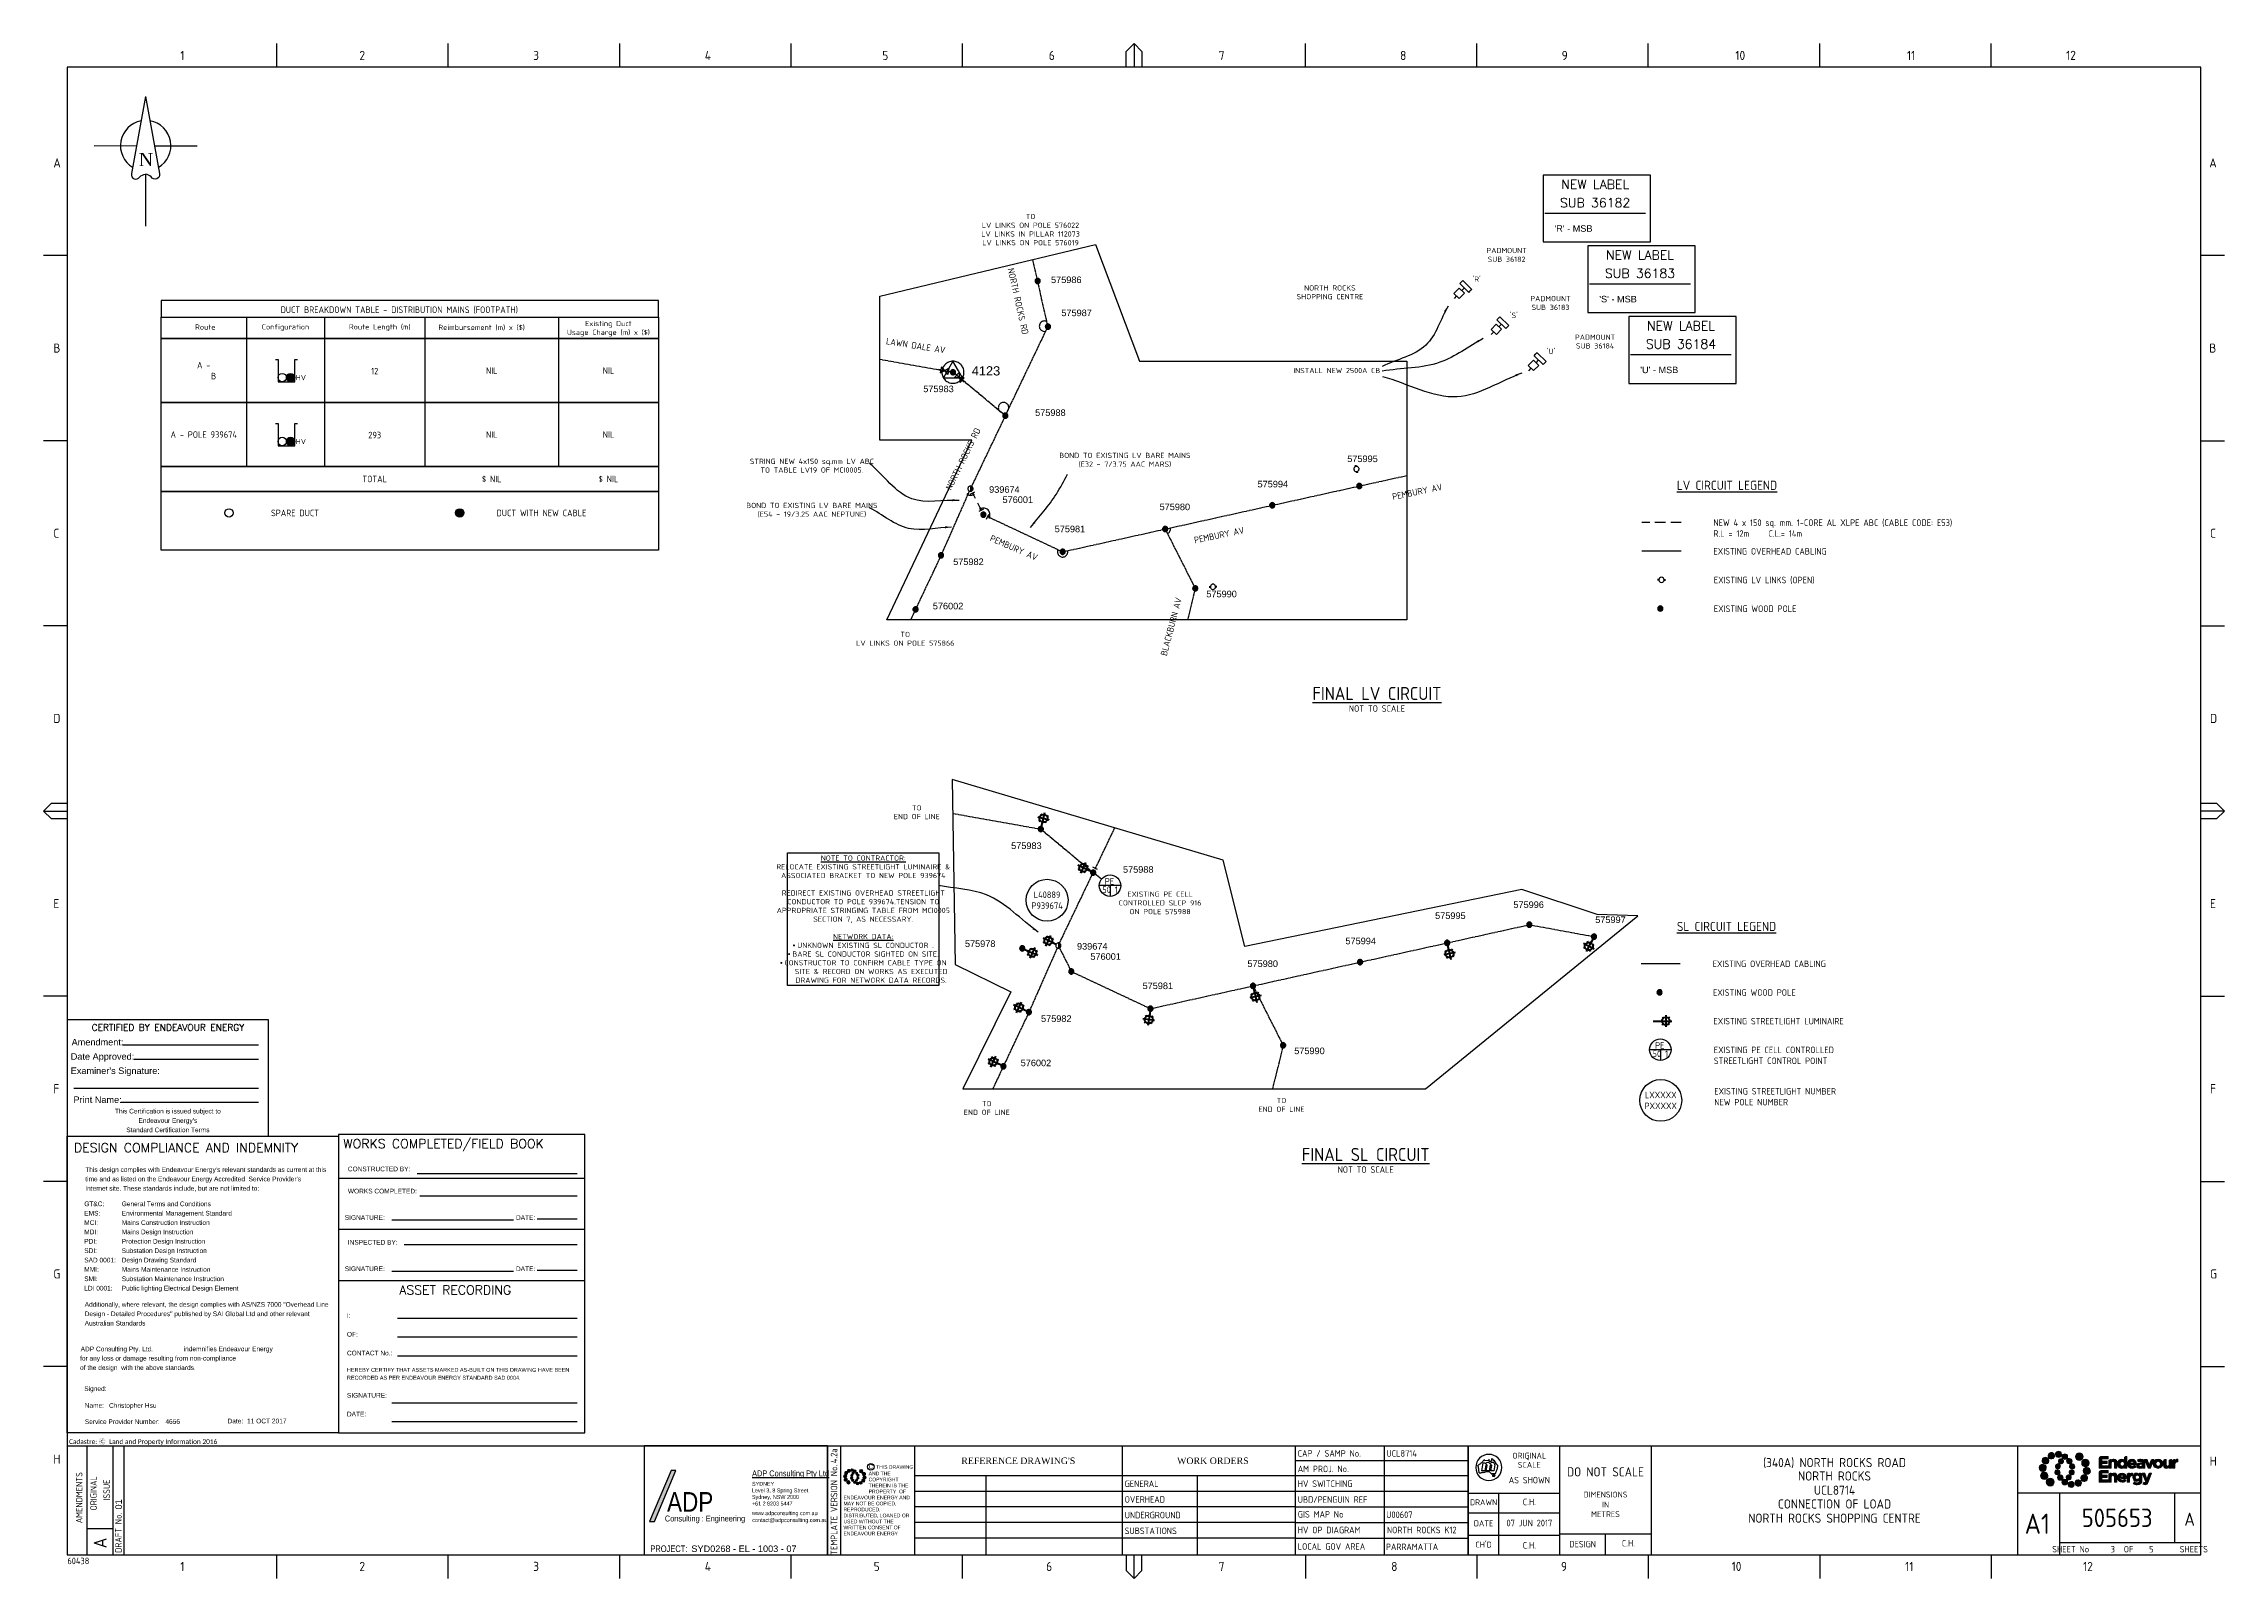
# Paper-space layout 'EL-1003-07' of a CAD drawing. Extents: x -21 to 813, y -3 to 583.
# The model-space entities are those that its viewports show. They can reach past a viewport. Long polylines and large blocks are cut down to what shows.
import ezdxf
from ezdxf.enums import TextEntityAlignment as Align

# ---------------------------------------------------------------- set-up
doc = ezdxf.new("R2010")
doc.units = 0
doc.linetypes.add('Cable Exist OH', pattern=[1, 1, 0])
doc.linetypes.add('Cable New OH', pattern=[6, 4, -2])
doc.layers.get('0').update_dxf_attribs({"color": 6})
for name, color, linetype in [('_User QA_Logo', 7, 'Continuous'), ('Equip_LV_EXT', 7, 'Continuous'), ('Equip_SP_LV_EXT', 7, 'Continuous'), ('Equip_SP_SL_EXT', 7, 'Continuous'), ('Equip_SP_SL_MOD', 3, 'Continuous'), ('Mains_HV_EXT', 7, 'Continuous'), ('Mains_LV_EXT', 7, 'Continuous'), ('Mains_LV_NEW', 2, 'Continuous'), ('Mains_LV_NEW_E47', 2, 'Continuous'), ('Mains_LV_NEW_Hardwired', 2, 'Continuous'), ('Mains_SL_EXT', 7, 'Continuous'), ('Mains_SL_MOD', 3, 'Continuous'), ('Notes', 7, 'Continuous'), ('Notes_SL_MISC', 7, 'Continuous'), ('Notes_SP_MISC', 7, 'Continuous'), ('Sub_LV_NEW', 2, 'Continuous'), ('Sub_SP_TR_HV_LV_EXT', 7, 'Continuous'), ('SupportsOH_SP_TR_HV_LV_SL_EXT', 7, 'Continuous'), ('SupportsOH_SP_TR_HV_LV_SL_NEW', 2, 'Continuous'), ('SupportsUG_SP_EXT', 7, 'Continuous')]:
    doc.layers.add(name, color=color, linetype=linetype)
doc.layers.add('Viewports', color=6, linetype='Continuous', plot=False)
doc.styles.add('ARIAL', font='arial.ttf', dxfattribs={"height": 2})
doc.styles.add('Elec', font='romand__.ttf')
doc.styles.add('iecARIAL', font='arial.ttf', dxfattribs={"height": 2})
doc.styles.add('iecISOCP', font='isocp.shx')
doc.styles.add('iecNAME', font='times.ttf')
doc.styles.add('iecTimesNewRoman', font='times.ttf')
doc.styles.add('ieISOCP', font='isocp.shx')
doc.styles.add('ISOCP', font='isocp.shx', dxfattribs={"height": 1.75})
doc.styles.add('POLE_LABEL', font='arial.ttf')
doc.styles.get("Standard").update_dxf_attribs({"font": 'arial.ttf'})
doc.dimstyles.new('DIM 1000', dxfattribs={"dimtxt": 2.5, "dimasz": 2.5, "dimexe": 1, "dimexo": 1, "dimgap": 1, "dimtad": 1, "dimdec": 0, "dimzin": 0, "dimdsep": 46, "dimtxsty": 'ARIAL', "dimcen": 1, "dimadec": 0, "dimazin": 0, "dimtfac": 1, "dimtdec": 0, "dimtix": 1, "dimtmove": 0, "dimatfit": 3, "dimfxl": 1, "dimtolj": 1, "dimtzin": 0, "dimarcsym": 0})

psp = doc.layouts.new('EL-1003-07')

# ---------------------------------------------------------------- texts
at = {"layer": 'Notes', "style": 'ISOCP'}
for s, height, p in [('%%ULV CIRCUIT LEGEND', 3.5, (603.58, 414.64)), ('EXISTING OVERHEAD CABLING', 2.5, (617.54, 389.4)), ('EXISTING LV LINKS (OPEN)', 2.5, (617.7, 378.44)), ('%%USL CIRCUIT LEGEND', 3.5, (603.58, 246.07)), ('EXISTING OVERHEAD CABLING', 2.5, (617.23, 231.79))]:
    psp.add_text(s, height=height, dxfattribs=at).set_placement(p, align=Align.MIDDLE_LEFT)
at = {"layer": 'Notes', "color": 7, "style": 'ISOCP'}
for s, p in [('SPARE DUCT', (75.51, 404.07)), ('DUCT WITH NEW CABLE', (169.71, 404.07))]:
    psp.add_text(s, height=2.5, dxfattribs=at).set_placement(p, align=Align.MIDDLE_CENTER)
for s, p in [('EXISTING WOOD POLE', (617.7, 367.48)), ('EXISTING WOOD POLE', (617.39, 220.83)), ('EXISTING STREETLIGHT LUMINAIRE', (617.54, 209.87))]:
    psp.add_text(s, height=2.5, dxfattribs=at).set_placement(p, align=Align.MIDDLE_LEFT)
at = {"layer": 'Notes', "color": 7, "char_height": 3.5, "attachment_point": 5, "line_spacing_factor": 1.2, "style": 'Elec'}
for s, insert in [('NEW LABEL\\PSUB 36182', (572.35, 526.1)), ('NEW LABEL\\PSUB 36183', (589.48, 499.11)), ('NEW LABEL\\PSUB 36184', (605.14, 472.08))]:
    psp.add_mtext(s, dxfattribs=dict(at, insert=insert))
at = {"layer": 'Notes', "color": 7, "char_height": 2.5, "attachment_point": 4, "line_spacing_factor": 1.2}
for s, insert in [("'R' - MSB", (556.81, 512.74)), ("'S' - MSB", (573.94, 485.75)), ("'U' - MSB", (589.6, 458.71))]:
    psp.add_mtext(s, dxfattribs=dict(at, insert=insert))
at = {"layer": 'Notes', "char_height": 2.5, "attachment_point": 5, "style": 'ISOCP'}
for s, insert, width, rotation in [('NORTH ROCKS RD', (351.84, 484.95), 25.5549, 282.69199), ('LAWN DALE AV', (312.73, 468.01), 25.5549, 351.03759), ('NORTH ROCKS RD', (330.81, 424.71), 25.5549, 63.87518), ('PEMBURY AV', (504.38, 412.15), 19.4, 11.60858), ('PEMBURY AV', (350.24, 390.74), 19.4, 336.51069), ('PEMBURY AV', (428.67, 395.58), 19.4, 11.60858), ('BLACKBURN AV', (410.34, 360.63), 22.9125, 75.21861)]:
    psp.add_mtext(s, dxfattribs=dict(at, insert=insert, width=width, rotation=rotation))
at = {"layer": 'Notes', "style": 'ISOCP'}
for s, insert, char_height, width, attachment_point in [('NEW 4 x 150 sq. mm. 1-CORE AL XLPE ABC (CABLE CODE: E53)\\PR.L = 12m     C.L.= 14m', (617.54, 401.61), 2.5, 108.13, 1), ('{\\LFINAL LV CIRCUIT}', (488.97, 335.08), 5, 69.798, 5), ('NOT TO SCALE', (488.97, 329.33), 2.5, 21.15, 5), ('{\\LFINAL SL CIRCUIT}', (484.68, 158.93), 5, 69.798, 5), ('NOT TO SCALE', (484.68, 153.18), 2.5, 21.15, 5)]:
    psp.add_mtext(s, dxfattribs=dict(at, insert=insert, char_height=char_height, width=width, attachment_point=attachment_point))
at = {"layer": 'Notes', "color": 7, "insert": (617.7, 200.16), "char_height": 2.5, "width": 46.0424, "attachment_point": 1, "style": 'ISOCP'}
psp.add_mtext('EXISTING PE CELL CONTROLLED\\PSTREETLIGHT CONTROL POINT', dxfattribs=at)
at = {"layer": 'Notes_SL_MISC', "lineweight": 0, "char_height": 2.5, "style": 'iecISOCP'}
for s, insert, width, attachment_point in [('L40889\\PP939674', (362.92, 256.1), 12.65, 5), ('EXISTING STREETLIGHT NUMBER\\PNEW POLE NUMBER', (617.86, 184.35), 53.0549, 1), ('LXXXXX\\PPXXXXX', (597.42, 179.61), 12.65, 5)]:
    psp.add_mtext(s, dxfattribs=dict(at, insert=insert, width=width, attachment_point=attachment_point))
at = {"layer": 'Notes_SL_MISC', "char_height": 2.5}
for s, insert, width, attachment_point, style in [('50 1', (384.02, 261.37), 6.0036, 1, 'ieISOCP'), ('PE', (386.75, 263.32), 3.65, 5, 'iecISOCP'), ('PE', (597.04, 200.61), 3.65, 5, 'iecISOCP'), ('50 1', (594.31, 198.66), 6.0036, 1, 'ieISOCP')]:
    psp.add_mtext(s, dxfattribs=dict(at, insert=insert, width=width, attachment_point=attachment_point, style=style))
at = {"layer": 'Notes_SP_MISC', "style": 'iecISOCP'}
psp.add_text('DUCT BREAKDOWN TABLE - DISTRIBUTION MAINS (FOOTPATH)', height=2.5, dxfattribs=at).set_placement((115.37, 481.72), align=Align.MIDDLE_CENTER)
at = {"layer": 'Notes_SP_MISC', "attachment_point": 5, "style": 'iecISOCP'}
for s, insert, char_height, width in [('{\\C7;Route }', (41.22, 475.11), 2, 6.72), ('{\\C7;Configuration}', (71.89, 474.87), 2, 15.7925), ('{\\C7;Route Length (m)}', (107.91, 474.87), 2, 19.9192), ('{\\C7;Reimbursement (m) x ($)}', (146.83, 474.87), 2, 27.9242), ('{\\C7;Existing Duct \\PUsage Charge (m) x ($)}', (195.29, 474.47), 2, 26.1242), ('\\pi-7.5,l7.5,t7.5;{\\C7;A - B}', (40.65, 458.44), 2.5, 7.65), ('\\pi-7.5,l7.5,t7.5;{\\C7;12}', (105.97, 458.25), 2.5, 3.274), ('\\pi-7.5,l7.5,t7.5;{\\C7;NIL}', (150.71, 458.44), 2.5, 48.2493), ('\\pi-7.5,l7.5,t7.5;{\\C7;NIL}', (195.32, 458.44), 2.5, 4.15), ('{\\C7;HV}', (77.76, 455.79), 2, 2.72), ('\\pi-7.5,l7.5,t7.5;{\\C7;A - POLE 939674}', (40.65, 434.02), 2.5, 24.9175), ('\\pi-7.5,l7.5,t7.5;{\\C7;293}', (105.97, 433.83), 2.5, 3.274), ('\\pi-7.5,l7.5,t7.5;{\\C7;NIL}', (150.71, 434.02), 2.5, 48.2493), ('\\pi-7.5,l7.5,t7.5;{\\C7;NIL}', (195.32, 434.02), 2.5, 4.15), ('{\\C7;HV}', (77.76, 431.36), 2, 2.72), ('{\\C7;TOTAL}', (105.97, 417.05), 2.5, 3.152), ('{\\C7;$ NIL}', (150.71, 417.05), 2.5, 14.0501), ('{\\C7;$ NIL}', (195.32, 417.05), 2.5, 6.9)]:
    psp.add_mtext(s, dxfattribs=dict(at, insert=insert, char_height=char_height, width=width))

msp = doc.modelspace()

# ---------------------------------------------------------------- blocks, each defined once
blk = doc.blocks.new('A$C30A46249')
at = {"color": 7, "lineweight": -3, "insert": (6.92, 4.97), "char_height": 1.79, "attachment_point": 7, "line_spacing_factor": 1.2}
blk.add_mtext('{\\fCalibri|b0|i0|c0|p34;\\C256;Cadastre: \\fMS Gothic|b0|i0|c128|p49;\\C250;\\c2236962;Ⓒ\\fMS Gothic|b0|i0|c0|p49; \\fCalibri|b0|i0|c0|p34;\\C256;Land and Property Information 2016}', dxfattribs=at)
blk = doc.blocks.new('NOTE_DESIGN-COMPLIANCE')
blk.add_lwpolyline([(0, 113.3), (103.74, 113.3), (103.74, 0), (0, 0)], close=True)
at = {"color": 7, "lineweight": -3, "style": 'Elec'}
blk.add_text('DESIGN COMPLIANCE AND INDEMNITY', height=3.5, dxfattribs=at).set_placement((2.6, 106.13), align=Align.BOTTOM_LEFT)
at = {"color": 7, "lineweight": -3}
for s, p in [('Signed:', (6.54, 17.75)), ('Name:', (6.71, 11.32)), ('Service Provider Number:', (6.76, 5.11)), ('Date: ', (61.29, 5.38))]:
    blk.add_text(s, height=1.79, dxfattribs=at).set_placement(p, align=Align.TOP_LEFT)
at = {"color": 7, "lineweight": -3, "char_height": 1.79, "line_spacing_factor": 1.2}
for s, insert, attachment_point in [("This design complies with Endeavour Energy's relevant standards as current at this \\Ptime and as listed on the Endeavour Energy Accredited  Service Provider's\\PInternet site. These standards include, but are not limited to:", (6.92, 92.16), 7), ('GT&C:^IGeneral Terms and Conditions\\PEMS:^I^IEnvironmental Management Standard\\PMCI:^I^IMains Construction Instruction\\PMDI:^I^IMains Design Instruction\\PPDI:^I^IProtection Design Instruction\\PSDI:^I^ISubstation Design Instruction\\PSAD 0001:^IDesign Drawing Standard\\PMMI:^I^IMains Maintenance Instruction\\PSMI:^I^ISubstation Maintenance Instruction\\PLDI 0001:^IPublic lighting Electrical Design Element ', (6.53, 88.36), 1), ('\\PAdditionally, where relevant, the design complies with AS/NZS 7000 "Overhead Line\\PDesign - Detailed Procedures" published by SAI Global Ltd and other relevant \\PAustralian Standards', (6.7, 53.5), 1), ('                                                         indemnifies Endeavour Energy \\Pfor any loss or damage resulting from non-compliance \\Pof the design  with the above standards.', (4.93, 32.94), 1)]:
    blk.add_mtext(s, dxfattribs=dict(at, insert=insert, attachment_point=attachment_point))
at = {"ltscale": 0.5}
for tag, p in [('COMPANYNAME', (5.15, 31.1)), ('NAME', (16, 9.52)), ('SPN', (37.54, 3.38)), ('DATE', (68.73, 3.59))]:
    blk.add_attdef(tag, p, '', height=1.8, dxfattribs=at)
blk = doc.blocks.new('NOTE_CERTIFIED-BY-IE')
at = {"color": 7, "linetype": 'Continuous', "lineweight": -3}
for p, q in [((21.25, 34.9), (73.15, 34.9)), ((25.46, 29.41), (73.15, 29.41)), ((2.51, 18.32), (73.15, 18.32)), ((20.45, 12.96), (73.15, 12.96))]:
    blk.add_line(p, q, dxfattribs=at)
blk.add_lwpolyline([(0, 0), (76.98, 0), (76.98, 44.52), (0, 44.52)], close=True)
at = {"color": 7, "lineweight": -3, "style": 'Elec'}
blk.add_text('CERTIFIED BY ENDEAVOUR ENERGY', height=2.52, dxfattribs=at).set_placement((38.51, 41.58), align=Align.MIDDLE_CENTER)
at = {"color": 7, "lineweight": -3}
for s, p in [('Amendment:', (1.7, 35.94)), ('Date Approved:', (1.37, 30.47)), ("Examiner's Signature:", (1.37, 25.01))]:
    blk.add_text(s, height=2.5, dxfattribs=at).set_placement(p, align=Align.MIDDLE_LEFT)
blk.add_text('Print Name:', height=2.5, dxfattribs=at).set_placement((2.4, 11.95), align=Align.BOTTOM_LEFT)
at = {"color": 7, "lineweight": -3, "insert": (38.49, 5.99), "char_height": 1.79, "attachment_point": 5, "line_spacing_factor": 1.2}
blk.add_mtext("This Certification is issued subject to \\PEndeavour Energy's \\PStandard Certification Terms", dxfattribs=at)
at = {"color": 7, "lineweight": -3, "flags": 4}
for tag, p in [('AMENDMENT', (21.25, 34.9)), ('DATE_APPROVED', (25.46, 29.41)), ('PRINT_NAME', (20.45, 12.96))]:
    blk.add_attdef(tag, p, '', height=2.5, dxfattribs=at)
blk = doc.blocks.new('NOTE_WORKS-COMPLETED')
at = {"lineweight": -3}
for p, q in [((94.11, 97.2), (0, 97.2)), ((94.11, 77.62), (0, 77.62)), ((93.87, 58.03), (0, 58.03))]:
    blk.add_line(p, q, dxfattribs=at)
at = {"color": 7, "linetype": 'Continuous', "lineweight": -3}
for p, q in [((30, 99), (91.13, 99)), ((31, 90.55), (91.13, 90.55)), ((20.3, 81.37), (66.83, 81.37)), ((75.92, 81.71), (91.13, 81.71)), ((25, 71.88), (91.13, 71.88)), ((20.3, 61.78), (66.83, 61.78)), ((75.92, 62.13), (91.13, 62.13)), ((22.5, 43.79), (91.13, 43.79)), ((22.5, 36.59), (91.13, 36.59)), ((22.5, 29.42), (91.13, 29.42)), ((20.3, 11.37), (91.13, 11.37)), ((20.3, 4.28), (91.13, 4.28))]:
    blk.add_line(p, q, dxfattribs=at)
at = {"lineweight": -3}
blk.add_lwpolyline([(0, 0), (94.11, 0), (94.11, 113.95), (0, 113.95)], close=True, dxfattribs=at)
at = {"color": 7, "lineweight": -3, "style": 'Elec'}
blk.add_text('WORKS COMPLETED/FIELD BOOK', height=3.5, dxfattribs=at).set_placement((1.75, 110.45), align=Align.MIDDLE_LEFT)
at = {"color": 7, "lineweight": -3}
for s, p in [('CONSTRUCTED BY:', (3.51, 100.79)), ('WORKS COMPLETED:', (3.52, 92.34)), ('INSPECTED BY:', (3.52, 72.76))]:
    blk.add_text(s, height=1.79, dxfattribs=at).set_placement(p, align=Align.MIDDLE_LEFT)
for s, p in [('SIGNATURE:', (10, 82.23)), ('DATE:', (71.45, 82.23)), ('SIGNATURE:', (10, 62.65)), ('DATE:', (71.45, 62.65))]:
    blk.add_text(s, height=1.79, dxfattribs=at).set_placement(p, align=Align.MIDDLE_CENTER)
at = {"color": 7, "lineweight": -3, "style": 'Elec'}
blk.add_text('ASSET RECORDING', height=3.5, dxfattribs=at).set_placement((23.19, 56.32), align=Align.TOP_LEFT)
at = {"color": 7, "lineweight": -3, "insert": (3.17, 45.68), "char_height": 1.79, "width": 89.6105, "attachment_point": 1, "line_spacing_factor": 1.2}
blk.add_mtext('I:\\P\\POF:\\P\\PCONTACT No.:\\P{\\H0.83799x;\\PHEREBY CERTIFY THAT ASSETS MARKED AS-BUILT ON THIS DRAWING HAVE BEEN\\PRECORDED AS PER ENDEAVOUR ENERGY STANDARD SAD 0004.}\\P\\PSIGNATURE:\\P\\PDATE:', dxfattribs=at)
at = {"color": 7, "lineweight": -3}
for tag, p in [('CONSTRUCTEDBY', (32.92, 99.87)), ('WORKSCOMPLETED', (32.93, 91.44)), ('SIGNATURE', (23.86, 81.87)), ('DATE', (77.31, 82.21)), ('INSPECTEDBY', (25.68, 72.38)), ('SIGNATURE', (24.59, 62.28)), ('DATE', (77.75, 62.63)), ('ASSETRECORD', (28.77, 44.53)), ('ASSETRECORDOF', (28.5, 37.33)), ('CONTACTNO', (28.5, 30.15)), ('SIGNATURE', (31.79, 12.95)), ('DATE', (32, 5.02))]:
    blk.add_attdef(tag, p, '', height=1.79, dxfattribs=at)
blk = doc.blocks.new('*U72')
blk.add_hatch(color=152).paths.add_polyline_path([(-67.96, 12.8), (-66.1, 12.8), (-57.9, 32.24), (-59.76, 32.24)])
blk.add_lwpolyline([(0, 41.65), (-70, 41.65), (-70, 0), (0, 0)], close=True)
at = {"color": 152}
blk.add_lwpolyline([(-67.96, 12.8), (-66.1, 12.8), (-57.9, 32.24), (-59.76, 32.24)], close=True, dxfattribs=at)
for s, width, insert, char_height, attachment_point in [('{\\fArial Narrow|b0|i0|c0|p34;\\LADP Consulting Pty Ltd}', 26.7693, (-28.81, 32.24), 2.25, 1), ('{\\fArial Narrow|b0|i0|c0|p34;www.adpconsulting.com.au}', 13.8708, (-28.81, 16.66), 1.5, 1), ('{\\fArial Narrow|b0|i0|c0|p34;contact@adpconsulting.com.au}', 15.9288, (-28.74, 14), 1.5, 1), ('{\\fArial Narrow|b0|i0|c0|p34;PROJECT:}', 13.9404, (-67.68, 2.32), 2.5, 4)]:
    blk.add_mtext_dynamic_manual_height_columns(s, width=width, gutter_width=5, heights=[0], dxfattribs=dict(insert=insert, char_height=char_height, attachment_point=attachment_point))
for s, insert, char_height, width, attachment_point in [('{\\fArial Narrow|b0|i0|c0|p34;Level 3, 8 Spring Street\\PSydney, NSW 2000\\P+61 2 8203 5447}', (-28.85, 25.36), 1.5, 18.4447, 1), ('{\\fArial Narrow|b0|i0|c0|p34;ADP}', (-61.3, 16.47), 7.5, 16.5843, 7)]:
    blk.add_mtext(s, dxfattribs=dict(insert=insert, char_height=char_height, width=width, attachment_point=attachment_point))
at = {"color": 191, "insert": (-28.8, 27.88), "char_height": 1.5, "width": 7.0658, "attachment_point": 1}
blk.add_mtext('{\\fArial Narrow|b0|i0|c0|p34;\\C256;SYDNEY}', dxfattribs=at)
at = {"color": 253, "insert": (-62.14, 12.08), "char_height": 2.25, "width": 27.9296, "attachment_point": 7}
blk.add_mtext('{\\fArial Narrow|b0|i0|c0|p34;Consulting : Engineering}', dxfattribs=at)
blk.add_attdef('REFERENCE', text='', height=2.5).set_placement((-52, 2.32), align=Align.MIDDLE_LEFT)
blk = doc.blocks.new('EE_LOGO_SMALL')
at = {"layer": 'Notes'}
h = blk.add_hatch(color=256, dxfattribs=at)
edge = h.paths.add_edge_path()
edge.add_spline(control_points=[(-8.4, 2), (-9.2, 2), (-9.8, 1.4), (-9.8, 0.7), (-9.9, -0.1), (-9.3, -0.7), (-8.6, -0.8), (-7.8, -0.8), (-7.2, -0.2), (-7.1, 0.5), (-7.1, 1.3), (-7.7, 1.9), (-8.4, 2)], knot_values=[0, 0, 0, 0, 1, 1, 1, 2, 2, 2, 3, 3, 3, 4, 4, 4, 4], degree=3, periodic=0)
h = blk.add_hatch(color=256, dxfattribs=at)
edge = h.paths.add_edge_path()
edge.add_spline(control_points=[(-6.8, 4.5), (-7.4, 4.8), (-8.2, 4.6), (-8.6, 4), (-8.9, 3.4), (-8.7, 2.6), (-8.1, 2.2), (-7.5, 1.9), (-6.7, 2.1), (-6.3, 2.7), (-6, 3.3), (-6.2, 4.1), (-6.8, 4.5)], knot_values=[0, 0, 0, 0, 1, 1, 1, 2, 2, 2, 3, 3, 3, 4, 4, 4, 4], degree=3, periodic=0)
h = blk.add_hatch(color=256, dxfattribs=at)
edge = h.paths.add_edge_path()
edge.add_spline(control_points=[(-4.2, 5.9), (-4.6, 6.5), (-5.3, 6.6), (-5.9, 6.3), (-6.4, 5.9), (-6.6, 5.1), (-6.2, 4.6), (-5.9, 4), (-5.1, 3.8), (-4.6, 4.2), (-4, 4.6), (-3.8, 5.3), (-4.2, 5.9)], knot_values=[0, 0, 0, 0, 1, 1, 1, 2, 2, 2, 3, 3, 3, 4, 4, 4, 4], degree=3, periodic=0)
h = blk.add_hatch(color=256, dxfattribs=at)
edge = h.paths.add_edge_path()
edge.add_spline(control_points=[(-1.3, 5.9), (-1.4, 6.5), (-2, 7), (-2.6, 6.9), (-3.3, 6.9), (-3.7, 6.3), (-3.7, 5.6), (-3.6, 5), (-3, 4.5), (-2.4, 4.6), (-1.7, 4.7), (-1.3, 5.2), (-1.3, 5.9)], knot_values=[0, 0, 0, 0, 1, 1, 1, 2, 2, 2, 3, 3, 3, 4, 4, 4, 4], degree=3, periodic=0)
h = blk.add_hatch(color=256, dxfattribs=at)
edge = h.paths.add_edge_path()
edge.add_spline(control_points=[(-2.5, 2.1), (-3, 2.2), (-3.5, 1.9), (-3.6, 1.3), (-3.7, 0.8), (-3.4, 0.3), (-2.9, 0.2), (-2.4, 0.1), (-1.9, 0.4), (-1.8, 0.9), (-1.7, 1.5), (-2, 2), (-2.5, 2.1)], knot_values=[0, 0, 0, 0, 1, 1, 1, 2, 2, 2, 3, 3, 3, 4, 4, 4, 4], degree=3, periodic=0)
h = blk.add_hatch(color=256, dxfattribs=at)
edge = h.paths.add_edge_path()
edge.add_spline(control_points=[(1, 4.9), (1, 4.3), (0.5, 3.8), (-0.1, 3.8), (-0.7, 3.8), (-1.2, 4.3), (-1.2, 4.9), (-1.2, 5.5), (-0.7, 6), (-0.1, 6), (0.5, 6), (1, 5.5), (1, 4.9)], knot_values=[0, 0, 0, 0, 1, 1, 1, 2, 2, 2, 3, 3, 3, 4, 4, 4, 4], degree=3, periodic=0)
edge = h.paths.add_edge_path()
edge.add_spline(control_points=[(-1.4, 4), (-1.9, 4.1), (-2.4, 3.8), (-2.5, 3.3), (-2.6, 2.7), (-2.3, 2.2), (-1.8, 2.1), (-1.3, 2), (-0.7, 2.3), (-0.6, 2.9), (-0.5, 3.4), (-0.9, 3.9), (-1.4, 4)], knot_values=[0, 0, 0, 0, 1, 1, 1, 2, 2, 2, 3, 3, 3, 4, 4, 4, 4], degree=3, periodic=0)
h = blk.add_hatch(color=256, dxfattribs=at)
edge = h.paths.add_edge_path()
edge.add_spline(control_points=[(2.3, 2.4), (2.8, 2.8), (2.8, 3.4), (2.4, 3.9), (2, 4.3), (1.4, 4.3), (0.9, 3.9), (0.5, 3.6), (0.5, 2.9), (0.9, 2.5), (1.2, 2), (1.9, 2), (2.3, 2.4)], knot_values=[0, 0, 0, 0, 1, 1, 1, 2, 2, 2, 3, 3, 3, 4, 4, 4, 4], degree=3, periodic=0)
edge = h.paths.add_edge_path()
edge.add_spline(control_points=[(1, 4.9), (1, 4.3), (0.5, 3.8), (-0.1, 3.8), (-0.7, 3.8), (-1.2, 4.3), (-1.2, 4.9), (-1.2, 5.5), (-0.7, 6), (-0.1, 6), (0.5, 6), (1, 5.5), (1, 4.9)], knot_values=[0, 0, 0, 0, 1, 1, 1, 2, 2, 2, 3, 3, 3, 4, 4, 4, 4], degree=3, periodic=0)
h = blk.add_hatch(color=256, dxfattribs=at)
edge = h.paths.add_edge_path()
edge.add_spline(control_points=[(1, 4.9), (1, 4.3), (0.5, 3.8), (-0.1, 3.8), (-0.7, 3.8), (-1.2, 4.3), (-1.2, 4.9), (-1.2, 5.5), (-0.7, 6), (-0.1, 6), (0.5, 6), (1, 5.5), (1, 4.9)], knot_values=[0, 0, 0, 0, 1, 1, 1, 2, 2, 2, 3, 3, 3, 4, 4, 4, 4], degree=3, periodic=0)
edge = h.paths.add_edge_path(flags=16)
edge.add_spline(control_points=[(1, 4.9), (1, 4.3), (0.5, 3.8), (-0.1, 3.8), (-0.7, 3.8), (-1.2, 4.3), (-1.2, 4.9), (-1.2, 5.5), (-0.7, 6), (-0.1, 6), (0.5, 6), (1, 5.5), (1, 4.9)], knot_values=[0, 0, 0, 0, 1, 1, 1, 2, 2, 2, 3, 3, 3, 4, 4, 4, 4], degree=3, periodic=0)
h = blk.add_hatch(color=256, dxfattribs=at)
edge = h.paths.add_edge_path()
edge.add_spline(control_points=[(3, 0.2), (3.5, 0.3), (3.8, 0.9), (3.7, 1.4), (3.6, 1.9), (3, 2.3), (2.5, 2.1), (1.9, 2), (1.6, 1.4), (1.8, 0.9), (1.9, 0.4), (2.5, 0.1), (3, 0.2)], knot_values=[0, 0, 0, 0, 1, 1, 1, 2, 2, 2, 3, 3, 3, 4, 4, 4, 4], degree=3, periodic=0)
h = blk.add_hatch(color=256, dxfattribs=at)
edge = h.paths.add_edge_path()
edge.add_spline(control_points=[(7, 4.9), (7, 4), (6.3, 3.4), (5.5, 3.4), (4.6, 3.4), (4, 4), (4, 4.9), (4, 5.7), (4.6, 6.4), (5.5, 6.4), (6.3, 6.4), (7, 5.7), (7, 4.9)], knot_values=[0, 0, 0, 0, 1, 1, 1, 2, 2, 2, 3, 3, 3, 4, 4, 4, 4], degree=3, periodic=0)
h = blk.add_hatch(color=256, dxfattribs=at)
edge = h.paths.add_edge_path()
edge.add_spline(control_points=[(8.4, 1.1), (9.1, 1.5), (9.4, 2.3), (9.1, 3), (8.8, 3.7), (7.9, 4.1), (7.2, 3.8), (6.5, 3.4), (6.2, 2.6), (6.5, 1.9), (6.8, 1.2), (7.7, 0.8), (8.4, 1.1)], knot_values=[0, 0, 0, 0, 1, 1, 1, 2, 2, 2, 3, 3, 3, 4, 4, 4, 4], degree=3, periodic=0)
h = blk.add_hatch(color=256, dxfattribs=at)
edge = h.paths.add_edge_path()
edge.add_spline(control_points=[(8.3, -1.9), (9, -1.9), (9.7, -1.4), (9.7, -0.6), (9.7, 0.1), (9.2, 0.8), (8.4, 0.8), (7.7, 0.8), (7, 0.3), (7, -0.5), (6.9, -1.2), (7.5, -1.9), (8.3, -1.9)], knot_values=[0, 0, 0, 0, 1, 1, 1, 2, 2, 2, 3, 3, 3, 4, 4, 4, 4], degree=3, periodic=0)
h = blk.add_hatch(color=256, dxfattribs=at)
edge = h.paths.add_edge_path()
edge.add_spline(control_points=[(-8.5, -1.1), (-9.2, -1.4), (-9.6, -2.3), (-9.3, -3), (-8.9, -3.7), (-8.1, -4), (-7.4, -3.7), (-6.7, -3.4), (-6.3, -2.5), (-6.6, -1.8), (-7, -1.1), (-7.8, -0.8), (-8.5, -1.1)], knot_values=[0, 0, 0, 0, 1, 1, 1, 2, 2, 2, 3, 3, 3, 4, 4, 4, 4], degree=3, periodic=0)
h = blk.add_hatch(color=256, dxfattribs=at)
edge = h.paths.add_edge_path()
edge.add_spline(control_points=[(-7.1, -4.8), (-7.1, -4), (-6.5, -3.3), (-5.6, -3.3), (-4.8, -3.3), (-4.1, -4), (-4.1, -4.8), (-4.1, -5.7), (-4.8, -6.3), (-5.6, -6.3), (-6.5, -6.3), (-7.1, -5.7), (-7.1, -4.8)], knot_values=[0, 0, 0, 0, 1, 1, 1, 2, 2, 2, 3, 3, 3, 4, 4, 4, 4], degree=3, periodic=0)
h = blk.add_hatch(color=256, dxfattribs=at)
edge = h.paths.add_edge_path()
edge.add_spline(control_points=[(-3.1, -0.2), (-3.7, -0.3), (-4, -0.8), (-3.8, -1.4), (-3.7, -1.9), (-3.2, -2.2), (-2.6, -2.1), (-2.1, -1.9), (-1.8, -1.4), (-1.9, -0.9), (-2.1, -0.3), (-2.6, 0), (-3.1, -0.2)], knot_values=[0, 0, 0, 0, 1, 1, 1, 2, 2, 2, 3, 3, 3, 4, 4, 4, 4], degree=3, periodic=0)
h = blk.add_hatch(color=256, dxfattribs=at)
edge = h.paths.add_edge_path()
edge.add_spline(control_points=[(-2.5, -2.3), (-2.9, -2.7), (-3, -3.4), (-2.6, -3.8), (-2.2, -4.2), (-1.5, -4.3), (-1.1, -3.9), (-0.7, -3.5), (-0.6, -2.8), (-1, -2.4), (-1.4, -2), (-2, -1.9), (-2.5, -2.3)], knot_values=[0, 0, 0, 0, 1, 1, 1, 2, 2, 2, 3, 3, 3, 4, 4, 4, 4], degree=3, periodic=0)
h = blk.add_hatch(color=256, dxfattribs=at)
edge = h.paths.add_edge_path()
edge.add_spline(control_points=[(-1.2, -4.8), (-1.2, -4.2), (-0.7, -3.7), (-0.1, -3.7), (0.5, -3.7), (1, -4.2), (1, -4.8), (1, -5.4), (0.5, -5.9), (-0.1, -5.9), (-0.7, -5.9), (-1.2, -5.4), (-1.2, -4.8)], knot_values=[0, 0, 0, 0, 1, 1, 1, 2, 2, 2, 3, 3, 3, 4, 4, 4, 4], degree=3, periodic=0)
h = blk.add_hatch(color=256, dxfattribs=at)
edge = h.paths.add_edge_path()
edge.add_spline(control_points=[(1.2, -3.9), (1.7, -4.1), (2.2, -3.7), (2.3, -3.2), (2.5, -2.7), (2.1, -2.2), (1.6, -2.1), (1.1, -2), (0.6, -2.3), (0.5, -2.8), (0.4, -3.3), (0.7, -3.8), (1.2, -3.9)], knot_values=[0, 0, 0, 0, 1, 1, 1, 2, 2, 2, 3, 3, 3, 4, 4, 4, 4], degree=3, periodic=0)
h = blk.add_hatch(color=256, dxfattribs=at)
edge = h.paths.add_edge_path()
edge.add_spline(control_points=[(1.2, -5.8), (1.3, -6.5), (1.8, -6.9), (2.5, -6.9), (3.1, -6.8), (3.6, -6.2), (3.5, -5.6), (3.4, -5), (2.9, -4.5), (2.2, -4.6), (1.6, -4.6), (1.1, -5.2), (1.2, -5.8)], knot_values=[0, 0, 0, 0, 1, 1, 1, 2, 2, 2, 3, 3, 3, 4, 4, 4, 4], degree=3, periodic=0)
h = blk.add_hatch(color=256, dxfattribs=at)
edge = h.paths.add_edge_path()
edge.add_spline(control_points=[(2.4, -2), (2.9, -2.1), (3.4, -1.8), (3.5, -1.3), (3.6, -0.8), (3.3, -0.3), (2.8, -0.2), (2.2, -0.1), (1.7, -0.4), (1.6, -0.9), (1.5, -1.4), (1.8, -1.9), (2.4, -2)], knot_values=[0, 0, 0, 0, 1, 1, 1, 2, 2, 2, 3, 3, 3, 4, 4, 4, 4], degree=3, periodic=0)
h = blk.add_hatch(color=256, dxfattribs=at)
edge = h.paths.add_edge_path()
edge.add_spline(control_points=[(4, -5.8), (4.4, -6.4), (5.2, -6.6), (5.7, -6.2), (6.3, -5.8), (6.5, -5.1), (6.1, -4.5), (5.7, -4), (5, -3.8), (4.4, -4.2), (3.8, -4.5), (3.7, -5.3), (4, -5.8)], knot_values=[0, 0, 0, 0, 1, 1, 1, 2, 2, 2, 3, 3, 3, 4, 4, 4, 4], degree=3, periodic=0)
h = blk.add_hatch(color=256, dxfattribs=at)
edge = h.paths.add_edge_path()
edge.add_spline(control_points=[(6.7, -4.4), (7.3, -4.8), (8.1, -4.6), (8.4, -4), (8.8, -3.3), (8.6, -2.6), (8, -2.2), (7.3, -1.8), (6.6, -2.1), (6.2, -2.7), (5.8, -3.3), (6, -4.1), (6.7, -4.4)], knot_values=[0, 0, 0, 0, 1, 1, 1, 2, 2, 2, 3, 3, 3, 4, 4, 4, 4], degree=3, periodic=0)
at = {"layer": 'Notes', "lineweight": 0}
for points in [[(1.8, 2.1), (1.8, 2.1)], [(-2, -2.1), (-2, -2.1)]]:
    blk.add_lwpolyline(points, dxfattribs=at)
for points in [[(-8.4, 2), (-9.2, 2), (-9.8, 1.4), (-9.8, 0.7), (-9.9, -0.1), (-9.3, -0.7), (-8.6, -0.8), (-7.8, -0.8), (-7.2, -0.2), (-7.1, 0.5), (-7.1, 1.3), (-7.7, 1.9), (-8.4, 2)], [(-6.8, 4.5), (-7.4, 4.8), (-8.2, 4.6), (-8.6, 4), (-8.9, 3.4), (-8.7, 2.6), (-8.1, 2.2), (-7.5, 1.9), (-6.7, 2.1), (-6.3, 2.7), (-6, 3.3), (-6.2, 4.1), (-6.8, 4.5)], [(-4.2, 5.9), (-4.6, 6.5), (-5.3, 6.6), (-5.9, 6.3), (-6.4, 5.9), (-6.6, 5.1), (-6.2, 4.6), (-5.9, 4), (-5.1, 3.8), (-4.6, 4.2), (-4, 4.6), (-3.8, 5.3), (-4.2, 5.9)], [(-1.3, 5.9), (-1.4, 6.5), (-2, 7), (-2.6, 6.9), (-3.3, 6.9), (-3.7, 6.3), (-3.7, 5.6), (-3.6, 5), (-3, 4.5), (-2.4, 4.6), (-1.7, 4.7), (-1.3, 5.2), (-1.3, 5.9)], [(-2.5, 2.1), (-3, 2.2), (-3.5, 1.9), (-3.6, 1.3), (-3.7, 0.8), (-3.4, 0.3), (-2.9, 0.2), (-2.4, 0.1), (-1.9, 0.4), (-1.8, 0.9), (-1.7, 1.5), (-2, 2), (-2.5, 2.1)], [(-1.4, 4), (-1.9, 4.1), (-2.4, 3.8), (-2.5, 3.3), (-2.6, 2.7), (-2.3, 2.2), (-1.8, 2.1), (-1.3, 2), (-0.7, 2.3), (-0.6, 2.9), (-0.5, 3.4), (-0.9, 3.9), (-1.4, 4)], [(1, 4.9), (1, 4.3), (0.5, 3.8), (-0.1, 3.8), (-0.7, 3.8), (-1.2, 4.3), (-1.2, 4.9), (-1.2, 5.5), (-0.7, 6), (-0.1, 6), (0.5, 6), (1, 5.5), (1, 4.9)], [(1, 4.9), (1, 4.3), (0.5, 3.8), (-0.1, 3.8), (-0.7, 3.8), (-1.2, 4.3), (-1.2, 4.9), (-1.2, 5.5), (-0.7, 6), (-0.1, 6), (0.5, 6), (1, 5.5), (1, 4.9)], [(2.3, 2.4), (2.8, 2.8), (2.8, 3.4), (2.4, 3.9), (2, 4.3), (1.4, 4.3), (0.9, 3.9), (0.5, 3.6), (0.5, 2.9), (0.9, 2.5), (1.2, 2), (1.9, 2), (2.3, 2.4)], [(3, 0.2), (3.5, 0.3), (3.8, 0.9), (3.7, 1.4), (3.6, 1.9), (3, 2.3), (2.5, 2.1), (1.9, 2), (1.6, 1.4), (1.8, 0.9), (1.9, 0.4), (2.5, 0.1), (3, 0.2)], [(7, 4.9), (7, 4), (6.3, 3.4), (5.5, 3.4), (4.6, 3.4), (4, 4), (4, 4.9), (4, 5.7), (4.6, 6.4), (5.5, 6.4), (6.3, 6.4), (7, 5.7), (7, 4.9)], [(8.4, 1.1), (9.1, 1.5), (9.4, 2.3), (9.1, 3), (8.8, 3.7), (7.9, 4.1), (7.2, 3.8), (6.5, 3.4), (6.2, 2.6), (6.5, 1.9), (6.8, 1.2), (7.7, 0.8), (8.4, 1.1)], [(8.3, -1.9), (9, -1.9), (9.7, -1.4), (9.7, -0.6), (9.7, 0.1), (9.2, 0.8), (8.4, 0.8), (7.7, 0.8), (7, 0.3), (7, -0.5), (6.9, -1.2), (7.5, -1.9), (8.3, -1.9)], [(-8.5, -1.1), (-9.2, -1.4), (-9.6, -2.3), (-9.3, -3), (-8.9, -3.7), (-8.1, -4), (-7.4, -3.7), (-6.7, -3.4), (-6.3, -2.5), (-6.6, -1.8), (-7, -1.1), (-7.8, -0.8), (-8.5, -1.1)], [(-7.1, -4.8), (-7.1, -4), (-6.5, -3.3), (-5.6, -3.3), (-4.8, -3.3), (-4.1, -4), (-4.1, -4.8), (-4.1, -5.7), (-4.8, -6.3), (-5.6, -6.3), (-6.5, -6.3), (-7.1, -5.7), (-7.1, -4.8)], [(-3.1, -0.2), (-3.7, -0.3), (-4, -0.8), (-3.8, -1.4), (-3.7, -1.9), (-3.2, -2.2), (-2.6, -2.1), (-2.1, -1.9), (-1.8, -1.4), (-1.9, -0.9), (-2.1, -0.3), (-2.6, 0), (-3.1, -0.2)], [(-2.5, -2.3), (-2.9, -2.7), (-3, -3.4), (-2.6, -3.8), (-2.2, -4.2), (-1.5, -4.3), (-1.1, -3.9), (-0.7, -3.5), (-0.6, -2.8), (-1, -2.4), (-1.4, -2), (-2, -1.9), (-2.5, -2.3)], [(-1.2, -4.8), (-1.2, -4.2), (-0.7, -3.7), (-0.1, -3.7), (0.5, -3.7), (1, -4.2), (1, -4.8), (1, -5.4), (0.5, -5.9), (-0.1, -5.9), (-0.7, -5.9), (-1.2, -5.4), (-1.2, -4.8)], [(1.2, -3.9), (1.7, -4.1), (2.2, -3.7), (2.3, -3.2), (2.5, -2.7), (2.1, -2.2), (1.6, -2.1), (1.1, -2), (0.6, -2.3), (0.5, -2.8), (0.4, -3.3), (0.7, -3.8), (1.2, -3.9)], [(1.2, -5.8), (1.3, -6.5), (1.8, -6.9), (2.5, -6.9), (3.1, -6.8), (3.6, -6.2), (3.5, -5.6), (3.4, -5), (2.9, -4.5), (2.2, -4.6), (1.6, -4.6), (1.1, -5.2), (1.2, -5.8)], [(2.4, -2), (2.9, -2.1), (3.4, -1.8), (3.5, -1.3), (3.6, -0.8), (3.3, -0.3), (2.8, -0.2), (2.2, -0.1), (1.7, -0.4), (1.6, -0.9), (1.5, -1.4), (1.8, -1.9), (2.4, -2)], [(4, -5.8), (4.4, -6.4), (5.2, -6.6), (5.7, -6.2), (6.3, -5.8), (6.5, -5.1), (6.1, -4.5), (5.7, -4), (5, -3.8), (4.4, -4.2), (3.8, -4.5), (3.7, -5.3), (4, -5.8)], [(6.7, -4.4), (7.3, -4.8), (8.1, -4.6), (8.4, -4), (8.8, -3.3), (8.6, -2.6), (8, -2.2), (7.3, -1.8), (6.6, -2.1), (6.2, -2.7), (5.8, -3.3), (6, -4.1), (6.7, -4.4)]]:
    blk.add_open_spline(points, degree=3, knots=[0, 0, 0, 0, 1, 1, 1, 2, 2, 2, 3, 3, 3, 4, 4, 4, 4], dxfattribs=at)
blk = doc.blocks.new('EE_COPYRIGHT_A1')
at = {"layer": 'Notes'}
blk.add_circle((9.53, -0.82), 1.15, dxfattribs=at)
at = {"xscale": 0.4, "yscale": 0.4, "zscale": 0.4}
blk.add_blockref('EE_LOGO_SMALL', (3.96, -4.29), dxfattribs=at)
at = {"layer": 'Notes', "insert": (0, 0), "char_height": 1.25, "width": 24.1208, "attachment_point": 1, "style": 'ARIAL'}
blk.add_mtext('\\pt8.75;               ^I{\\H1.2x;C } THIS DRAWING\\P\\pi-8.75,l8.75,t8.75,20;       ^IAND THE ^I\\P\\pi0,t8.75;COPYRIGHT\\P\\pi-8.75,t1.25,8.75;^I^ITHEREIN IS THE PROPERTY  OF \\P\\pi0,l0,t1.25;ENDEAVOUR ENERGY AND MAY NOT BE COPIED, REPRODUCED, DISTRIBUTED, LOANED OR USED WITHOUT THE WRITTEN CONSENT OF ENDEAVOUR ENERGY', dxfattribs=at)
blk = doc.blocks.new('EE_LOGO')
h = blk.add_hatch(color=7)
edge = h.paths.add_edge_path()
edge.add_spline(control_points=[(-25.34, 1.94), (-26.08, 1.98), (-26.72, 1.41), (-26.77, 0.66), (-26.81, -0.09), (-26.24, -0.72), (-25.49, -0.77), (-24.74, -0.81), (-24.1, -0.24), (-24.06, 0.51), (-24.02, 1.25), (-24.59, 1.89), (-25.34, 1.94)], knot_values=[0, 0, 0, 0, 1, 1, 1, 2, 2, 2, 3, 3, 3, 4, 4, 4, 4], degree=3, periodic=0)
h = blk.add_hatch(color=7)
edge = h.paths.add_edge_path()
edge.add_spline(control_points=[(-23.73, 4.46), (-24.34, 4.81), (-25.13, 4.61), (-25.49, 3.99), (-25.85, 3.38), (-25.64, 2.59), (-25.03, 2.23), (-24.41, 1.87), (-23.63, 2.08), (-23.27, 2.69), (-22.91, 3.31), (-23.12, 4.1), (-23.73, 4.46)], knot_values=[0, 0, 0, 0, 1, 1, 1, 2, 2, 2, 3, 3, 3, 4, 4, 4, 4], degree=3, periodic=0)
h = blk.add_hatch(color=7)
edge = h.paths.add_edge_path()
edge.add_spline(control_points=[(-21.12, 5.87), (-21.48, 6.44), (-22.24, 6.61), (-22.81, 6.24), (-23.37, 5.88), (-23.54, 5.12), (-23.17, 4.55), (-22.81, 3.98), (-22.05, 3.82), (-21.48, 4.19), (-20.92, 4.55), (-20.75, 5.31), (-21.12, 5.87)], knot_values=[0, 0, 0, 0, 1, 1, 1, 2, 2, 2, 3, 3, 3, 4, 4, 4, 4], degree=3, periodic=0)
h = blk.add_hatch(color=7)
edge = h.paths.add_edge_path()
edge.add_spline(control_points=[(-19.43, 2.06), (-19.94, 2.17), (-20.44, 1.84), (-20.55, 1.33), (-20.66, 0.82), (-20.34, 0.32), (-19.83, 0.21), (-19.32, 0.1), (-18.81, 0.42), (-18.71, 0.93), (-18.59, 1.44), (-18.92, 1.95), (-19.43, 2.06)], knot_values=[0, 0, 0, 0, 1, 1, 1, 2, 2, 2, 3, 3, 3, 4, 4, 4, 4], degree=3, periodic=0)
h = blk.add_hatch(color=7)
edge = h.paths.add_edge_path()
edge.add_spline(control_points=[(-18.27, 5.87), (-18.34, 6.5), (-18.91, 6.97), (-19.54, 6.9), (-20.18, 6.84), (-20.65, 6.27), (-20.58, 5.63), (-20.52, 4.99), (-19.95, 4.53), (-19.31, 4.59), (-18.67, 4.66), (-18.21, 5.23), (-18.27, 5.87)], knot_values=[0, 0, 0, 0, 1, 1, 1, 2, 2, 2, 3, 3, 3, 4, 4, 4, 4], degree=3, periodic=0)
h = blk.add_hatch(color=7)
edge = h.paths.add_edge_path()
edge.add_spline(control_points=[(-15.91, 4.86), (-15.91, 4.26), (-16.4, 3.77), (-17, 3.77), (-17.6, 3.77), (-18.08, 4.26), (-18.08, 4.86), (-18.08, 5.46), (-17.6, 5.95), (-17, 5.95), (-16.4, 5.95), (-15.91, 5.46), (-15.91, 4.86)], knot_values=[0, 0, 0, 0, 1, 1, 1, 2, 2, 2, 3, 3, 3, 4, 4, 4, 4], degree=3, periodic=0)
edge = h.paths.add_edge_path()
edge.add_spline(control_points=[(-18.29, 3.97), (-18.8, 4.08), (-19.3, 3.76), (-19.41, 3.25), (-19.52, 2.74), (-19.2, 2.23), (-18.69, 2.12), (-18.18, 2.01), (-17.67, 2.33), (-17.56, 2.84), (-17.45, 3.35), (-17.78, 3.86), (-18.29, 3.97)], knot_values=[0, 0, 0, 0, 1, 1, 1, 2, 2, 2, 3, 3, 3, 4, 4, 4, 4], degree=3, periodic=0)
h = blk.add_hatch(color=7)
edge = h.paths.add_edge_path()
edge.add_spline(control_points=[(-14.59, 2.36), (-14.16, 2.75), (-14.12, 3.41), (-14.51, 3.84), (-14.89, 4.27), (-15.55, 4.31), (-15.99, 3.93), (-16.42, 3.54), (-16.46, 2.88), (-16.07, 2.45), (-15.69, 2.01), (-15.02, 1.98), (-14.59, 2.36)], knot_values=[0, 0, 0, 0, 1, 1, 1, 2, 2, 2, 3, 3, 3, 4, 4, 4, 4], degree=3, periodic=0)
edge = h.paths.add_edge_path()
edge.add_spline(control_points=[(-15.91, 4.86), (-15.91, 4.26), (-16.4, 3.77), (-17, 3.77), (-17.6, 3.77), (-18.08, 4.26), (-18.08, 4.86), (-18.08, 5.46), (-17.6, 5.95), (-17, 5.95), (-16.4, 5.95), (-15.91, 5.46), (-15.91, 4.86)], knot_values=[0, 0, 0, 0, 1, 1, 1, 2, 2, 2, 3, 3, 3, 4, 4, 4, 4], degree=3, periodic=0)
h = blk.add_hatch(color=7)
edge = h.paths.add_edge_path()
edge.add_spline(control_points=[(-15.91, 4.86), (-15.91, 4.26), (-16.4, 3.77), (-17, 3.77), (-17.6, 3.77), (-18.08, 4.26), (-18.08, 4.86), (-18.08, 5.46), (-17.6, 5.95), (-17, 5.95), (-16.4, 5.95), (-15.91, 5.46), (-15.91, 4.86)], knot_values=[0, 0, 0, 0, 1, 1, 1, 2, 2, 2, 3, 3, 3, 4, 4, 4, 4], degree=3, periodic=0)
edge = h.paths.add_edge_path(flags=16)
edge.add_spline(control_points=[(-15.91, 4.86), (-15.91, 4.26), (-16.4, 3.77), (-17, 3.77), (-17.6, 3.77), (-18.08, 4.26), (-18.08, 4.86), (-18.08, 5.46), (-17.6, 5.95), (-17, 5.95), (-16.4, 5.95), (-15.91, 5.46), (-15.91, 4.86)], knot_values=[0, 0, 0, 0, 1, 1, 1, 2, 2, 2, 3, 3, 3, 4, 4, 4, 4], degree=3, periodic=0)
h = blk.add_hatch(color=7)
edge = h.paths.add_edge_path()
edge.add_spline(control_points=[(-13.94, 0.18), (-13.41, 0.32), (-13.09, 0.87), (-13.23, 1.4), (-13.37, 1.93), (-13.92, 2.25), (-14.45, 2.11), (-14.98, 1.97), (-15.3, 1.42), (-15.16, 0.89), (-15.02, 0.36), (-14.47, 0.04), (-13.94, 0.18)], knot_values=[0, 0, 0, 0, 1, 1, 1, 2, 2, 2, 3, 3, 3, 4, 4, 4, 4], degree=3, periodic=0)
h = blk.add_hatch(color=7)
edge = h.paths.add_edge_path()
edge.add_spline(control_points=[(-9.93, 4.86), (-9.93, 4.03), (-10.61, 3.35), (-11.44, 3.35), (-12.28, 3.35), (-12.95, 4.03), (-12.95, 4.86), (-12.95, 5.69), (-12.28, 6.37), (-11.44, 6.37), (-10.61, 6.37), (-9.93, 5.69), (-9.93, 4.86)], knot_values=[0, 0, 0, 0, 1, 1, 1, 2, 2, 2, 3, 3, 3, 4, 4, 4, 4], degree=3, periodic=0)
h = blk.add_hatch(color=7)
edge = h.paths.add_edge_path()
edge.add_spline(control_points=[(-8.55, 1.13), (-7.83, 1.45), (-7.5, 2.29), (-7.82, 3.01), (-8.14, 3.73), (-8.98, 4.06), (-9.7, 3.74), (-10.42, 3.42), (-10.75, 2.58), (-10.43, 1.86), (-10.11, 1.14), (-9.27, 0.81), (-8.55, 1.13)], knot_values=[0, 0, 0, 0, 1, 1, 1, 2, 2, 2, 3, 3, 3, 4, 4, 4, 4], degree=3, periodic=0)
h = blk.add_hatch(color=7)
edge = h.paths.add_edge_path()
edge.add_spline(control_points=[(-8.66, -1.92), (-7.91, -1.96), (-7.27, -1.39), (-7.23, -0.64), (-7.19, 0.1), (-7.76, 0.74), (-8.51, 0.78), (-9.25, 0.83), (-9.89, 0.26), (-9.94, -0.49), (-9.98, -1.24), (-9.41, -1.88), (-8.66, -1.92)], knot_values=[0, 0, 0, 0, 1, 1, 1, 2, 2, 2, 3, 3, 3, 4, 4, 4, 4], degree=3, periodic=0)
h = blk.add_hatch(color=7)
edge = h.paths.add_edge_path()
edge.add_spline(control_points=[(-3.85, 0.44), (-3.85, 0.44), (-3.85, 4.25), (-3.85, 4.3), (-3.85, 4.35), (-3.85, 4.86), (-3.29, 4.86), (-2.74, 4.86), (-0.49, 4.86), (-0.49, 4.86), (-0.49, 4.86), (-0.49, 4), (-0.49, 4), (-0.49, 4), (-2.89, 4), (-2.89, 4), (-2.89, 4), (-2.89, 3.1), (-2.89, 3.1), (-2.89, 3.1), (-0.8, 3.1), (-0.8, 3.1), (-0.8, 3.1), (-0.8, 2.23), (-0.8, 2.23), (-0.8, 2.23), (-2.89, 2.23), (-2.89, 2.23), (-2.89, 2.23), (-2.89, 1.31), (-2.89, 1.31), (-2.89, 1.31), (-0.49, 1.31), (-0.49, 1.31), (-0.49, 1.31), (-0.49, 0.44), (-0.49, 0.44), (-0.49, 0.44), (-3.85, 0.44), (-3.85, 0.44)], knot_values=[0, 0, 0, 0, 1, 1, 1, 2, 2, 2, 3, 3, 3, 4, 4, 4, 5, 5, 5, 6, 6, 6, 7, 7, 7, 8, 8, 8, 9, 9, 9, 10, 10, 10, 11, 11, 11, 12, 12, 12, 13, 13, 13, 13], degree=3, periodic=0)
h = blk.add_hatch(color=7)
edge = h.paths.add_edge_path()
edge.add_spline(control_points=[(1.94, 0.44), (1.94, 0.44), (1.94, 2.33), (1.94, 2.33), (1.94, 2.78), (1.73, 3.02), (1.36, 3.02), (1, 3.02), (0.76, 2.78), (0.76, 2.33), (0.76, 2.33), (0.76, 0.44), (0.76, 0.44), (0.76, 0.44), (-0.2, 0.44), (-0.2, 0.44), (-0.2, 0.44), (-0.2, 3.21), (-0.2, 3.27), (-0.2, 3.33), (-0.2, 3.82), (0.36, 3.82), (0.76, 3.82), (0.76, 3.82), (0.76, 3.82), (0.76, 3.82), (0.76, 3.35), (0.76, 3.35), (0.98, 3.63), (1.27, 3.89), (1.75, 3.89), (2.48, 3.89), (2.9, 3.41), (2.9, 2.63), (2.9, 2.63), (2.9, 0.44), (2.9, 0.44), (2.9, 0.44), (1.94, 0.44), (1.94, 0.44)], knot_values=[0, 0, 0, 0, 1, 1, 1, 2, 2, 2, 3, 3, 3, 4, 4, 4, 5, 5, 5, 6, 6, 6, 7, 7, 7, 8, 8, 8, 9, 9, 9, 10, 10, 10, 11, 11, 11, 12, 12, 12, 13, 13, 13, 13], degree=3, periodic=0)
h = blk.add_hatch(color=7)
edge = h.paths.add_edge_path(flags=16)
edge.add_spline(control_points=[(5.8, 2.13), (5.8, 2.69), (5.43, 3.07), (4.98, 3.07), (4.53, 3.07), (4.15, 2.7), (4.15, 2.13), (4.15, 2.13), (4.15, 2.12), (4.15, 2.12), (4.15, 1.56), (4.53, 1.19), (4.98, 1.19), (5.43, 1.19), (5.8, 1.56), (5.8, 2.12), (5.8, 2.12), (5.8, 2.13), (5.8, 2.13)], knot_values=[0, 0, 0, 0, 1, 1, 1, 2, 2, 2, 3, 3, 3, 4, 4, 4, 5, 5, 5, 6, 6, 6, 6], degree=3, periodic=0)
edge = h.paths.add_edge_path()
edge.add_spline(control_points=[(5.79, 0.44), (5.79, 0.44), (5.79, 0.92), (5.79, 0.92), (5.55, 0.6), (5.23, 0.37), (4.73, 0.37), (3.94, 0.37), (3.19, 0.99), (3.19, 2.12), (3.19, 2.12), (3.19, 2.13), (3.19, 2.13), (3.19, 3.26), (3.93, 3.88), (4.73, 3.88), (5.24, 3.88), (5.56, 3.65), (5.79, 3.38), (5.79, 3.38), (5.79, 4.27), (5.79, 4.3), (5.79, 4.34), (5.79, 4.86), (6.34, 4.86), (6.73, 4.86), (6.75, 4.86), (6.75, 4.86), (6.75, 4.86), (6.75, 0.44), (6.75, 0.44), (6.75, 0.44), (5.79, 0.44), (5.79, 0.44)], knot_values=[0, 0, 0, 0, 1, 1, 1, 2, 2, 2, 3, 3, 3, 4, 4, 4, 5, 5, 5, 6, 6, 6, 7, 7, 7, 8, 8, 8, 9, 9, 9, 10, 10, 10, 11, 11, 11, 11], degree=3, periodic=0)
h = blk.add_hatch(color=7)
edge = h.paths.add_edge_path()
edge.add_spline(control_points=[(8.69, 3.89), (7.7, 3.89), (7.01, 3.09), (7.01, 2.13), (7.01, 2.13), (7.01, 2.12), (7.01, 2.12), (7.01, 1.08), (7.77, 0.37), (8.78, 0.37), (9.39, 0.37), (9.85, 0.61), (10.16, 1), (10.16, 1), (9.62, 1.48), (9.62, 1.48), (9.35, 1.24), (9.12, 1.14), (8.79, 1.14), (8.33, 1.13), (8, 1.49), (7.95, 1.86), (7.91, 2.18), (7.93, 2.29), (7.95, 2.43), (8.02, 2.85), (8.29, 3.12), (8.69, 3.12), (9.09, 3.12), (9.34, 2.83), (9.4, 2.4), (9.4, 2.4), (8.14, 2.4), (8.14, 2.4), (8.14, 2.4), (8.12, 1.8), (8.64, 1.8), (9.17, 1.8), (10.32, 1.8), (10.32, 1.8), (10.33, 1.89), (10.34, 1.95), (10.34, 2.04), (10.34, 2.04), (10.34, 2.05), (10.34, 2.05), (10.34, 3.01), (9.82, 3.89), (8.69, 3.89)], knot_values=[0, 0, 0, 0, 1, 1, 1, 2, 2, 2, 3, 3, 3, 4, 4, 4, 5, 5, 5, 6, 6, 6, 7, 7, 7, 8, 8, 8, 9, 9, 9, 10, 10, 10, 11, 11, 11, 12, 12, 12, 13, 13, 13, 14, 14, 14, 15, 15, 15, 16, 16, 16, 16], degree=3, periodic=0)
h = blk.add_hatch(color=7)
edge = h.paths.add_edge_path(flags=16)
edge.add_spline(control_points=[(12.69, 1.8), (12.53, 1.88), (12.31, 1.93), (12.08, 1.93), (11.67, 1.93), (11.42, 1.77), (11.42, 1.46), (11.42, 1.46), (11.42, 1.45), (11.42, 1.45), (11.42, 1.19), (11.63, 1.04), (11.94, 1.04), (12.39, 1.04), (12.69, 1.29), (12.69, 1.63), (12.69, 1.63), (12.69, 1.8), (12.69, 1.8)], knot_values=[0, 0, 0, 0, 1, 1, 1, 2, 2, 2, 3, 3, 3, 4, 4, 4, 5, 5, 5, 6, 6, 6, 6], degree=3, periodic=0)
edge = h.paths.add_edge_path()
edge.add_spline(control_points=[(12.67, 0.44), (12.67, 0.44), (12.67, 0.81), (12.67, 0.81), (12.44, 0.55), (12.12, 0.38), (11.65, 0.38), (11.01, 0.38), (10.49, 0.74), (10.49, 1.41), (10.49, 1.41), (10.49, 1.42), (10.49, 1.42), (10.49, 2.16), (11.05, 2.5), (11.85, 2.5), (12.19, 2.5), (12.44, 2.45), (12.68, 2.37), (12.68, 2.37), (12.68, 2.42), (12.68, 2.42), (12.68, 2.82), (12.43, 3.07), (11.95, 3.07), (11.59, 3.07), (11.33, 3), (11.02, 2.89), (11.02, 2.89), (10.78, 3.62), (10.78, 3.62), (11.15, 3.78), (11.52, 3.89), (12.09, 3.89), (13.14, 3.89), (13.6, 3.35), (13.6, 2.43), (13.6, 2.43), (13.6, 0.44), (13.6, 0.44), (13.6, 0.44), (12.67, 0.44), (12.67, 0.44)], knot_values=[0, 0, 0, 0, 1, 1, 1, 2, 2, 2, 3, 3, 3, 4, 4, 4, 5, 5, 5, 6, 6, 6, 7, 7, 7, 8, 8, 8, 9, 9, 9, 10, 10, 10, 11, 11, 11, 12, 12, 12, 13, 13, 13, 14, 14, 14, 14], degree=3, periodic=0)
h = blk.add_hatch(color=7)
edge = h.paths.add_edge_path()
edge.add_spline(control_points=[(15.71, 0.44), (15.71, 0.44), (14.84, 0.44), (14.84, 0.44), (14.84, 0.44), (13.51, 3.83), (13.51, 3.83), (13.51, 3.83), (14.53, 3.83), (14.53, 3.83), (14.53, 3.83), (15.28, 1.58), (15.28, 1.58), (15.28, 1.58), (15.86, 3.3), (15.86, 3.3), (15.86, 3.3), (16.02, 3.83), (16.4, 3.83), (16.78, 3.83), (17.04, 3.83), (17.04, 3.83), (17.04, 3.83), (15.71, 0.44), (15.71, 0.44)], knot_values=[0, 0, 0, 0, 1, 1, 1, 2, 2, 2, 3, 3, 3, 4, 4, 4, 5, 5, 5, 6, 6, 6, 7, 7, 7, 8, 8, 8, 8], degree=3, periodic=0)
h = blk.add_hatch(color=7)
edge = h.paths.add_edge_path(flags=16)
edge.add_spline(control_points=[(19.52, 2.16), (19.52, 2.66), (19.16, 3.09), (18.63, 3.09), (18.08, 3.09), (17.75, 2.67), (17.75, 2.17), (17.75, 2.17), (17.75, 2.16), (17.75, 2.16), (17.75, 1.66), (18.11, 1.22), (18.64, 1.22), (19.19, 1.22), (19.52, 1.65), (19.52, 2.15), (19.52, 2.15), (19.52, 2.16), (19.52, 2.16)], knot_values=[0, 0, 0, 0, 1, 1, 1, 2, 2, 2, 3, 3, 3, 4, 4, 4, 5, 5, 5, 6, 6, 6, 6], degree=3, periodic=0)
edge = h.paths.add_edge_path()
edge.add_spline(control_points=[(18.63, 0.4), (17.58, 0.4), (16.8, 1.17), (16.8, 2.15), (16.8, 2.15), (16.8, 2.16), (16.8, 2.16), (16.8, 3.13), (17.59, 3.92), (18.64, 3.92), (19.69, 3.92), (20.46, 3.14), (20.46, 2.17), (20.46, 2.17), (20.46, 2.16), (20.46, 2.16), (20.46, 1.19), (19.68, 0.4), (18.63, 0.4)], knot_values=[0, 0, 0, 0, 1, 1, 1, 2, 2, 2, 3, 3, 3, 4, 4, 4, 5, 5, 5, 6, 6, 6, 6], degree=3, periodic=0)
h = blk.add_hatch(color=7)
edge = h.paths.add_edge_path()
edge.add_spline(control_points=[(22.86, 0.44), (22.86, 0.44), (22.86, 0.92), (22.86, 0.92), (22.64, 0.64), (22.36, 0.38), (21.87, 0.38), (21.15, 0.38), (20.72, 0.86), (20.72, 1.63), (20.72, 1.63), (20.72, 3.22), (20.72, 3.27), (20.72, 3.32), (20.72, 3.82), (21.28, 3.82), (21.68, 3.82), (21.68, 3.82), (21.68, 3.82), (21.68, 3.82), (21.68, 1.94), (21.68, 1.94), (21.68, 1.48), (21.9, 1.25), (22.26, 1.25), (22.63, 1.25), (22.86, 1.48), (22.86, 1.94), (22.86, 1.94), (22.86, 3.2), (22.86, 3.27), (22.86, 3.34), (22.87, 3.82), (23.42, 3.82), (23.82, 3.82), (23.82, 3.82), (23.82, 3.82), (23.82, 3.82), (23.82, 0.44), (23.82, 0.44), (23.82, 0.44), (22.86, 0.44), (22.86, 0.44)], knot_values=[0, 0, 0, 0, 1, 1, 1, 2, 2, 2, 3, 3, 3, 4, 4, 4, 5, 5, 5, 6, 6, 6, 7, 7, 7, 8, 8, 8, 9, 9, 9, 10, 10, 10, 11, 11, 11, 12, 12, 12, 13, 13, 13, 14, 14, 14, 14], degree=3, periodic=0)
h = blk.add_hatch(color=7)
edge = h.paths.add_edge_path()
edge.add_spline(control_points=[(26.09, 2.88), (25.46, 2.88), (25.06, 2.5), (25.06, 1.69), (25.06, 1.69), (25.06, 0.44), (25.06, 0.44), (25.06, 0.44), (24.1, 0.44), (24.1, 0.44), (24.1, 0.44), (24.1, 3.24), (24.1, 3.27), (24.1, 3.3), (24.1, 3.83), (24.66, 3.83), (25.22, 3.83), (25.06, 3.83), (25.06, 3.83), (25.06, 3.83), (25.06, 3.14), (25.06, 3.14), (25.26, 3.61), (25.58, 3.91), (26.14, 3.89), (26.14, 3.89), (26.14, 2.88), (26.14, 2.88), (26.14, 2.88), (26.09, 2.88), (26.09, 2.88)], knot_values=[0, 0, 0, 0, 1, 1, 1, 2, 2, 2, 3, 3, 3, 4, 4, 4, 5, 5, 5, 6, 6, 6, 7, 7, 7, 8, 8, 8, 9, 9, 9, 10, 10, 10, 10], degree=3, periodic=0)
h = blk.add_hatch(color=7)
edge = h.paths.add_edge_path()
edge.add_spline(control_points=[(-25.45, -1.11), (-26.17, -1.43), (-26.5, -2.27), (-26.18, -2.99), (-25.86, -3.71), (-25.02, -4.04), (-24.3, -3.72), (-23.58, -3.4), (-23.25, -2.56), (-23.57, -1.84), (-23.88, -1.12), (-24.72, -0.79), (-25.45, -1.11)], knot_values=[0, 0, 0, 0, 1, 1, 1, 2, 2, 2, 3, 3, 3, 4, 4, 4, 4], degree=3, periodic=0)
h = blk.add_hatch(color=7)
edge = h.paths.add_edge_path()
edge.add_spline(control_points=[(-24.06, -4.84), (-24.06, -4.01), (-23.39, -3.33), (-22.55, -3.33), (-21.72, -3.33), (-21.04, -4.01), (-21.04, -4.84), (-21.04, -5.68), (-21.72, -6.35), (-22.55, -6.35), (-23.39, -6.35), (-24.06, -5.68), (-24.06, -4.84)], knot_values=[0, 0, 0, 0, 1, 1, 1, 2, 2, 2, 3, 3, 3, 4, 4, 4, 4], degree=3, periodic=0)
h = blk.add_hatch(color=7)
edge = h.paths.add_edge_path()
edge.add_spline(control_points=[(-20.06, -0.16), (-20.59, -0.3), (-20.9, -0.85), (-20.76, -1.38), (-20.63, -1.91), (-20.08, -2.23), (-19.55, -2.09), (-19.02, -1.95), (-18.7, -1.4), (-18.84, -0.87), (-18.98, -0.34), (-19.52, -0.02), (-20.06, -0.16)], knot_values=[0, 0, 0, 0, 1, 1, 1, 2, 2, 2, 3, 3, 3, 4, 4, 4, 4], degree=3, periodic=0)
h = blk.add_hatch(color=7)
edge = h.paths.add_edge_path()
edge.add_spline(control_points=[(-19.41, -2.34), (-19.84, -2.73), (-19.88, -3.39), (-19.49, -3.82), (-19.1, -4.26), (-18.44, -4.29), (-18.01, -3.91), (-17.58, -3.52), (-17.54, -2.86), (-17.93, -2.43), (-18.31, -2), (-18.97, -1.96), (-19.41, -2.34)], knot_values=[0, 0, 0, 0, 1, 1, 1, 2, 2, 2, 3, 3, 3, 4, 4, 4, 4], degree=3, periodic=0)
h = blk.add_hatch(color=7)
edge = h.paths.add_edge_path()
edge.add_spline(control_points=[(-18.08, -4.84), (-18.08, -4.24), (-17.6, -3.76), (-17, -3.76), (-16.4, -3.76), (-15.91, -4.24), (-15.91, -4.84), (-15.91, -5.44), (-16.4, -5.93), (-17, -5.93), (-17.6, -5.93), (-18.08, -5.44), (-18.08, -4.84)], knot_values=[0, 0, 0, 0, 1, 1, 1, 2, 2, 2, 3, 3, 3, 4, 4, 4, 4], degree=3, periodic=0)
h = blk.add_hatch(color=7)
edge = h.paths.add_edge_path()
edge.add_spline(control_points=[(-15.71, -3.95), (-15.2, -4.06), (-14.69, -3.74), (-14.58, -3.23), (-14.47, -2.72), (-14.8, -2.21), (-15.31, -2.1), (-15.82, -1.99), (-16.32, -2.32), (-16.43, -2.83), (-16.54, -3.34), (-16.22, -3.84), (-15.71, -3.95)], knot_values=[0, 0, 0, 0, 1, 1, 1, 2, 2, 2, 3, 3, 3, 4, 4, 4, 4], degree=3, periodic=0)
h = blk.add_hatch(color=7)
edge = h.paths.add_edge_path()
edge.add_spline(control_points=[(-15.72, -5.85), (-15.66, -6.49), (-15.09, -6.95), (-14.45, -6.89), (-13.81, -6.82), (-13.35, -6.25), (-13.41, -5.62), (-13.48, -4.98), (-14.05, -4.51), (-14.68, -4.58), (-15.33, -4.64), (-15.79, -5.21), (-15.72, -5.85)], knot_values=[0, 0, 0, 0, 1, 1, 1, 2, 2, 2, 3, 3, 3, 4, 4, 4, 4], degree=3, periodic=0)
h = blk.add_hatch(color=7)
edge = h.paths.add_edge_path()
edge.add_spline(control_points=[(-14.57, -2.04), (-14.06, -2.15), (-13.55, -1.83), (-13.44, -1.32), (-13.33, -0.81), (-13.66, -0.3), (-14.17, -0.19), (-14.68, -0.08), (-15.18, -0.4), (-15.29, -0.92), (-15.4, -1.43), (-15.08, -1.93), (-14.57, -2.04)], knot_values=[0, 0, 0, 0, 1, 1, 1, 2, 2, 2, 3, 3, 3, 4, 4, 4, 4], degree=3, periodic=0)
h = blk.add_hatch(color=7)
edge = h.paths.add_edge_path()
edge.add_spline(control_points=[(-12.88, -5.86), (-12.52, -6.43), (-11.76, -6.59), (-11.19, -6.23), (-10.62, -5.86), (-10.46, -5.1), (-10.82, -4.53), (-11.19, -3.97), (-11.95, -3.8), (-12.51, -4.17), (-13.08, -4.53), (-13.25, -5.29), (-12.88, -5.86)], knot_values=[0, 0, 0, 0, 1, 1, 1, 2, 2, 2, 3, 3, 3, 4, 4, 4, 4], degree=3, periodic=0)
h = blk.add_hatch(color=7)
edge = h.paths.add_edge_path()
edge.add_spline(control_points=[(-10.27, -4.44), (-9.65, -4.79), (-8.86, -4.59), (-8.51, -3.97), (-8.15, -3.36), (-8.36, -2.57), (-8.97, -2.22), (-9.58, -1.86), (-10.37, -2.06), (-10.73, -2.68), (-11.09, -3.29), (-10.88, -4.08), (-10.27, -4.44)], knot_values=[0, 0, 0, 0, 1, 1, 1, 2, 2, 2, 3, 3, 3, 4, 4, 4, 4], degree=3, periodic=0)
h = blk.add_hatch(color=7)
edge = h.paths.add_edge_path()
edge.add_spline(control_points=[(-3.85, -4.84), (-3.85, -4.84), (-3.85, -1.03), (-3.85, -0.98), (-3.85, -0.94), (-3.85, -0.42), (-3.29, -0.42), (-2.74, -0.42), (-0.49, -0.42), (-0.49, -0.42), (-0.49, -0.42), (-0.49, -1.29), (-0.49, -1.29), (-0.49, -1.29), (-2.89, -1.29), (-2.89, -1.29), (-2.89, -1.29), (-2.89, -2.19), (-2.89, -2.19), (-2.89, -2.19), (-0.8, -2.19), (-0.8, -2.19), (-0.8, -2.19), (-0.8, -3.05), (-0.8, -3.05), (-0.8, -3.05), (-2.89, -3.05), (-2.89, -3.05), (-2.89, -3.05), (-2.89, -3.98), (-2.89, -3.98), (-2.89, -3.98), (-0.49, -3.98), (-0.49, -3.98), (-0.49, -3.98), (-0.49, -4.84), (-0.49, -4.84), (-0.49, -4.84), (-3.85, -4.84), (-3.85, -4.84)], knot_values=[0, 0, 0, 0, 1, 1, 1, 2, 2, 2, 3, 3, 3, 4, 4, 4, 5, 5, 5, 6, 6, 6, 7, 7, 7, 8, 8, 8, 9, 9, 9, 10, 10, 10, 11, 11, 11, 12, 12, 12, 13, 13, 13, 13], degree=3, periodic=0)
h = blk.add_hatch(color=7)
edge = h.paths.add_edge_path()
edge.add_spline(control_points=[(1.94, -4.84), (1.94, -4.84), (1.94, -2.96), (1.94, -2.96), (1.94, -2.5), (1.73, -2.27), (1.36, -2.27), (1, -2.27), (0.76, -2.5), (0.76, -2.96), (0.76, -2.96), (0.76, -4.84), (0.76, -4.84), (0.76, -4.84), (-0.2, -4.84), (-0.2, -4.84), (-0.2, -4.84), (-0.2, -2.07), (-0.2, -2.01), (-0.2, -1.96), (-0.2, -1.46), (0.36, -1.46), (0.76, -1.46), (0.76, -1.46), (0.76, -1.46), (0.76, -1.46), (0.76, -1.94), (0.76, -1.94), (0.98, -1.65), (1.27, -1.4), (1.75, -1.4), (2.48, -1.4), (2.9, -1.88), (2.9, -2.65), (2.9, -2.65), (2.9, -4.84), (2.9, -4.84), (2.9, -4.84), (1.94, -4.84), (1.94, -4.84)], knot_values=[0, 0, 0, 0, 1, 1, 1, 2, 2, 2, 3, 3, 3, 4, 4, 4, 5, 5, 5, 6, 6, 6, 7, 7, 7, 8, 8, 8, 9, 9, 9, 10, 10, 10, 11, 11, 11, 12, 12, 12, 13, 13, 13, 13], degree=3, periodic=0)
h = blk.add_hatch(color=7)
edge = h.paths.add_edge_path()
edge.add_spline(control_points=[(4.87, -1.4), (3.88, -1.4), (3.19, -2.19), (3.19, -3.16), (3.19, -3.16), (3.19, -3.17), (3.19, -3.17), (3.19, -4.21), (3.94, -4.92), (4.96, -4.92), (5.57, -4.92), (6.03, -4.68), (6.34, -4.29), (6.34, -4.29), (5.79, -3.8), (5.79, -3.8), (5.53, -4.05), (5.29, -4.14), (4.97, -4.15), (4.51, -4.16), (4.18, -3.79), (4.13, -3.42), (4.09, -3.1), (4.11, -3), (4.13, -2.86), (4.2, -2.44), (4.47, -2.17), (4.87, -2.17), (5.27, -2.17), (5.52, -2.46), (5.58, -2.89), (5.58, -2.89), (4.32, -2.89), (4.32, -2.89), (4.32, -2.89), (4.29, -3.49), (4.82, -3.49), (5.35, -3.49), (6.5, -3.49), (6.5, -3.49), (6.51, -3.4), (6.51, -3.34), (6.51, -3.25), (6.51, -3.25), (6.51, -3.23), (6.51, -3.23), (6.51, -2.27), (6, -1.4), (4.87, -1.4)], knot_values=[0, 0, 0, 0, 1, 1, 1, 2, 2, 2, 3, 3, 3, 4, 4, 4, 5, 5, 5, 6, 6, 6, 7, 7, 7, 8, 8, 8, 9, 9, 9, 10, 10, 10, 11, 11, 11, 12, 12, 12, 13, 13, 13, 14, 14, 14, 15, 15, 15, 16, 16, 16, 16], degree=3, periodic=0)
h = blk.add_hatch(color=7)
edge = h.paths.add_edge_path()
edge.add_spline(control_points=[(8.77, -2.4), (8.13, -2.4), (7.74, -2.79), (7.74, -3.6), (7.74, -3.6), (7.74, -4.85), (7.74, -4.85), (7.74, -4.85), (6.78, -4.85), (6.78, -4.85), (6.78, -4.85), (6.78, -2.05), (6.78, -2.02), (6.78, -1.99), (6.77, -1.46), (7.33, -1.46), (7.74, -1.46), (7.74, -1.46), (7.74, -1.46), (7.74, -1.46), (7.74, -2.15), (7.74, -2.15), (7.93, -1.68), (8.25, -1.37), (8.82, -1.4), (8.82, -1.4), (8.82, -2.4), (8.82, -2.4), (8.82, -2.4), (8.77, -2.4), (8.77, -2.4)], knot_values=[0, 0, 0, 0, 1, 1, 1, 2, 2, 2, 3, 3, 3, 4, 4, 4, 5, 5, 5, 6, 6, 6, 7, 7, 7, 8, 8, 8, 9, 9, 9, 10, 10, 10, 10], degree=3, periodic=0)
h = blk.add_hatch(color=7)
edge = h.paths.add_edge_path(flags=16)
edge.add_spline(control_points=[(11.56, -2.97), (11.56, -2.51), (11.2, -2.19), (10.73, -2.19), (10.26, -2.19), (9.91, -2.51), (9.91, -2.97), (9.91, -2.97), (9.91, -2.99), (9.91, -2.99), (9.91, -3.45), (10.26, -3.77), (10.73, -3.77), (11.2, -3.77), (11.56, -3.45), (11.56, -2.99), (11.56, -2.99), (11.56, -2.97), (11.56, -2.97)], knot_values=[0, 0, 0, 0, 1, 1, 1, 2, 2, 2, 3, 3, 3, 4, 4, 4, 5, 5, 5, 6, 6, 6, 6], degree=3, periodic=0)
edge = h.paths.add_edge_path()
edge.add_spline(control_points=[(10.62, -5.87), (10.07, -5.87), (9.55, -5.74), (9.12, -5.51), (9.12, -5.51), (9.45, -4.79), (9.45, -4.79), (9.8, -4.99), (10.14, -5.1), (10.59, -5.1), (11.25, -5.1), (11.56, -4.79), (11.56, -4.18), (11.56, -4.18), (11.56, -4.02), (11.56, -4.02), (11.27, -4.36), (10.96, -4.57), (10.45, -4.57), (9.66, -4.57), (8.95, -3.99), (8.95, -2.99), (8.95, -2.99), (8.95, -2.97), (8.95, -2.97), (8.95, -1.96), (9.68, -1.4), (10.45, -1.4), (10.98, -1.4), (11.29, -1.62), (11.54, -1.9), (11.54, -1.9), (11.54, -1.46), (11.54, -1.46), (11.54, -1.46), (11.54, -1.46), (11.95, -1.46), (12.51, -1.46), (12.5, -2.02), (12.5, -2.02), (12.5, -2.02), (12.5, -4.08), (12.5, -4.08), (12.5, -5.36), (11.87, -5.87), (10.62, -5.87)], knot_values=[0, 0, 0, 0, 1, 1, 1, 2, 2, 2, 3, 3, 3, 4, 4, 4, 5, 5, 5, 6, 6, 6, 7, 7, 7, 8, 8, 8, 9, 9, 9, 10, 10, 10, 11, 11, 11, 12, 12, 12, 13, 13, 13, 14, 14, 14, 15, 15, 15, 15], degree=3, periodic=0)
h = blk.add_hatch(color=7)
edge = h.paths.add_edge_path()
edge.add_spline(control_points=[(14.84, -4.92), (14.58, -5.61), (14.31, -5.87), (13.73, -5.87), (13.38, -5.87), (13.13, -5.78), (12.88, -5.64), (12.88, -5.64), (13.2, -4.94), (13.2, -4.94), (13.33, -5.02), (13.49, -5.07), (13.61, -5.07), (13.78, -5.07), (13.86, -5.02), (13.95, -4.85), (13.95, -4.85), (12.62, -1.46), (12.62, -1.46), (12.62, -1.46), (13.64, -1.46), (13.64, -1.46), (13.64, -1.46), (14.41, -3.76), (14.41, -3.76), (14.41, -3.76), (14.97, -2.01), (14.97, -2.01), (14.97, -2.01), (15.14, -1.46), (15.5, -1.46), (15.86, -1.46), (16.14, -1.46), (16.14, -1.46), (16.14, -1.46), (14.84, -4.92), (14.84, -4.92)], knot_values=[0, 0, 0, 0, 1, 1, 1, 2, 2, 2, 3, 3, 3, 4, 4, 4, 5, 5, 5, 6, 6, 6, 7, 7, 7, 8, 8, 8, 9, 9, 9, 10, 10, 10, 11, 11, 11, 12, 12, 12, 12], degree=3, periodic=0)
at = {"color": 7, "lineweight": 0}
for points in [[(-15.08, 2.11), (-15.08, 2.11)], [(-18.92, -2.1), (-18.92, -2.1)]]:
    blk.add_lwpolyline(points, dxfattribs=at)
for points, knots in [([(-25.34, 1.94), (-26.08, 1.98), (-26.72, 1.41), (-26.77, 0.66), (-26.81, -0.09), (-26.24, -0.72), (-25.49, -0.77), (-24.74, -0.81), (-24.1, -0.24), (-24.06, 0.51), (-24.02, 1.25), (-24.59, 1.89), (-25.34, 1.94)], [0, 0, 0, 0, 1, 1, 1, 2, 2, 2, 3, 3, 3, 4, 4, 4, 4]), ([(-23.73, 4.46), (-24.34, 4.81), (-25.13, 4.61), (-25.49, 3.99), (-25.85, 3.38), (-25.64, 2.59), (-25.03, 2.23), (-24.41, 1.87), (-23.63, 2.08), (-23.27, 2.69), (-22.91, 3.31), (-23.12, 4.1), (-23.73, 4.46)], [0, 0, 0, 0, 1, 1, 1, 2, 2, 2, 3, 3, 3, 4, 4, 4, 4]), ([(-21.12, 5.87), (-21.48, 6.44), (-22.24, 6.61), (-22.81, 6.24), (-23.37, 5.88), (-23.54, 5.12), (-23.17, 4.55), (-22.81, 3.98), (-22.05, 3.82), (-21.48, 4.19), (-20.92, 4.55), (-20.75, 5.31), (-21.12, 5.87)], [0, 0, 0, 0, 1, 1, 1, 2, 2, 2, 3, 3, 3, 4, 4, 4, 4]), ([(-19.43, 2.06), (-19.94, 2.17), (-20.44, 1.84), (-20.55, 1.33), (-20.66, 0.82), (-20.34, 0.32), (-19.83, 0.21), (-19.32, 0.1), (-18.81, 0.42), (-18.71, 0.93), (-18.59, 1.44), (-18.92, 1.95), (-19.43, 2.06)], [0, 0, 0, 0, 1, 1, 1, 2, 2, 2, 3, 3, 3, 4, 4, 4, 4]), ([(-18.27, 5.87), (-18.34, 6.5), (-18.91, 6.97), (-19.54, 6.9), (-20.18, 6.84), (-20.65, 6.27), (-20.58, 5.63), (-20.52, 4.99), (-19.95, 4.53), (-19.31, 4.59), (-18.67, 4.66), (-18.21, 5.23), (-18.27, 5.87)], [0, 0, 0, 0, 1, 1, 1, 2, 2, 2, 3, 3, 3, 4, 4, 4, 4]), ([(-18.29, 3.97), (-18.8, 4.08), (-19.3, 3.76), (-19.41, 3.25), (-19.52, 2.74), (-19.2, 2.23), (-18.69, 2.12), (-18.18, 2.01), (-17.67, 2.33), (-17.56, 2.84), (-17.45, 3.35), (-17.78, 3.86), (-18.29, 3.97)], [0, 0, 0, 0, 1, 1, 1, 2, 2, 2, 3, 3, 3, 4, 4, 4, 4]), ([(-15.91, 4.86), (-15.91, 4.26), (-16.4, 3.77), (-17, 3.77), (-17.6, 3.77), (-18.08, 4.26), (-18.08, 4.86), (-18.08, 5.46), (-17.6, 5.95), (-17, 5.95), (-16.4, 5.95), (-15.91, 5.46), (-15.91, 4.86)], [0, 0, 0, 0, 1, 1, 1, 2, 2, 2, 3, 3, 3, 4, 4, 4, 4]), ([(-15.91, 4.86), (-15.91, 4.26), (-16.4, 3.77), (-17, 3.77), (-17.6, 3.77), (-18.08, 4.26), (-18.08, 4.86), (-18.08, 5.46), (-17.6, 5.95), (-17, 5.95), (-16.4, 5.95), (-15.91, 5.46), (-15.91, 4.86)], [0, 0, 0, 0, 1, 1, 1, 2, 2, 2, 3, 3, 3, 4, 4, 4, 4]), ([(-14.59, 2.36), (-14.16, 2.75), (-14.12, 3.41), (-14.51, 3.84), (-14.89, 4.27), (-15.55, 4.31), (-15.99, 3.93), (-16.42, 3.54), (-16.46, 2.88), (-16.07, 2.45), (-15.69, 2.01), (-15.02, 1.98), (-14.59, 2.36)], [0, 0, 0, 0, 1, 1, 1, 2, 2, 2, 3, 3, 3, 4, 4, 4, 4]), ([(-13.94, 0.18), (-13.41, 0.32), (-13.09, 0.87), (-13.23, 1.4), (-13.37, 1.93), (-13.92, 2.25), (-14.45, 2.11), (-14.98, 1.97), (-15.3, 1.42), (-15.16, 0.89), (-15.02, 0.36), (-14.47, 0.04), (-13.94, 0.18)], [0, 0, 0, 0, 1, 1, 1, 2, 2, 2, 3, 3, 3, 4, 4, 4, 4]), ([(-9.93, 4.86), (-9.93, 4.03), (-10.61, 3.35), (-11.44, 3.35), (-12.28, 3.35), (-12.95, 4.03), (-12.95, 4.86), (-12.95, 5.69), (-12.28, 6.37), (-11.44, 6.37), (-10.61, 6.37), (-9.93, 5.69), (-9.93, 4.86)], [0, 0, 0, 0, 1, 1, 1, 2, 2, 2, 3, 3, 3, 4, 4, 4, 4]), ([(-8.55, 1.13), (-7.83, 1.45), (-7.5, 2.29), (-7.82, 3.01), (-8.14, 3.73), (-8.98, 4.06), (-9.7, 3.74), (-10.42, 3.42), (-10.75, 2.58), (-10.43, 1.86), (-10.11, 1.14), (-9.27, 0.81), (-8.55, 1.13)], [0, 0, 0, 0, 1, 1, 1, 2, 2, 2, 3, 3, 3, 4, 4, 4, 4]), ([(-8.66, -1.92), (-7.91, -1.96), (-7.27, -1.39), (-7.23, -0.64), (-7.19, 0.1), (-7.76, 0.74), (-8.51, 0.78), (-9.25, 0.83), (-9.89, 0.26), (-9.94, -0.49), (-9.98, -1.24), (-9.41, -1.88), (-8.66, -1.92)], [0, 0, 0, 0, 1, 1, 1, 2, 2, 2, 3, 3, 3, 4, 4, 4, 4]), ([(-3.85, 0.44), (-3.85, 0.44), (-3.85, 4.25), (-3.85, 4.3), (-3.85, 4.35), (-3.85, 4.86), (-3.29, 4.86), (-2.74, 4.86), (-0.49, 4.86), (-0.49, 4.86), (-0.49, 4.86), (-0.49, 4), (-0.49, 4), (-0.49, 4), (-2.89, 4), (-2.89, 4), (-2.89, 4), (-2.89, 3.1), (-2.89, 3.1), (-2.89, 3.1), (-0.8, 3.1), (-0.8, 3.1), (-0.8, 3.1), (-0.8, 2.23), (-0.8, 2.23), (-0.8, 2.23), (-2.89, 2.23), (-2.89, 2.23), (-2.89, 2.23), (-2.89, 1.31), (-2.89, 1.31), (-2.89, 1.31), (-0.49, 1.31), (-0.49, 1.31), (-0.49, 1.31), (-0.49, 0.44), (-0.49, 0.44), (-0.49, 0.44), (-3.85, 0.44), (-3.85, 0.44)], [0, 0, 0, 0, 1, 1, 1, 2, 2, 2, 3, 3, 3, 4, 4, 4, 5, 5, 5, 6, 6, 6, 7, 7, 7, 8, 8, 8, 9, 9, 9, 10, 10, 10, 11, 11, 11, 12, 12, 12, 13, 13, 13, 13]), ([(1.94, 0.44), (1.94, 0.44), (1.94, 2.33), (1.94, 2.33), (1.94, 2.78), (1.73, 3.02), (1.36, 3.02), (1, 3.02), (0.76, 2.78), (0.76, 2.33), (0.76, 2.33), (0.76, 0.44), (0.76, 0.44), (0.76, 0.44), (-0.2, 0.44), (-0.2, 0.44), (-0.2, 0.44), (-0.2, 3.21), (-0.2, 3.27), (-0.2, 3.33), (-0.2, 3.82), (0.36, 3.82), (0.76, 3.82), (0.76, 3.82), (0.76, 3.82), (0.76, 3.82), (0.76, 3.35), (0.76, 3.35), (0.98, 3.63), (1.27, 3.89), (1.75, 3.89), (2.48, 3.89), (2.9, 3.41), (2.9, 2.63), (2.9, 2.63), (2.9, 0.44), (2.9, 0.44), (2.9, 0.44), (1.94, 0.44), (1.94, 0.44)], [0, 0, 0, 0, 1, 1, 1, 2, 2, 2, 3, 3, 3, 4, 4, 4, 5, 5, 5, 6, 6, 6, 7, 7, 7, 8, 8, 8, 9, 9, 9, 10, 10, 10, 11, 11, 11, 12, 12, 12, 13, 13, 13, 13]), ([(5.79, 0.44), (5.79, 0.44), (5.79, 0.92), (5.79, 0.92), (5.55, 0.6), (5.23, 0.37), (4.73, 0.37), (3.94, 0.37), (3.19, 0.99), (3.19, 2.12), (3.19, 2.12), (3.19, 2.13), (3.19, 2.13), (3.19, 3.26), (3.93, 3.88), (4.73, 3.88), (5.24, 3.88), (5.56, 3.65), (5.79, 3.38), (5.79, 3.38), (5.79, 4.27), (5.79, 4.3), (5.79, 4.34), (5.79, 4.86), (6.34, 4.86), (6.73, 4.86), (6.75, 4.86), (6.75, 4.86), (6.75, 4.86), (6.75, 0.44), (6.75, 0.44), (6.75, 0.44), (5.79, 0.44), (5.79, 0.44)], [0, 0, 0, 0, 1, 1, 1, 2, 2, 2, 3, 3, 3, 4, 4, 4, 5, 5, 5, 6, 6, 6, 7, 7, 7, 8, 8, 8, 9, 9, 9, 10, 10, 10, 11, 11, 11, 11]), ([(5.8, 2.13), (5.8, 2.69), (5.43, 3.07), (4.98, 3.07), (4.53, 3.07), (4.15, 2.7), (4.15, 2.13), (4.15, 2.13), (4.15, 2.12), (4.15, 2.12), (4.15, 1.56), (4.53, 1.19), (4.98, 1.19), (5.43, 1.19), (5.8, 1.56), (5.8, 2.12), (5.8, 2.12), (5.8, 2.13), (5.8, 2.13)], [0, 0, 0, 0, 1, 1, 1, 2, 2, 2, 3, 3, 3, 4, 4, 4, 5, 5, 5, 6, 6, 6, 6]), ([(8.69, 3.89), (7.7, 3.89), (7.01, 3.09), (7.01, 2.13), (7.01, 2.13), (7.01, 2.12), (7.01, 2.12), (7.01, 1.08), (7.77, 0.37), (8.78, 0.37), (9.39, 0.37), (9.85, 0.61), (10.16, 1), (10.16, 1), (9.62, 1.48), (9.62, 1.48), (9.35, 1.24), (9.12, 1.14), (8.79, 1.14), (8.33, 1.13), (8, 1.49), (7.95, 1.86), (7.91, 2.18), (7.93, 2.29), (7.95, 2.43), (8.02, 2.85), (8.29, 3.12), (8.69, 3.12), (9.09, 3.12), (9.34, 2.83), (9.4, 2.4), (9.4, 2.4), (8.14, 2.4), (8.14, 2.4), (8.14, 2.4), (8.12, 1.8), (8.64, 1.8), (9.17, 1.8), (10.32, 1.8), (10.32, 1.8), (10.33, 1.89), (10.34, 1.95), (10.34, 2.04), (10.34, 2.04), (10.34, 2.05), (10.34, 2.05), (10.34, 3.01), (9.82, 3.89), (8.69, 3.89)], [0, 0, 0, 0, 1, 1, 1, 2, 2, 2, 3, 3, 3, 4, 4, 4, 5, 5, 5, 6, 6, 6, 7, 7, 7, 8, 8, 8, 9, 9, 9, 10, 10, 10, 11, 11, 11, 12, 12, 12, 13, 13, 13, 14, 14, 14, 15, 15, 15, 16, 16, 16, 16]), ([(12.67, 0.44), (12.67, 0.44), (12.67, 0.81), (12.67, 0.81), (12.44, 0.55), (12.12, 0.38), (11.65, 0.38), (11.01, 0.38), (10.49, 0.74), (10.49, 1.41), (10.49, 1.41), (10.49, 1.42), (10.49, 1.42), (10.49, 2.16), (11.05, 2.5), (11.85, 2.5), (12.19, 2.5), (12.44, 2.45), (12.68, 2.37), (12.68, 2.37), (12.68, 2.42), (12.68, 2.42), (12.68, 2.82), (12.43, 3.07), (11.95, 3.07), (11.59, 3.07), (11.33, 3), (11.02, 2.89), (11.02, 2.89), (10.78, 3.62), (10.78, 3.62), (11.15, 3.78), (11.52, 3.89), (12.09, 3.89), (13.14, 3.89), (13.6, 3.35), (13.6, 2.43), (13.6, 2.43), (13.6, 0.44), (13.6, 0.44), (13.6, 0.44), (12.67, 0.44), (12.67, 0.44)], [0, 0, 0, 0, 1, 1, 1, 2, 2, 2, 3, 3, 3, 4, 4, 4, 5, 5, 5, 6, 6, 6, 7, 7, 7, 8, 8, 8, 9, 9, 9, 10, 10, 10, 11, 11, 11, 12, 12, 12, 13, 13, 13, 14, 14, 14, 14]), ([(12.69, 1.8), (12.53, 1.88), (12.31, 1.93), (12.08, 1.93), (11.67, 1.93), (11.42, 1.77), (11.42, 1.46), (11.42, 1.46), (11.42, 1.45), (11.42, 1.45), (11.42, 1.19), (11.63, 1.04), (11.94, 1.04), (12.39, 1.04), (12.69, 1.29), (12.69, 1.63), (12.69, 1.63), (12.69, 1.8), (12.69, 1.8)], [0, 0, 0, 0, 1, 1, 1, 2, 2, 2, 3, 3, 3, 4, 4, 4, 5, 5, 5, 6, 6, 6, 6]), ([(15.71, 0.44), (15.71, 0.44), (14.84, 0.44), (14.84, 0.44), (14.84, 0.44), (13.51, 3.83), (13.51, 3.83), (13.51, 3.83), (14.53, 3.83), (14.53, 3.83), (14.53, 3.83), (15.28, 1.58), (15.28, 1.58), (15.28, 1.58), (15.86, 3.3), (15.86, 3.3), (15.86, 3.3), (16.02, 3.83), (16.4, 3.83), (16.78, 3.83), (17.04, 3.83), (17.04, 3.83), (17.04, 3.83), (15.71, 0.44), (15.71, 0.44)], [0, 0, 0, 0, 1, 1, 1, 2, 2, 2, 3, 3, 3, 4, 4, 4, 5, 5, 5, 6, 6, 6, 7, 7, 7, 8, 8, 8, 8]), ([(18.63, 0.4), (17.58, 0.4), (16.8, 1.17), (16.8, 2.15), (16.8, 2.15), (16.8, 2.16), (16.8, 2.16), (16.8, 3.13), (17.59, 3.92), (18.64, 3.92), (19.69, 3.92), (20.46, 3.14), (20.46, 2.17), (20.46, 2.17), (20.46, 2.16), (20.46, 2.16), (20.46, 1.19), (19.68, 0.4), (18.63, 0.4)], [0, 0, 0, 0, 1, 1, 1, 2, 2, 2, 3, 3, 3, 4, 4, 4, 5, 5, 5, 6, 6, 6, 6]), ([(19.52, 2.16), (19.52, 2.66), (19.16, 3.09), (18.63, 3.09), (18.08, 3.09), (17.75, 2.67), (17.75, 2.17), (17.75, 2.17), (17.75, 2.16), (17.75, 2.16), (17.75, 1.66), (18.11, 1.22), (18.64, 1.22), (19.19, 1.22), (19.52, 1.65), (19.52, 2.15), (19.52, 2.15), (19.52, 2.16), (19.52, 2.16)], [0, 0, 0, 0, 1, 1, 1, 2, 2, 2, 3, 3, 3, 4, 4, 4, 5, 5, 5, 6, 6, 6, 6]), ([(22.86, 0.44), (22.86, 0.44), (22.86, 0.92), (22.86, 0.92), (22.64, 0.64), (22.36, 0.38), (21.87, 0.38), (21.15, 0.38), (20.72, 0.86), (20.72, 1.63), (20.72, 1.63), (20.72, 3.22), (20.72, 3.27), (20.72, 3.32), (20.72, 3.82), (21.28, 3.82), (21.68, 3.82), (21.68, 3.82), (21.68, 3.82), (21.68, 3.82), (21.68, 1.94), (21.68, 1.94), (21.68, 1.48), (21.9, 1.25), (22.26, 1.25), (22.63, 1.25), (22.86, 1.48), (22.86, 1.94), (22.86, 1.94), (22.86, 3.2), (22.86, 3.27), (22.86, 3.34), (22.87, 3.82), (23.42, 3.82), (23.82, 3.82), (23.82, 3.82), (23.82, 3.82), (23.82, 3.82), (23.82, 0.44), (23.82, 0.44), (23.82, 0.44), (22.86, 0.44), (22.86, 0.44)], [0, 0, 0, 0, 1, 1, 1, 2, 2, 2, 3, 3, 3, 4, 4, 4, 5, 5, 5, 6, 6, 6, 7, 7, 7, 8, 8, 8, 9, 9, 9, 10, 10, 10, 11, 11, 11, 12, 12, 12, 13, 13, 13, 14, 14, 14, 14]), ([(26.09, 2.88), (25.46, 2.88), (25.06, 2.5), (25.06, 1.69), (25.06, 1.69), (25.06, 0.44), (25.06, 0.44), (25.06, 0.44), (24.1, 0.44), (24.1, 0.44), (24.1, 0.44), (24.1, 3.24), (24.1, 3.27), (24.1, 3.3), (24.1, 3.83), (24.66, 3.83), (25.22, 3.83), (25.06, 3.83), (25.06, 3.83), (25.06, 3.83), (25.06, 3.14), (25.06, 3.14), (25.26, 3.61), (25.58, 3.91), (26.14, 3.89), (26.14, 3.89), (26.14, 2.88), (26.14, 2.88), (26.14, 2.88), (26.09, 2.88), (26.09, 2.88)], [0, 0, 0, 0, 1, 1, 1, 2, 2, 2, 3, 3, 3, 4, 4, 4, 5, 5, 5, 6, 6, 6, 7, 7, 7, 8, 8, 8, 9, 9, 9, 10, 10, 10, 10]), ([(-25.45, -1.11), (-26.17, -1.43), (-26.5, -2.27), (-26.18, -2.99), (-25.86, -3.71), (-25.02, -4.04), (-24.3, -3.72), (-23.58, -3.4), (-23.25, -2.56), (-23.57, -1.84), (-23.88, -1.12), (-24.72, -0.79), (-25.45, -1.11)], [0, 0, 0, 0, 1, 1, 1, 2, 2, 2, 3, 3, 3, 4, 4, 4, 4]), ([(-24.06, -4.84), (-24.06, -4.01), (-23.39, -3.33), (-22.55, -3.33), (-21.72, -3.33), (-21.04, -4.01), (-21.04, -4.84), (-21.04, -5.68), (-21.72, -6.35), (-22.55, -6.35), (-23.39, -6.35), (-24.06, -5.68), (-24.06, -4.84)], [0, 0, 0, 0, 1, 1, 1, 2, 2, 2, 3, 3, 3, 4, 4, 4, 4]), ([(-20.06, -0.16), (-20.59, -0.3), (-20.9, -0.85), (-20.76, -1.38), (-20.63, -1.91), (-20.08, -2.23), (-19.55, -2.09), (-19.02, -1.95), (-18.7, -1.4), (-18.84, -0.87), (-18.98, -0.34), (-19.52, -0.02), (-20.06, -0.16)], [0, 0, 0, 0, 1, 1, 1, 2, 2, 2, 3, 3, 3, 4, 4, 4, 4]), ([(-19.41, -2.34), (-19.84, -2.73), (-19.88, -3.39), (-19.49, -3.82), (-19.1, -4.26), (-18.44, -4.29), (-18.01, -3.91), (-17.58, -3.52), (-17.54, -2.86), (-17.93, -2.43), (-18.31, -2), (-18.97, -1.96), (-19.41, -2.34)], [0, 0, 0, 0, 1, 1, 1, 2, 2, 2, 3, 3, 3, 4, 4, 4, 4]), ([(-18.08, -4.84), (-18.08, -4.24), (-17.6, -3.76), (-17, -3.76), (-16.4, -3.76), (-15.91, -4.24), (-15.91, -4.84), (-15.91, -5.44), (-16.4, -5.93), (-17, -5.93), (-17.6, -5.93), (-18.08, -5.44), (-18.08, -4.84)], [0, 0, 0, 0, 1, 1, 1, 2, 2, 2, 3, 3, 3, 4, 4, 4, 4]), ([(-15.71, -3.95), (-15.2, -4.06), (-14.69, -3.74), (-14.58, -3.23), (-14.47, -2.72), (-14.8, -2.21), (-15.31, -2.1), (-15.82, -1.99), (-16.32, -2.32), (-16.43, -2.83), (-16.54, -3.34), (-16.22, -3.84), (-15.71, -3.95)], [0, 0, 0, 0, 1, 1, 1, 2, 2, 2, 3, 3, 3, 4, 4, 4, 4]), ([(-15.72, -5.85), (-15.66, -6.49), (-15.09, -6.95), (-14.45, -6.89), (-13.81, -6.82), (-13.35, -6.25), (-13.41, -5.62), (-13.48, -4.98), (-14.05, -4.51), (-14.68, -4.58), (-15.33, -4.64), (-15.79, -5.21), (-15.72, -5.85)], [0, 0, 0, 0, 1, 1, 1, 2, 2, 2, 3, 3, 3, 4, 4, 4, 4]), ([(-14.57, -2.04), (-14.06, -2.15), (-13.55, -1.83), (-13.44, -1.32), (-13.33, -0.81), (-13.66, -0.3), (-14.17, -0.19), (-14.68, -0.08), (-15.18, -0.4), (-15.29, -0.92), (-15.4, -1.43), (-15.08, -1.93), (-14.57, -2.04)], [0, 0, 0, 0, 1, 1, 1, 2, 2, 2, 3, 3, 3, 4, 4, 4, 4]), ([(-12.88, -5.86), (-12.52, -6.43), (-11.76, -6.59), (-11.19, -6.23), (-10.62, -5.86), (-10.46, -5.1), (-10.82, -4.53), (-11.19, -3.97), (-11.95, -3.8), (-12.51, -4.17), (-13.08, -4.53), (-13.25, -5.29), (-12.88, -5.86)], [0, 0, 0, 0, 1, 1, 1, 2, 2, 2, 3, 3, 3, 4, 4, 4, 4]), ([(-10.27, -4.44), (-9.65, -4.79), (-8.86, -4.59), (-8.51, -3.97), (-8.15, -3.36), (-8.36, -2.57), (-8.97, -2.22), (-9.58, -1.86), (-10.37, -2.06), (-10.73, -2.68), (-11.09, -3.29), (-10.88, -4.08), (-10.27, -4.44)], [0, 0, 0, 0, 1, 1, 1, 2, 2, 2, 3, 3, 3, 4, 4, 4, 4]), ([(-3.85, -4.84), (-3.85, -4.84), (-3.85, -1.03), (-3.85, -0.98), (-3.85, -0.94), (-3.85, -0.42), (-3.29, -0.42), (-2.74, -0.42), (-0.49, -0.42), (-0.49, -0.42), (-0.49, -0.42), (-0.49, -1.29), (-0.49, -1.29), (-0.49, -1.29), (-2.89, -1.29), (-2.89, -1.29), (-2.89, -1.29), (-2.89, -2.19), (-2.89, -2.19), (-2.89, -2.19), (-0.8, -2.19), (-0.8, -2.19), (-0.8, -2.19), (-0.8, -3.05), (-0.8, -3.05), (-0.8, -3.05), (-2.89, -3.05), (-2.89, -3.05), (-2.89, -3.05), (-2.89, -3.98), (-2.89, -3.98), (-2.89, -3.98), (-0.49, -3.98), (-0.49, -3.98), (-0.49, -3.98), (-0.49, -4.84), (-0.49, -4.84), (-0.49, -4.84), (-3.85, -4.84), (-3.85, -4.84)], [0, 0, 0, 0, 1, 1, 1, 2, 2, 2, 3, 3, 3, 4, 4, 4, 5, 5, 5, 6, 6, 6, 7, 7, 7, 8, 8, 8, 9, 9, 9, 10, 10, 10, 11, 11, 11, 12, 12, 12, 13, 13, 13, 13]), ([(1.94, -4.84), (1.94, -4.84), (1.94, -2.96), (1.94, -2.96), (1.94, -2.5), (1.73, -2.27), (1.36, -2.27), (1, -2.27), (0.76, -2.5), (0.76, -2.96), (0.76, -2.96), (0.76, -4.84), (0.76, -4.84), (0.76, -4.84), (-0.2, -4.84), (-0.2, -4.84), (-0.2, -4.84), (-0.2, -2.07), (-0.2, -2.01), (-0.2, -1.96), (-0.2, -1.46), (0.36, -1.46), (0.76, -1.46), (0.76, -1.46), (0.76, -1.46), (0.76, -1.46), (0.76, -1.94), (0.76, -1.94), (0.98, -1.65), (1.27, -1.4), (1.75, -1.4), (2.48, -1.4), (2.9, -1.88), (2.9, -2.65), (2.9, -2.65), (2.9, -4.84), (2.9, -4.84), (2.9, -4.84), (1.94, -4.84), (1.94, -4.84)], [0, 0, 0, 0, 1, 1, 1, 2, 2, 2, 3, 3, 3, 4, 4, 4, 5, 5, 5, 6, 6, 6, 7, 7, 7, 8, 8, 8, 9, 9, 9, 10, 10, 10, 11, 11, 11, 12, 12, 12, 13, 13, 13, 13]), ([(4.87, -1.4), (3.88, -1.4), (3.19, -2.19), (3.19, -3.16), (3.19, -3.16), (3.19, -3.17), (3.19, -3.17), (3.19, -4.21), (3.94, -4.92), (4.96, -4.92), (5.57, -4.92), (6.03, -4.68), (6.34, -4.29), (6.34, -4.29), (5.79, -3.8), (5.79, -3.8), (5.53, -4.05), (5.29, -4.14), (4.97, -4.15), (4.51, -4.16), (4.18, -3.79), (4.13, -3.42), (4.09, -3.1), (4.11, -3), (4.13, -2.86), (4.2, -2.44), (4.47, -2.17), (4.87, -2.17), (5.27, -2.17), (5.52, -2.46), (5.58, -2.89), (5.58, -2.89), (4.32, -2.89), (4.32, -2.89), (4.32, -2.89), (4.29, -3.49), (4.82, -3.49), (5.35, -3.49), (6.5, -3.49), (6.5, -3.49), (6.51, -3.4), (6.51, -3.34), (6.51, -3.25), (6.51, -3.25), (6.51, -3.23), (6.51, -3.23), (6.51, -2.27), (6, -1.4), (4.87, -1.4)], [0, 0, 0, 0, 1, 1, 1, 2, 2, 2, 3, 3, 3, 4, 4, 4, 5, 5, 5, 6, 6, 6, 7, 7, 7, 8, 8, 8, 9, 9, 9, 10, 10, 10, 11, 11, 11, 12, 12, 12, 13, 13, 13, 14, 14, 14, 15, 15, 15, 16, 16, 16, 16]), ([(8.77, -2.4), (8.13, -2.4), (7.74, -2.79), (7.74, -3.6), (7.74, -3.6), (7.74, -4.85), (7.74, -4.85), (7.74, -4.85), (6.78, -4.85), (6.78, -4.85), (6.78, -4.85), (6.78, -2.05), (6.78, -2.02), (6.78, -1.99), (6.77, -1.46), (7.33, -1.46), (7.74, -1.46), (7.74, -1.46), (7.74, -1.46), (7.74, -1.46), (7.74, -2.15), (7.74, -2.15), (7.93, -1.68), (8.25, -1.37), (8.82, -1.4), (8.82, -1.4), (8.82, -2.4), (8.82, -2.4), (8.82, -2.4), (8.77, -2.4), (8.77, -2.4)], [0, 0, 0, 0, 1, 1, 1, 2, 2, 2, 3, 3, 3, 4, 4, 4, 5, 5, 5, 6, 6, 6, 7, 7, 7, 8, 8, 8, 9, 9, 9, 10, 10, 10, 10]), ([(10.62, -5.87), (10.07, -5.87), (9.55, -5.74), (9.12, -5.51), (9.12, -5.51), (9.45, -4.79), (9.45, -4.79), (9.8, -4.99), (10.14, -5.1), (10.59, -5.1), (11.25, -5.1), (11.56, -4.79), (11.56, -4.18), (11.56, -4.18), (11.56, -4.02), (11.56, -4.02), (11.27, -4.36), (10.96, -4.57), (10.45, -4.57), (9.66, -4.57), (8.95, -3.99), (8.95, -2.99), (8.95, -2.99), (8.95, -2.97), (8.95, -2.97), (8.95, -1.96), (9.68, -1.4), (10.45, -1.4), (10.98, -1.4), (11.29, -1.62), (11.54, -1.9), (11.54, -1.9), (11.54, -1.46), (11.54, -1.46), (11.54, -1.46), (11.54, -1.46), (11.95, -1.46), (12.51, -1.46), (12.5, -2.02), (12.5, -2.02), (12.5, -2.02), (12.5, -4.08), (12.5, -4.08), (12.5, -5.36), (11.87, -5.87), (10.62, -5.87)], [0, 0, 0, 0, 1, 1, 1, 2, 2, 2, 3, 3, 3, 4, 4, 4, 5, 5, 5, 6, 6, 6, 7, 7, 7, 8, 8, 8, 9, 9, 9, 10, 10, 10, 11, 11, 11, 12, 12, 12, 13, 13, 13, 14, 14, 14, 15, 15, 15, 15]), ([(11.56, -2.97), (11.56, -2.51), (11.2, -2.19), (10.73, -2.19), (10.26, -2.19), (9.91, -2.51), (9.91, -2.97), (9.91, -2.97), (9.91, -2.99), (9.91, -2.99), (9.91, -3.45), (10.26, -3.77), (10.73, -3.77), (11.2, -3.77), (11.56, -3.45), (11.56, -2.99), (11.56, -2.99), (11.56, -2.97), (11.56, -2.97)], [0, 0, 0, 0, 1, 1, 1, 2, 2, 2, 3, 3, 3, 4, 4, 4, 5, 5, 5, 6, 6, 6, 6]), ([(14.84, -4.92), (14.58, -5.61), (14.31, -5.87), (13.73, -5.87), (13.38, -5.87), (13.13, -5.78), (12.88, -5.64), (12.88, -5.64), (13.2, -4.94), (13.2, -4.94), (13.33, -5.02), (13.49, -5.07), (13.61, -5.07), (13.78, -5.07), (13.86, -5.02), (13.95, -4.85), (13.95, -4.85), (12.62, -1.46), (12.62, -1.46), (12.62, -1.46), (13.64, -1.46), (13.64, -1.46), (13.64, -1.46), (14.41, -3.76), (14.41, -3.76), (14.41, -3.76), (14.97, -2.01), (14.97, -2.01), (14.97, -2.01), (15.14, -1.46), (15.5, -1.46), (15.86, -1.46), (16.14, -1.46), (16.14, -1.46), (16.14, -1.46), (14.84, -4.92), (14.84, -4.92)], [0, 0, 0, 0, 1, 1, 1, 2, 2, 2, 3, 3, 3, 4, 4, 4, 5, 5, 5, 6, 6, 6, 7, 7, 7, 8, 8, 8, 9, 9, 9, 10, 10, 10, 11, 11, 11, 12, 12, 12, 12])]:
    blk.add_open_spline(points, degree=3, knots=knots, dxfattribs=at)
blk = doc.blocks.new('A1_FRAME_TITLE')
at = {"layer": 'Notes', "linetype": 'Continuous'}
for p, q in [((89.14, 574.39), (89.14, 583.39)), ((154.65, 574.39), (154.65, 583.39)), ((220.16, 574.39), (220.16, 583.39)), ((285.67, 574.39), (285.67, 583.39)), ((351.17, 574.39), (351.17, 583.39)), ((413.68, 580.39), (416.68, 583.39)), ((416.68, 583.39), (416.68, 574.39)), ((416.68, 583.39), (419.68, 580.39)), ((482.19, 574.39), (482.19, 583.39)), ((547.7, 574.39), (547.7, 583.39)), ((613.21, 574.39), (613.21, 583.39)), ((678.72, 574.39), (678.72, 583.39)), ((744.23, 574.39), (744.23, 583.39)), ((413.68, 574.39), (413.68, 580.39)), ((419.68, 580.39), (419.68, 574.39)), ((9, 502.43), (0, 502.43)), ((833.35, 502.43), (824.35, 502.43)), ((8.99, 431.68), (0, 431.68)), ((824.37, 431.68), (833.35, 431.68)), ((8.99, 360.93), (0, 360.93)), ((824.35, 360.93), (833.35, 360.93)), ((0, 290.18), (3, 293.18)), ((3, 293.18), (8.99, 293.18)), ((824.37, 293.18), (830.35, 293.18)), ((830.35, 293.18), (833.35, 290.18)), ((0, 290.18), (9, 290.18)), ((3, 287.18), (0, 290.18)), ((8.99, 287.18), (3, 287.18)), ((833.35, 290.18), (824.35, 290.18)), ((830.35, 287.18), (824.37, 287.18)), ((833.35, 290.18), (830.35, 287.18)), ((9, 219.43), (0, 219.43)), ((824.35, 219.43), (833.35, 219.43)), ((9, 148.68), (0, 148.68)), ((824.35, 148.68), (833.35, 148.68)), ((9, 77.93), (0, 77.93)), ((824.37, 77.93), (833.35, 77.93)), ((89.14, -3.03), (89.14, 5.97)), ((154.65, -3.03), (154.65, 5.97)), ((220.16, -3.03), (220.16, 5.97)), ((285.67, -3.03), (285.67, 5.97)), ((351.17, -3.03), (351.17, 5.97)), ((413.68, 5.97), (413.68, -0.03)), ((416.68, -3.03), (416.68, 5.97)), ((419.68, -0.03), (419.68, 5.97)), ((482.19, 5.97), (482.19, -3.03)), ((547.7, 5.97), (547.7, -3.03)), ((613.21, 5.97), (613.21, -3.03)), ((678.72, 5.97), (678.72, -3.03)), ((744.23, 5.97), (744.23, -3.03)), ((413.68, -0.03), (416.68, -3.03)), ((416.68, -3.03), (419.68, -0.03))]:
    blk.add_line(p, q, dxfattribs=at)
at = {"layer": 'Notes', "color": 3, "linetype": 'Continuous'}
for p, q in [((9, 574.39), (9, 5.97)), ((824.37, 5.97), (824.37, 574.39)), ((16.59, 5.97), (16.59, 47.62)), ((26.59, 5.97), (26.59, 47.62)), ((30.74, 5.98), (30.74, 47.62)), ((299.54, 47.62), (299.54, 5.97)), ((304.54, 47.62), (304.54, 5.97)), ((332.78, 47.62), (332.78, 5.97)), ((412.12, 47.62), (412.12, 5.97)), ((478.24, 47.62), (478.24, 5.97)), ((544.37, 47.62), (544.37, 5.97)), ((544.37, 41.97), (544.37, 5.97)), ((16.59, 15.97), (26.59, 15.97))]:
    blk.add_line(p, q, dxfattribs=at)
at = {"layer": 'Notes', "color": 7}
for p, q in [((478.24, 41.97), (544.37, 41.97)), ((512.26, 47.62), (512.26, 5.97)), ((550.56, 42.05), (552.33, 42.16)), ((552.33, 42.52), (552.22, 41.82)), ((552.22, 41.82), (553.35, 41.71)), ((553.35, 41.71), (553.55, 42.96)), ((554.18, 42.18), (555.01, 40.9)), ((567.1, 42.48), (567.3, 42.44)), ((332.81, 36.33), (478.24, 36.33)), ((360.07, 36.33), (360.07, 5.97)), ((440.78, 36.33), (440.78, 5.97)), ((478.24, 36.33), (544.37, 36.33)), ((549.56, 38.09), (550.17, 41.17)), ((550.7, 38.09), (549.56, 38.09)), ((550.17, 41.17), (550.92, 41.17)), ((551.11, 40.17), (550.7, 38.09)), ((550.92, 41.17), (550.97, 40.77)), ((551.27, 38.09), (551.66, 40.06)), ((552.41, 38.09), (551.27, 38.09)), ((552.83, 40.17), (552.41, 38.09)), ((552.98, 38.09), (553.37, 40.06)), ((554.12, 38.09), (552.98, 38.09)), ((554.62, 36.89), (553.22, 36.97)), ((553.22, 36.97), (554.62, 36.89)), ((554.62, 36.89), (553.22, 36.97)), ((553.85, 35.89), (553.78, 36.47)), ((553.78, 36.47), (554.51, 36.47)), ((554.3, 35.74), (553.85, 35.89)), ((554.57, 40.35), (554.12, 38.09)), ((554.51, 36.47), (554.3, 35.74)), ((332.78, 30.28), (478.24, 30.28)), ((478.24, 30.33), (544.37, 30.33)), ((556.15, 5.97), (556.15, 29.54)), ((478.24, 24.33), (332.78, 24.33)), ((478.24, 18.33), (332.78, 18.33)), ((478.24, 24.33), (544.37, 24.33)), ((478.24, 18.33), (544.37, 18.33)), ((544.37, 21.97), (579.37, 21.97)), ((478.24, 12.33), (332.78, 12.33)), ((478.24, 12.33), (544.37, 12.33)), ((544.37, 13.47), (579.37, 13.47)), ((596.87, 5.97), (596.87, 13.97))]:
    blk.add_line(p, q, dxfattribs=at)
at = {"layer": 'Notes', "color": 3}
for p, q in [((544.37, 5.97), (544.37, 47.62)), ((579.37, 5.97), (579.37, 47.62)), ((614.37, 5.97), (614.37, 47.62)), ((754.37, 5.97), (754.37, 47.62)), ((754.37, 29.62), (824.37, 29.62)), ((770.37, 29.62), (770.37, 5.97)), ((814.37, 10.62), (814.37, 29.62)), ((579.37, 13.97), (614.37, 13.97)), ((770.37, 10.62), (824.37, 10.62))]:
    blk.add_line(p, q, dxfattribs=at)
at = {"layer": 'Notes', "color": 7, "linetype": 'Continuous'}
blk.add_line((544.37, 29.54), (579.37, 29.54), dxfattribs=at)
at = {"layer": 'Notes', "color": 3, "linetype": 'Continuous', "flags": 128}
for points in [[(149.5, 574.39), (9, 574.39)], [(824.37, 574.39), (149.5, 574.39)], [(9, 47.62), (123.8, 47.62)], [(123.8, 47.62), (824.37, 47.62)], [(9, 5.97), (123.8, 5.97)], [(123.8, 5.97), (824.37, 5.97)]]:
    blk.add_lwpolyline(points, dxfattribs=at)
at = {"layer": 'Notes', "color": 7}
for centre, radius, start, end in [((552.27, 39.37), 5, 0, 180), ((545.21, 46.16), 6.54, 313.73091, 319.30446), ((545.21, 46.16), 6.54, 319.30467, 324.87822), ((578.7, 57.06), 28.87, 210.14832, 211.86006), ((552.27, 39.37), 5, 180, 0), ((542.41, 49.09), 10.59, 302.58406, 308.15761), ((527.29, 35.61), 21.32, 10.30532, 12.33056), ((527.29, 35.61), 21.32, 8.27952, 10.30476), ((528.59, 35.8), 20.01, 6.25393, 8.27917), ((528.59, 35.8), 20.01, 4.22906, 6.2543), ((548.72, 39.42), 2.15, 265.17341, 270.05038), ((548.72, 39.51), 2.24, 270.04379, 274.73222), ((548.65, 40.42), 3.15, 274.73578, 283.08123), ((542.41, 49.09), 10.59, 308.157, 313.73055), ((550.47, 32.55), 4.93, 97.74193, 103.08139), ((546.76, 59.88), 22.65, 277.74178, 280.88254), ((551.87, 40.21), 1.06, 31.78835, 148.21165), ((551.91, 33.09), 4.63, 85.46129, 100.88239), ((551.39, 40.11), 0.28, 348.69105, 168.69105), ((552.2, 36.78), 0.924, 46.58754, 85.46121), ((553.61, 40.3), 0.961, 2.59815, 150.80981), ((553.1, 40.11), 0.28, 348.69107, 168.69107), ((551.36, 35.89), 2.16, 30.18853, 46.58787), ((554.13, 37.45), 0.75, 311.60829, 321.07916), ((554.18, 37.41), 0.675, 321.08379, 331.59821), ((548.02, 40.74), 7.69, 331.5942, 341.88974), ((477.01, -10.21), 93.25, 33.10964, 33.23409), ((558.55, 42.96), 4.09, 213.11509, 222.41459), ((542.7, 42.48), 13.29, 341.89012, 347.84341), ((555.89, 40.53), 0.484, 222.41995, 236.44219), ((556.07, 40.81), 0.815, 236.43588, 244.74219), ((553.96, 40.06), 1.76, 347.84337, 354.14088), ((554.11, 40.04), 1.61, 354.14364, 1.03424)]:
    blk.add_arc(centre, radius, start, end, dxfattribs=at)
blk.add_blockref('EE_LOGO', (789.37, 38.62))
at = {"layer": 'Notes', "xscale": 1.1, "yscale": 1.1, "zscale": 1.1}
blk.add_blockref('EE_COPYRIGHT_A1', (305.65, 40.49), dxfattribs=at)
blk.add_attdef('DRAFT_NUM', (29.9, 23.29), '', height=2.5, rotation=90)
at = {"layer": 'Notes', "color": 7, "style": 'iecISOCP'}
for s, height, p in [('1', 3.5, (52.24, 577.12)), ('2', 3.5, (120.7, 577.12)), ('3', 3.5, (187.09, 577.12)), ('4', 3.5, (252.67, 577.12)), ('5', 3.5, (320.5, 577.12)), ('6', 3.5, (384.13, 577.12)), ('7', 3.5, (449.08, 577.12)), ('8', 3.5, (518.36, 577.12)), ('9', 3.5, (580.11, 577.12)), ('10', 3.5, (646.5, 577.12)), ('11', 3.5, (712.06, 577.12)), ('12', 3.5, (772.87, 577.16)), ('A', 3.5, (3.74, 536.06)), ('A', 3.5, (827.58, 536.06)), ('B', 3.5, (3.74, 465.31)), ('B', 3.5, (827.58, 465.31)), ('C', 3.5, (3.74, 394.56)), ('C', 3.5, (827.87, 394.56)), ('D', 3.5, (3.74, 323.81)), ('D', 3.5, (827.87, 323.81)), ('E', 3.5, (3.74, 253.06)), ('E', 3.5, (827.87, 253.06)), ('F', 3.5, (3.74, 182.31)), ('F', 3.5, (827.87, 182.31)), ('G', 3.5, (3.74, 111.56)), ('G', 3.5, (827.87, 111.56)), ('H', 3.5, (3.74, 40.81)), ('CAP / SAMP No.', 2.5, (479.24, 43.47)), ('H', 3.5, (827.76, 39.97)), ('GENERAL', 2.5, (413.12, 31.86)), ('AM PROJ. No.', 2.5, (479.24, 37.55)), ('HV SWITCHING', 2.5, (479.24, 31.9)), ('OVERHEAD', 2.5, (413.12, 25.9)), ('UBD/PENGUIN REF', 2.5, (479.24, 25.84)), ('UNDERGROUND', 2.5, (413.12, 19.9)), ('HV OP DIAGRAM', 2.5, (479.24, 14.2)), ('GIS MAP No', 2.5, (479.29, 20.2)), ('SUBSTATIONS', 2.5, (413.12, 13.9)), ('LOCAL GOV AREA', 2.5, (479.24, 7.9)), ('1', 3.5, (52.24, -0.22)), ('2', 3.5, (120.7, -0.22)), ('3', 3.5, (187.09, -0.2)), ('4', 3.5, (252.67, -0.22)), ('5', 3.5, (317.21, -0.22)), ('6', 3.5, (383.12, -0.22)), ('7', 3.5, (449.03, -0.22)), ('8', 3.5, (514.97, -0.22)), ('9', 3.5, (579.84, -0.22)), ('10', 3.5, (645.06, -0.2)), ('11', 3.5, (711.36, -0.22)), ('12', 3.5, (779.36, -0.22))]:
    blk.add_text(s, height=height, dxfattribs=at).set_placement(p)
at = {"layer": 'Notes', "style": 'iecTimesNewRoman'}
blk.add_text("REFERENCE DRAWING'S", height=2.5, dxfattribs=at).set_placement((372.45, 40.66), align=Align.CENTER)
blk.add_text('WORK ORDERS', height=2.5, dxfattribs=at).set_placement((433.13, 40.66))
at = {"layer": 'Notes', "color": 7, "style": 'iecISOCP'}
for s, height, p in [('ORIGINAL', 2.24, (567.74, 42.73)), ('SCALE', 2.24, (567.74, 39.23)), ('DRAWN', 2.24, (550.26, 24.93)), ('DIMENSIONS', 2.24, (596.87, 27.88)), ('IN', 2.24, (596.87, 24.04)), ('DATE', 2.24, (550.26, 16.88)), ('METRES', 2.24, (596.87, 20.38)), ("CH'D", 2.24, (550.26, 8.77)), ('DESIGN', 2.5, (588.12, 8.81))]:
    blk.add_text(s, height=height, dxfattribs=at).set_placement(p, align=Align.CENTER)
for s, height, p in [('AMENDMENTS', 2.5, (14.84, 18.02)), ('ORIGINAL', 2.5, (20.34, 22.94)), ('ISSUE', 2.5, (25.34, 26.69)), ('DRAFT No.', 2.5, (29.84, 6.74)), ('A', 5, (24.09, 8.47))]:
    blk.add_text(s, height=height, rotation=90, dxfattribs=at).set_placement(p)
blk.add_text('TEMPLATE VERSION No.', height=2.5, rotation=90, dxfattribs=at).set_placement((302.04, 5.97), align=Align.MIDDLE_LEFT)
at = {"layer": 'Notes', "color": 1, "style": 'iecISOCP'}
blk.add_text('A1', height=7.68, dxfattribs=at).set_placement((761.88, 17.86), align=Align.MIDDLE_CENTER)
at = {"layer": 'Notes', "color": 7, "style": 'iecISOCP'}
blk.add_text('SHEET No         OF            SHEETS', height=2.5, dxfattribs=at).set_placement((797.31, 8.12), align=Align.MIDDLE_CENTER)
at = {"layer": 'Notes', "insert": (596.84, 37.67), "char_height": 3.5, "width": 29.1, "attachment_point": 5, "style": 'iecISOCP'}
blk.add_mtext('DO NOT SCALE', dxfattribs=at)
at = {"layer": 'Notes', "color": 7, "style": 'iecISOCP', "flags": 8}
blk.add_attdef('VERSION_NO', text='', height=2.5, rotation=90, dxfattribs=at).set_placement((302.04, 43.81), align=Align.MIDDLE_CENTER)
at = {"layer": 'Notes', "color": 7, "style": 'iecISOCP'}
for tag, p in [('CAP_NO', (513.19, 43.46)), ('REF_No_1', (335.24, 32.31)), ('REF_1', (362.52, 32.31)), ('GEN_WO', (441.71, 31.76)), ('IE_NUM', (513.05, 37.81)), ('HV_SWITCH', (513.46, 32.16)), ('REF_No_2', (335.24, 26.31)), ('REF_2', (362.52, 26.31)), ('OH_WO', (441.71, 25.81)), ('UBD_REF', (513.05, 25.83)), ('REF_No_3', (335.24, 20.31)), ('REF_No_4', (335.24, 14.31)), ('REF_3', (362.52, 20.31)), ('REF_4', (362.52, 14.31)), ('UG_WO', (441.71, 20.05)), ('GIS_MAP_No', (513.05, 20.04)), ('HV_OP_DIAG', (513.33, 14.2)), ('SUB_WO', (441.71, 13.81)), ('LGA', (512.95, 7.78))]:
    blk.add_attdef(tag, p, '', height=2.5, dxfattribs=at)
at = {"layer": 'Notes', "style": 'iecISOCP'}
for tag, p in [('T1', (684.37, 39.47)), ('T2', (684.37, 34.35)), ('T4', (684.37, 23.66)), ('T3', (684.37, 28.92)), ('T5', (684.37, 18.23)), ('T6', (684.37, 12.97))]:
    blk.add_attdef(tag, text='', height=3.5, dxfattribs=at).set_placement(p, align=Align.CENTER)
at = {"layer": 'Notes', "color": 7, "style": 'iecISOCP'}
for tag, p in [('scale', (567.76, 33.27)), ('DRAWN', (567.76, 24.93)), ('DATE', (567.76, 16.88)), ('CHD', (567.76, 8.37)), ('DESIGN', (605.62, 9.15))]:
    blk.add_attdef(tag, text='', height=2.5, dxfattribs=at).set_placement(p, align=Align.CENTER)
at = {"layer": 'Notes', "color": 4, "style": 'iecISOCP'}
blk.add_attdef('NUM', text='', height=7, dxfattribs=at).set_placement((792.37, 20.12), align=Align.MIDDLE_CENTER)
at = {"layer": 'Notes', "color": 1, "style": 'iecISOCP'}
blk.add_attdef('REV', text='', height=5, dxfattribs=at).set_placement((820.05, 17.1), align=Align.CENTER)
at = {"layer": 'Notes', "color": 7, "style": 'iecISOCP'}
for tag, p in [('NS', (790.71, 8.12)), ('SHTS', (805.41, 8.12))]:
    blk.add_attdef(tag, text='', height=2.5, dxfattribs=at).set_placement(p, align=Align.MIDDLE)
at = {"layer": 'Notes', "style": 'iecISOCP'}
blk.add_attdef('ExportID', (9.08, 2.39), '', height=2.5, dxfattribs=at)
at = {"layer": 'Notes', "style": 'iecISOCP', "flags": 1}
for tag, p in [('ProjectType', (14.17, -26.8)), ('ProjectNumber', (23.56, -26.82)), ('DrawingNumber', (35.51, -26.8)), ('ProjectDescription', (47.56, -26.83)), ('ExportDate', (60.28, -26.79)), ('ExportUserName', (69.15, -26.8)), ('DesignerCompanyName', (81.48, -26.79)), ('ExportAreaOfInterest', (97.1, -26.81)), ('GIS_SUCCESS', (112, -26.78)), ('CAD_SUCCESS', (121.79, -26.78)), ('DEPOTCODE', (132.11, -26.88)), ('ExportCategories', (140.08, -26.8)), ('Comments', (154.38, -26.88))]:
    blk.add_attdef(tag, p, '', height=1, dxfattribs=at)
blk = doc.blocks.new('TRENCH_HV_2_DUCTS')
blk.add_lwpolyline([(-0.5, 4.25), (0, 4.25), (0, 0), (3.2, 0), (3.2, 4.25), (3.7, 4.25)])
blk = doc.blocks.new('DUCT_NEW')
blk.add_circle((0, 0.8), 0.8)
at = {"flags": 1}
blk.add_attdef('Z', (0, 0), '', height=0.2, dxfattribs=at)
at = {"flags": 9}
for tag, p in [('DUCT_CODE', (0, 0)), ('XSECT_TYPE', (0, -0.2)), ('STATE', (0, -0.6)), ('OWNED_BY', (0, -1.02)), ('OPERATED_BY', (0, -1.23)), ('FB_REFERENCE', (0, -0.4)), ('NOTES', (0, -0.8)), ('MAINTAINED_BY', (0, -1.42))]:
    blk.add_attdef(tag, text='', height=0.2, dxfattribs=at).set_placement(p, align=Align.MIDDLE_LEFT)
blk = doc.blocks.new('CIRCUIT_BREAKER_NEW')
for points in [[(1.4, 0), (0, 0)], [(4.2, 0), (5.6, 0)]]:
    blk.add_lwpolyline(points)
blk.add_lwpolyline([(4.2, -1.4), (4.2, 1.4), (1.4, 1.4), (1.4, -1.4)], close=True)
at = {"flags": 1}
for tag, p in [('ASSET_NUM', (-4.19, 2.2)), ('ORIENTATION', (-4.19, 2.93)), ('USAGE', (-4.19, 3.31)), ('LOCATION', (-4.19, 1.83)), ('NOTES', (-4.19, 1.39)), ('Z', (0, 0))]:
    blk.add_attdef(tag, p, '', height=0.2, dxfattribs=at)
blk.add_attdef('STATE', (-4.2, 1), '', height=0.2)
blk = doc.blocks.new('*U137')
at = {"layer": 'Sub_LV_NEW'}
for p, q in [((-1.6, 0), (-1.6, 4.8)), ((-1.6, 4.8), (-0.8, 4.8)), ((-1.6, 0), (-0.8, 0)), ((0, 4.8), (-0.8, 4.8)), ((0, 0), (-0.8, 0)), ((0, 0), (0, 4.8))]:
    blk.add_line(p, q, dxfattribs=at)
blk = doc.blocks.new('NorthPnt 11(NP11)')
for p, q in [((-19.7, 0.02), (-3.49, 0)), ((3.32, 0), (19.7, -0.02)), ((-0.08, -10.94), (-0.08, -30.8))]:
    blk.add_line(p, q)
for points in [[(-0.08, 18.81), (-5.43, -10.68, 0.877048), (-2.29, -11.9, -0.1543), (-0.08, -10.94, 0.090511)], [(-0.08, 18.81), (5.26, -10.68, -0.877048), (2.13, -11.9, 0.1543), (-0.08, -10.94, -0.090511)]]:
    blk.add_lwpolyline(points, format="xyb")
for start, end in [(100.5988, 238.86433), (300.09942, 80.43745)]:
    blk.add_arc((0, 0), 9.64, start, end)
at = {"color": 7, "style": 'iecNAME'}
blk.add_text('N', height=5.02, dxfattribs=at).set_placement((-2.62, -7.82))
blk = doc.blocks.new('POLE_EXT')
blk.add_hatch(color=256).paths.add_polyline_path([(-1, 0, 1), (1, 0, 1)])
blk.add_lwpolyline([(-1, 0, 1), (1, 0, 1)], format="xyb", close=True)
for tag, height, flags, p in [('pNumber', 2.5, 8, (-17.84, 2.07)), ('OWNED_BY', 0.2, 9, (1.35, -0.4)), ('SPECIAL_USE', 0.2, 9, (1.35, -0.8)), ('STATE', 0.2, 9, (1.35, -1)), ('cLV', 0.2, 9, (1.35, -1.4)), ('hDepth', 0.2, 9, (1.35, -1.6)), ('hDia', 0.2, 9, (1.35, -1.8)), ('cHV', 0.2, 9, (1.35, -2)), ('cLinedev', 0.2, 9, (1.35, -3.4)), ('pExisting', 0.2, 9, (1.35, -3.8)), ('pFooting', 0.2, 9, (1.35, -4.4)), ('pNew', 0.2, 9, (1.35, -4.6)), ('pRelocate', 0.2, 9, (1.35, -5)), ('pRemove', 0.2, 9, (1.35, -5.2)), ('pReplace', 0.2, 9, (1.35, -5.4)), ('pStay', 0.2, 9, (1.35, -5.6)), ('pType', 0.2, 9, (1.35, -5.8)), ('cspan', 0.2, 9, (1.35, -6)), ('STREETNAME', 0.2, 9, (1.35, -6.2)), ('SUBURB', 0.2, 9, (1.35, -6.4)), ('OPERATED_BY', 0.2, 9, (1.36, -7.01)), ('PARENT', 0.2, 9, (1.35, -0.6)), ('USAGE', 0.2, 9, (1.35, -1.2)), ('LBRACKET', 0.2, 9, (1.35, -2.2)), ('LExisting', 0.2, 9, (1.35, -2.4)), ('LANTNUMBER', 0.2, 9, (1.35, -2.6)), ('LOther', 0.2, 9, (1.35, -2.8)), ('LRemove', 0.2, 9, (1.35, -3)), ('LEGEND', 0.2, 9, (1.35, -3.2)), ('LOCATION', 0.2, 9, (1.35, -3.6)), ('PFNUMBER', 0.2, 9, (1.35, -4)), ('NEWPFNUMBER', 0.2, 9, (1.35, -4.2)), ('NOTES', 0.2, 9, (1.35, -6.6)), ('MAINTAINED_BY', 0.2, 9, (1.36, -6.81))]:
    blk.add_attdef(tag, text='', height=height, dxfattribs=dict(flags=flags)).set_placement(p, align=Align.MIDDLE_LEFT)
at = {"style": 'POLE_LABEL'}
for tag, height, flags, p in [('STRUCTURE_PLANT_NUMBER', 0.2, 9, (1.35, 0.03)), ('ASSET_NUM', 2.5, 8, (2, 2)), ('STREET_CODE', 0.2, 9, (1.35, -0.2))]:
    blk.add_attdef(tag, text='', height=height, dxfattribs=dict(at, flags=flags)).set_placement(p, align=Align.MIDDLE_LEFT)
at = {"flags": 1}
blk.add_attdef('Z', (1.35, -7.33), '', height=0.2, dxfattribs=at)
blk = doc.blocks.new('*U149')
for p, q in [((0.24, 2.01), (0.14, 1.52)), ((0.56, 1.95), (0.46, 1.46)), ((0.63, 3.94), (0.72, 4.42)), ((0.95, 3.87), (1.05, 4.36))]:
    blk.add_line(p, q)
blk.add_lwpolyline([(0.4, 1.96, 1), (0.79, 3.92, 1)], format="xyb", close=True)
at = {"flags": 9}
for tag, p in [('ACTUAL_STATUS', (0, 0)), ('CONSTRUCTED_VOLTAGE', (0, -0.2)), ('OPERATING_VOLTAGE', (0, -0.6)), ('ORIENTATION', (0, -0.8)), ('OWNED_BY', (0, -1)), ('STATE', (0, -1.2)), ('SWITCH_TYPE', (0, -1.4)), ('NO_PHASES', (0, -0.4)), ('USAGE', (0, -1.6)), ('LEGEND', (0, -1.8)), ('NOTES', (0, -2))]:
    blk.add_attdef(tag, text='', height=0.2, dxfattribs=at).set_placement(p, align=Align.MIDDLE_LEFT)
at = {"flags": 1}
blk.add_attdef('Z', (0, 0), '', height=0.2, dxfattribs=at)
blk = doc.blocks.new('*U77')
at = {"lineweight": 40}
for p, q in [((0, 0), (3.3, 0)), ((2.55, 0), (7.05, 0)), ((3.34, 1.46), (3.74, 1.06)), ((4.8, 2.25), (4.8, -2.25)), ((6.26, 1.46), (5.86, 1.06)), ((3.34, -1.46), (3.74, -1.06)), ((6.26, -1.46), (5.86, -1.06))]:
    blk.add_line(p, q, dxfattribs=at)
blk.add_circle((4.8, 0), 1.5, dxfattribs=at)
at = {"style": 'iecARIAL', "flags": 8}
blk.add_attdef('ASSET_NUM', (1.5, 1.5), '', height=2.5, dxfattribs=at)
for tag, p, height, flags in [('OPERATING_VOLTAGE', (0.98, -1.65), 0.2, 9), ('ORIENTATION', (0.98, -1.85), 0.2, 9), ('OWNED_BY', (0.98, -2.05), 0.2, 9), ('STATE', (0.98, -2.25), 0.2, 9), ('CONSTRUCTED_VOLTAGE', (0.98, -0.65), 0.2, 9), ('CONTROL_TYPE', (0.98, -0.85), 0.2, 9), ('LANTERN_PURPOSE', (0.98, -1.05), 0.2, 9), ('LANTERN_TYPE', (0.98, -1.25), 0.2, 9), ('NO_PHASES', (0.98, -1.45), 0.2, 9), ('USAGE', (0.98, -2.45), 0.2, 9), ('CEXIST', (0.98, -2.65), 0.2, 9), ('CNEW', (0.98, -2.85), 0.2, 9), ('CNUMBER', (0.98, -3.05), 0.2, 9), ('CREMOVE', (0.98, -3.25), 0.2, 9), ('CREPLACE', (0.98, -3.45), 0.2, 9), ('LKINGHEIGHT', (0.98, -3.65), 0.2, 9), ('LBRACKET', (0.98, -3.85), 0.2, 9), ('LBRACKETVOCAB', (0.98, -4.05), 0.2, 9), ('LCATEGORY', (0.98, -4.25), 0.2, 9), ('LCHARGE1', (0.98, -4.45), 0.2, 9), ('LCHARGE1PERCENT', (0.98, -4.65), 0.2, 9), ('LCHARGE2', (0.98, -4.85), 0.2, 9), ('LCHARGE2PERCENT', (0.98, -5.05), 0.2, 9), ('LCHARGE3', (0.98, -5.25), 0.2, 9), ('LCHARGE3PERCENT', (0.98, -5.45), 0.2, 9), ('LEXIST', (0.98, -5.65), 0.2, 9), ('LLAMP', (0.98, -5.85), 0.2, 9), ('LLAMPVOCAB', (0.98, -6.05), 0.2, 9), ('LMAST', (0.98, -6.25), 0.2, 9), ('LMASTVOCAB', (0.98, -6.45), 0.2, 9), ('LNEW', (0.98, -6.65), 0.2, 9), ('LANTNUMBER', (0.98, -6.85), 0.2, 9), ('LOUTREACH', (0.98, -7.25), 0.2, 9), ('LOUTREACHVOCAB', (0.98, -7.45), 0.2, 9), ('LRATECODE', (0.98, -7.65), 0.2, 9), ('LREMOVE', (0.98, -7.85), 0.2, 9), ('LREPLACE', (0.98, -8.05), 0.2, 9), ('LTYPE', (0.98, -8.25), 0.2, 9), ('LTYPEVOCAB', (0.98, -8.45), 0.2, 9), ('LNUMBER', (2.18, -3.25), 2.5, 8), ('STREETNAME', (0.98, -9.25), 0.2, 9), ('SUBURB', (0.98, -9.45), 0.2, 1), ('LEGEND', (0.98, -8.65), 0.2, 9), ('LOCATION', (0.98, -8.85), 0.2, 9), ('NOTES', (0.98, -9.05), 0.2, 9)]:
    blk.add_attdef(tag, p, '', height=height, dxfattribs=dict(flags=flags))
blk = doc.blocks.new('SUB_POLE_EXT')
blk.add_wipeout([(0, 4.22), (0.42, 4.2), (0.83, 4.14), (1.21, 4.05), (1.62, 3.9), (1.99, 3.72), (2.35, 3.51), (2.68, 3.26), (2.99, 2.99), (3.28, 2.66), (3.52, 2.34), (3.76, 1.92), (3.9, 1.62), (4.04, 1.23), (4.18, 0.63), (4.22, 0), (4.18, -0.61), (4.06, -1.15), (3.9, -1.62), (3.58, -2.24), (3.22, -2.73), (2.97, -3.01), (2.68, -3.26), (2.36, -3.5), (2, -3.72), (1.64, -3.89), (1.25, -4.03), (0.82, -4.14), (0.42, -4.2), (0, -4.22), (-0.41, -4.2), (-0.8, -4.15), (-1.21, -4.05), (-1.62, -3.9), (-1.99, -3.73), (-2.35, -3.51), (-2.68, -3.26), (-2.96, -3.02), (-3.23, -2.72), (-3.51, -2.35), (-3.71, -2.01), (-3.91, -1.6), (-4.05, -1.21), (-4.16, -0.76), (-4.22, -0.14), (-4.21, 0.39), (-4.14, 0.83), (-4.03, 1.27), (-3.9, 1.63), (-3.71, 2.02), (-3.5, 2.37), (-3.28, 2.67), (-2.99, 2.99), (-2.68, 3.27), (-2.33, 3.52), (-1.98, 3.73), (-1.63, 3.9), (-1.2, 4.05), (-0.78, 4.15), (-0.4, 4.21)])
blk.add_line((2.16, 0.48), (2.16, 0.48, 0))
blk.add_lwpolyline([(-4.22, 0, 1), (4.22, 0, 1)], format="xyb", close=True)
blk.add_lwpolyline([(2.14, 0.52), (0, 4.22), (-3.66, -2.11), (3.66, -2.11)], close=True)
for tag, height, flags, p in [('STREET_CODE', 0.2, 9, (1.5, 0)), ('ASSET_NUM', 3.5, 8, (2, 2)), ('CONSTRUCTED_VOLTAGE', 0.2, 9, (1.5, -0.2)), ('OPERATING_VOLTAGE', 0.2, 9, (1.5, -0.6)), ('OPERATED_BY', 0.2, 9, (1.5, -0.8)), ('ORIENTATION', 0.2, 9, (1.5, -1.2)), ('OWNED_BY', 0.2, 9, (1.5, -1.4)), ('SECONDARY_VOLTAGE', 0.2, 9, (1.5, -1.6)), ('STATE', 0.2, 9, (1.5, -1.8)), ('SUBSTATION_TYPE', 0.2, 9, (1.5, -2)), ('STREETNAME', 0.2, 9, (1.5, -2.8)), ('SUBURB', 0.2, 9, (1.5, -3)), ('Z', 0.2, 1, (1.5, -3.4)), ('NO_PHASES', 0.2, 9, (1.5, -0.4)), ('MAINTAINED_BY', 0.2, 9, (1.5, -1)), ('USAGE', 0.2, 9, (1.5, -2.2)), ('LEGEND', 0.2, 9, (1.5, -2.4)), ('LOCATION', 0.2, 9, (1.5, -2.6)), ('NOTES', 0.2, 9, (1.5, -3.2))]:
    blk.add_attdef(tag, text='', height=height, dxfattribs=dict(flags=flags)).set_placement(p, align=Align.MIDDLE_LEFT)
blk = doc.blocks.new('*U107')
for p, q in [((5.81, -0.57), (5.31, -0.54)), ((5.83, -0.24), (5.33, -0.21)), ((7.77, -0.71), (8.26, -0.74)), ((7.79, -0.38), (8.29, -0.41))]:
    blk.add_line(p, q)
blk.add_lwpolyline([(5.8, -0.4, 1), (7.79, -0.54, 1)], format="xyb", close=True)
at = {"flags": 9}
for tag, p in [('ACTUAL_STATUS', (0, 0)), ('CONSTRUCTED_VOLTAGE', (0, -0.2)), ('OPERATING_VOLTAGE', (0, -0.6)), ('ORIENTATION', (0, -0.8)), ('OWNED_BY', (0, -1)), ('STATE', (0, -1.2)), ('SWITCH_TYPE', (0, -1.4)), ('NO_PHASES', (0, -0.4)), ('USAGE', (0, -1.6)), ('LEGEND', (0, -1.8)), ('NOTES', (0, -2))]:
    blk.add_attdef(tag, text='', height=0.2, dxfattribs=at).set_placement(p, align=Align.MIDDLE_LEFT)
at = {"flags": 1}
blk.add_attdef('Z', (0, 0), '', height=0.2, dxfattribs=at)
blk = doc.blocks.new('*U104')
for p, q in [((5.59, -0.35), (5.09, -0.33)), ((5.6, -0.02), (5.1, 0)), ((7.55, -0.41), (8.05, -0.43)), ((7.56, -0.08), (8.06, -0.1))]:
    blk.add_line(p, q)
blk.add_lwpolyline([(5.58, -0.18, 1), (7.57, -0.25, 1)], format="xyb", close=True)
at = {"flags": 9}
for tag, p in [('ACTUAL_STATUS', (0, 0)), ('CONSTRUCTED_VOLTAGE', (0, -0.2)), ('OPERATING_VOLTAGE', (0, -0.6)), ('ORIENTATION', (0, -0.8)), ('OWNED_BY', (0, -1)), ('STATE', (0, -1.2)), ('SWITCH_TYPE', (0, -1.4)), ('NO_PHASES', (0, -0.4)), ('USAGE', (0, -1.6)), ('LEGEND', (0, -1.8)), ('NOTES', (0, -2))]:
    blk.add_attdef(tag, text='', height=0.2, dxfattribs=at).set_placement(p, align=Align.MIDDLE_LEFT)
at = {"flags": 1}
blk.add_attdef('Z', (0, 0), '', height=0.2, dxfattribs=at)
blk = doc.blocks.new('LV_OH_LINKS_DISTFUSE_EXT')
for p, q in [((0, 0), (0.96, 0)), ((3.84, 0), (4.8, 0))]:
    blk.add_line(p, q)
blk.add_lwpolyline([(3.84, -1.2), (3.84, 1.2), (0.96, -1.2), (0.96, 1.2)], close=True)
at = {"flags": 9}
for tag, p in [('ACTUAL_STATUS', (0, 0)), ('CONSTRUCTED_VOLTAGE', (0, -0.2)), ('OPERATING_VOLTAGE', (0, -0.6)), ('ORIENTATION', (0, -0.8)), ('OWNED_BY', (0, -1)), ('STATE', (0, -1.2)), ('SWITCH_TYPE', (0, -1.4)), ('NO_PHASES', (0, -0.4)), ('USAGE', (0, -1.6)), ('NOTES', (0, -1.8))]:
    blk.add_attdef(tag, text='', height=0.2, dxfattribs=at).set_placement(p, align=Align.MIDDLE_LEFT)
at = {"flags": 1}
blk.add_attdef('Z', (0, 0), '', height=0.2, dxfattribs=at)
blk = doc.blocks.new('*U78')
at = {"lineweight": 40}
for p, q in [((-1.78, 0.84), (-5.84, 2.77)), ((-5.75, 1.12), (-5.22, 1.3)), ((-4.78, -0.23), (-2.85, 3.84)), ((-4.5, 3.75), (-4.31, 3.22)), ((-3.12, -0.14), (-3.31, 0.39)), ((0, 0), (-2.46, 1.17)), ((-1.87, 2.5), (-2.4, 2.31))]:
    blk.add_line(p, q, dxfattribs=at)
blk.add_circle((-3.81, 1.81), 1.5, dxfattribs=at)
at = {"style": 'iecARIAL', "flags": 8}
blk.add_attdef('ASSET_NUM', (1.5, 1.5), '', height=2.5, dxfattribs=at)
for tag, p, height, flags in [('OPERATING_VOLTAGE', (0.98, -1.65), 0.2, 9), ('ORIENTATION', (0.98, -1.85), 0.2, 9), ('OWNED_BY', (0.98, -2.05), 0.2, 9), ('STATE', (0.98, -2.25), 0.2, 9), ('CONSTRUCTED_VOLTAGE', (0.98, -0.65), 0.2, 9), ('CONTROL_TYPE', (0.98, -0.85), 0.2, 9), ('LANTERN_PURPOSE', (0.98, -1.05), 0.2, 9), ('LANTERN_TYPE', (0.98, -1.25), 0.2, 9), ('NO_PHASES', (0.98, -1.45), 0.2, 9), ('USAGE', (0.98, -2.45), 0.2, 9), ('CEXIST', (0.98, -2.65), 0.2, 9), ('CNEW', (0.98, -2.85), 0.2, 9), ('CNUMBER', (0.98, -3.05), 0.2, 9), ('CREMOVE', (0.98, -3.25), 0.2, 9), ('CREPLACE', (0.98, -3.45), 0.2, 9), ('LKINGHEIGHT', (0.98, -3.65), 0.2, 9), ('LBRACKET', (0.98, -3.85), 0.2, 9), ('LBRACKETVOCAB', (0.98, -4.05), 0.2, 9), ('LCATEGORY', (0.98, -4.25), 0.2, 9), ('LCHARGE1', (0.98, -4.45), 0.2, 9), ('LCHARGE1PERCENT', (0.98, -4.65), 0.2, 9), ('LCHARGE2', (0.98, -4.85), 0.2, 9), ('LCHARGE2PERCENT', (0.98, -5.05), 0.2, 9), ('LCHARGE3', (0.98, -5.25), 0.2, 9), ('LCHARGE3PERCENT', (0.98, -5.45), 0.2, 9), ('LEXIST', (0.98, -5.65), 0.2, 9), ('LLAMP', (0.98, -5.85), 0.2, 9), ('LLAMPVOCAB', (0.98, -6.05), 0.2, 9), ('LMAST', (0.98, -6.25), 0.2, 9), ('LMASTVOCAB', (0.98, -6.45), 0.2, 9), ('LNEW', (0.98, -6.65), 0.2, 9), ('LANTNUMBER', (0.98, -6.85), 0.2, 9), ('LOUTREACH', (0.98, -7.25), 0.2, 9), ('LOUTREACHVOCAB', (0.98, -7.45), 0.2, 9), ('LRATECODE', (0.98, -7.65), 0.2, 9), ('LREMOVE', (0.98, -7.85), 0.2, 9), ('LREPLACE', (0.98, -8.05), 0.2, 9), ('LTYPE', (0.98, -8.25), 0.2, 9), ('LTYPEVOCAB', (0.98, -8.45), 0.2, 9), ('LNUMBER', (2.18, -3.25), 2.5, 8), ('STREETNAME', (0.98, -9.25), 0.2, 9), ('SUBURB', (0.98, -9.45), 0.2, 1), ('LEGEND', (0.98, -8.65), 0.2, 9), ('LOCATION', (0.98, -8.85), 0.2, 9), ('NOTES', (0.98, -9.05), 0.2, 9)]:
    blk.add_attdef(tag, p, '', height=height, dxfattribs=dict(flags=flags))
blk = doc.blocks.new('*U93')
at = {"lineweight": 40}
for p, q in [((0, 0), (-0.41, -2.69)), ((1.58, -4.51), (-2.87, -3.83)), ((-2.3, -5.39), (-1.85, -5.06)), ((-1.86, -2.51), (-1.53, -2.96)), ((-0.3, -1.94), (-0.98, -6.39)), ((0.58, -5.83), (0.25, -5.38)), ((1.02, -2.95), (0.57, -3.28))]:
    blk.add_line(p, q, dxfattribs=at)
blk.add_circle((-0.64, -4.17), 1.5, dxfattribs=at)
at = {"style": 'iecARIAL', "flags": 8}
blk.add_attdef('ASSET_NUM', (1.5, 1.5), '', height=2.5, dxfattribs=at)
for tag, p, height, flags in [('OPERATING_VOLTAGE', (0.98, -1.65), 0.2, 9), ('ORIENTATION', (0.98, -1.85), 0.2, 9), ('OWNED_BY', (0.98, -2.05), 0.2, 9), ('STATE', (0.98, -2.25), 0.2, 9), ('CONSTRUCTED_VOLTAGE', (0.98, -0.65), 0.2, 9), ('CONTROL_TYPE', (0.98, -0.85), 0.2, 9), ('LANTERN_PURPOSE', (0.98, -1.05), 0.2, 9), ('LANTERN_TYPE', (0.98, -1.25), 0.2, 9), ('NO_PHASES', (0.98, -1.45), 0.2, 9), ('USAGE', (0.98, -2.45), 0.2, 9), ('CEXIST', (0.98, -2.65), 0.2, 9), ('CNEW', (0.98, -2.85), 0.2, 9), ('CNUMBER', (0.98, -3.05), 0.2, 9), ('CREMOVE', (0.98, -3.25), 0.2, 9), ('CREPLACE', (0.98, -3.45), 0.2, 9), ('LKINGHEIGHT', (0.98, -3.65), 0.2, 9), ('LBRACKET', (0.98, -3.85), 0.2, 9), ('LBRACKETVOCAB', (0.98, -4.05), 0.2, 9), ('LCATEGORY', (0.98, -4.25), 0.2, 9), ('LCHARGE1', (0.98, -4.45), 0.2, 9), ('LCHARGE1PERCENT', (0.98, -4.65), 0.2, 9), ('LCHARGE2', (0.98, -4.85), 0.2, 9), ('LCHARGE2PERCENT', (0.98, -5.05), 0.2, 9), ('LCHARGE3', (0.98, -5.25), 0.2, 9), ('LCHARGE3PERCENT', (0.98, -5.45), 0.2, 9), ('LEXIST', (0.98, -5.65), 0.2, 9), ('LLAMP', (0.98, -5.85), 0.2, 9), ('LLAMPVOCAB', (0.98, -6.05), 0.2, 9), ('LMAST', (0.98, -6.25), 0.2, 9), ('LMASTVOCAB', (0.98, -6.45), 0.2, 9), ('LNEW', (0.98, -6.65), 0.2, 9), ('LANTNUMBER', (0.98, -6.85), 0.2, 9), ('LOUTREACH', (0.98, -7.25), 0.2, 9), ('LOUTREACHVOCAB', (0.98, -7.45), 0.2, 9), ('LRATECODE', (0.98, -7.65), 0.2, 9), ('LREMOVE', (0.98, -7.85), 0.2, 9), ('LREPLACE', (0.98, -8.05), 0.2, 9), ('LTYPE', (0.98, -8.25), 0.2, 9), ('LTYPEVOCAB', (0.98, -8.45), 0.2, 9), ('LNUMBER', (2.18, -3.25), 2.5, 8), ('STREETNAME', (0.98, -9.25), 0.2, 9), ('SUBURB', (0.98, -9.45), 0.2, 1), ('LEGEND', (0.98, -8.65), 0.2, 9), ('LOCATION', (0.98, -8.85), 0.2, 9), ('NOTES', (0.98, -9.05), 0.2, 9)]:
    blk.add_attdef(tag, p, '', height=height, dxfattribs=dict(flags=flags))
blk = doc.blocks.new('*U106')
at = {"lineweight": 40}
for p, q in [((0, 0), (0.6, -2.65)), ((3.12, -3.62), (-1.27, -4.61)), ((-0.82, -3.01), (-0.34, -3.31)), ((-0.17, -5.86), (0.13, -5.38)), ((0.43, -1.92), (1.42, -6.31)), ((2.03, -2.37), (1.73, -2.85)), ((2.67, -5.22), (2.2, -4.92))]:
    blk.add_line(p, q, dxfattribs=at)
blk.add_circle((0.93, -4.11), 1.5, dxfattribs=at)
at = {"style": 'iecARIAL', "flags": 8}
blk.add_attdef('ASSET_NUM', (1.5, 1.5), '', height=2.5, dxfattribs=at)
for tag, p, height, flags in [('OPERATING_VOLTAGE', (0.98, -1.65), 0.2, 9), ('ORIENTATION', (0.98, -1.85), 0.2, 9), ('OWNED_BY', (0.98, -2.05), 0.2, 9), ('STATE', (0.98, -2.25), 0.2, 9), ('CONSTRUCTED_VOLTAGE', (0.98, -0.65), 0.2, 9), ('CONTROL_TYPE', (0.98, -0.85), 0.2, 9), ('LANTERN_PURPOSE', (0.98, -1.05), 0.2, 9), ('LANTERN_TYPE', (0.98, -1.25), 0.2, 9), ('NO_PHASES', (0.98, -1.45), 0.2, 9), ('USAGE', (0.98, -2.45), 0.2, 9), ('CEXIST', (0.98, -2.65), 0.2, 9), ('CNEW', (0.98, -2.85), 0.2, 9), ('CNUMBER', (0.98, -3.05), 0.2, 9), ('CREMOVE', (0.98, -3.25), 0.2, 9), ('CREPLACE', (0.98, -3.45), 0.2, 9), ('LKINGHEIGHT', (0.98, -3.65), 0.2, 9), ('LBRACKET', (0.98, -3.85), 0.2, 9), ('LBRACKETVOCAB', (0.98, -4.05), 0.2, 9), ('LCATEGORY', (0.98, -4.25), 0.2, 9), ('LCHARGE1', (0.98, -4.45), 0.2, 9), ('LCHARGE1PERCENT', (0.98, -4.65), 0.2, 9), ('LCHARGE2', (0.98, -4.85), 0.2, 9), ('LCHARGE2PERCENT', (0.98, -5.05), 0.2, 9), ('LCHARGE3', (0.98, -5.25), 0.2, 9), ('LCHARGE3PERCENT', (0.98, -5.45), 0.2, 9), ('LEXIST', (0.98, -5.65), 0.2, 9), ('LLAMP', (0.98, -5.85), 0.2, 9), ('LLAMPVOCAB', (0.98, -6.05), 0.2, 9), ('LMAST', (0.98, -6.25), 0.2, 9), ('LMASTVOCAB', (0.98, -6.45), 0.2, 9), ('LNEW', (0.98, -6.65), 0.2, 9), ('LANTNUMBER', (0.98, -6.85), 0.2, 9), ('LOUTREACH', (0.98, -7.25), 0.2, 9), ('LOUTREACHVOCAB', (0.98, -7.45), 0.2, 9), ('LRATECODE', (0.98, -7.65), 0.2, 9), ('LREMOVE', (0.98, -7.85), 0.2, 9), ('LREPLACE', (0.98, -8.05), 0.2, 9), ('LTYPE', (0.98, -8.25), 0.2, 9), ('LTYPEVOCAB', (0.98, -8.45), 0.2, 9), ('LNUMBER', (2.18, -3.25), 2.5, 8), ('STREETNAME', (0.98, -9.25), 0.2, 9), ('SUBURB', (0.98, -9.45), 0.2, 1), ('LEGEND', (0.98, -8.65), 0.2, 9), ('LOCATION', (0.98, -8.85), 0.2, 9), ('NOTES', (0.98, -9.05), 0.2, 9)]:
    blk.add_attdef(tag, p, '', height=height, dxfattribs=dict(flags=flags))
blk = doc.blocks.new('*U105')
at = {"lineweight": 40}
for p, q in [((0, 0), (0.57, -2.66)), ((3.09, -3.65), (-1.31, -4.6)), ((-0.85, -3), (-0.37, -3.31)), ((-0.23, -5.86), (0.07, -5.38)), ((0.41, -1.92), (1.36, -6.32)), ((2.01, -2.39), (1.7, -2.86)), ((2.62, -5.24), (2.15, -4.94))]:
    blk.add_line(p, q, dxfattribs=at)
blk.add_circle((0.89, -4.12), 1.5, dxfattribs=at)
at = {"style": 'iecARIAL', "flags": 8}
blk.add_attdef('ASSET_NUM', (1.5, 1.5), '', height=2.5, dxfattribs=at)
for tag, p, height, flags in [('OPERATING_VOLTAGE', (0.98, -1.65), 0.2, 9), ('ORIENTATION', (0.98, -1.85), 0.2, 9), ('OWNED_BY', (0.98, -2.05), 0.2, 9), ('STATE', (0.98, -2.25), 0.2, 9), ('CONSTRUCTED_VOLTAGE', (0.98, -0.65), 0.2, 9), ('CONTROL_TYPE', (0.98, -0.85), 0.2, 9), ('LANTERN_PURPOSE', (0.98, -1.05), 0.2, 9), ('LANTERN_TYPE', (0.98, -1.25), 0.2, 9), ('NO_PHASES', (0.98, -1.45), 0.2, 9), ('USAGE', (0.98, -2.45), 0.2, 9), ('CEXIST', (0.98, -2.65), 0.2, 9), ('CNEW', (0.98, -2.85), 0.2, 9), ('CNUMBER', (0.98, -3.05), 0.2, 9), ('CREMOVE', (0.98, -3.25), 0.2, 9), ('CREPLACE', (0.98, -3.45), 0.2, 9), ('LKINGHEIGHT', (0.98, -3.65), 0.2, 9), ('LBRACKET', (0.98, -3.85), 0.2, 9), ('LBRACKETVOCAB', (0.98, -4.05), 0.2, 9), ('LCATEGORY', (0.98, -4.25), 0.2, 9), ('LCHARGE1', (0.98, -4.45), 0.2, 9), ('LCHARGE1PERCENT', (0.98, -4.65), 0.2, 9), ('LCHARGE2', (0.98, -4.85), 0.2, 9), ('LCHARGE2PERCENT', (0.98, -5.05), 0.2, 9), ('LCHARGE3', (0.98, -5.25), 0.2, 9), ('LCHARGE3PERCENT', (0.98, -5.45), 0.2, 9), ('LEXIST', (0.98, -5.65), 0.2, 9), ('LLAMP', (0.98, -5.85), 0.2, 9), ('LLAMPVOCAB', (0.98, -6.05), 0.2, 9), ('LMAST', (0.98, -6.25), 0.2, 9), ('LMASTVOCAB', (0.98, -6.45), 0.2, 9), ('LNEW', (0.98, -6.65), 0.2, 9), ('LANTNUMBER', (0.98, -6.85), 0.2, 9), ('LOUTREACH', (0.98, -7.25), 0.2, 9), ('LOUTREACHVOCAB', (0.98, -7.45), 0.2, 9), ('LRATECODE', (0.98, -7.65), 0.2, 9), ('LREMOVE', (0.98, -7.85), 0.2, 9), ('LREPLACE', (0.98, -8.05), 0.2, 9), ('LTYPE', (0.98, -8.25), 0.2, 9), ('LTYPEVOCAB', (0.98, -8.45), 0.2, 9), ('LNUMBER', (2.18, -3.25), 2.5, 8), ('STREETNAME', (0.98, -9.25), 0.2, 9), ('SUBURB', (0.98, -9.45), 0.2, 1), ('LEGEND', (0.98, -8.65), 0.2, 9), ('LOCATION', (0.98, -8.85), 0.2, 9), ('NOTES', (0.98, -9.05), 0.2, 9)]:
    blk.add_attdef(tag, p, '', height=height, dxfattribs=dict(flags=flags))
blk = doc.blocks.new('*U79')
at = {"lineweight": 40}
for p, q in [((0, 0), (2.49, -1.1)), ((4.77, 0.35), (2.95, -3.76)), ((3.11, 0.22), (3.32, -0.31)), ((1.8, -0.79), (5.92, -2.61)), ((1.93, -2.45), (2.46, -2.25)), ((4.6, -3.63), (4.4, -3.1)), ((5.78, -0.96), (5.26, -1.16))]:
    blk.add_line(p, q, dxfattribs=at)
blk.add_circle((3.86, -1.7), 1.5, dxfattribs=at)
at = {"style": 'iecARIAL', "flags": 8}
blk.add_attdef('ASSET_NUM', (1.5, 1.5), '', height=2.5, dxfattribs=at)
for tag, p, height, flags in [('OPERATING_VOLTAGE', (0.98, -1.65), 0.2, 9), ('ORIENTATION', (0.98, -1.85), 0.2, 9), ('OWNED_BY', (0.98, -2.05), 0.2, 9), ('STATE', (0.98, -2.25), 0.2, 9), ('CONSTRUCTED_VOLTAGE', (0.98, -0.65), 0.2, 9), ('CONTROL_TYPE', (0.98, -0.85), 0.2, 9), ('LANTERN_PURPOSE', (0.98, -1.05), 0.2, 9), ('LANTERN_TYPE', (0.98, -1.25), 0.2, 9), ('NO_PHASES', (0.98, -1.45), 0.2, 9), ('USAGE', (0.98, -2.45), 0.2, 9), ('CEXIST', (0.98, -2.65), 0.2, 9), ('CNEW', (0.98, -2.85), 0.2, 9), ('CNUMBER', (0.98, -3.05), 0.2, 9), ('CREMOVE', (0.98, -3.25), 0.2, 9), ('CREPLACE', (0.98, -3.45), 0.2, 9), ('LKINGHEIGHT', (0.98, -3.65), 0.2, 9), ('LBRACKET', (0.98, -3.85), 0.2, 9), ('LBRACKETVOCAB', (0.98, -4.05), 0.2, 9), ('LCATEGORY', (0.98, -4.25), 0.2, 9), ('LCHARGE1', (0.98, -4.45), 0.2, 9), ('LCHARGE1PERCENT', (0.98, -4.65), 0.2, 9), ('LCHARGE2', (0.98, -4.85), 0.2, 9), ('LCHARGE2PERCENT', (0.98, -5.05), 0.2, 9), ('LCHARGE3', (0.98, -5.25), 0.2, 9), ('LCHARGE3PERCENT', (0.98, -5.45), 0.2, 9), ('LEXIST', (0.98, -5.65), 0.2, 9), ('LLAMP', (0.98, -5.85), 0.2, 9), ('LLAMPVOCAB', (0.98, -6.05), 0.2, 9), ('LMAST', (0.98, -6.25), 0.2, 9), ('LMASTVOCAB', (0.98, -6.45), 0.2, 9), ('LNEW', (0.98, -6.65), 0.2, 9), ('LANTNUMBER', (0.98, -6.85), 0.2, 9), ('LOUTREACH', (0.98, -7.25), 0.2, 9), ('LOUTREACHVOCAB', (0.98, -7.45), 0.2, 9), ('LRATECODE', (0.98, -7.65), 0.2, 9), ('LREMOVE', (0.98, -7.85), 0.2, 9), ('LREPLACE', (0.98, -8.05), 0.2, 9), ('LTYPE', (0.98, -8.25), 0.2, 9), ('LTYPEVOCAB', (0.98, -8.45), 0.2, 9), ('LNUMBER', (2.18, -3.25), 2.5, 8), ('STREETNAME', (0.98, -9.25), 0.2, 9), ('SUBURB', (0.98, -9.45), 0.2, 1), ('LEGEND', (0.98, -8.65), 0.2, 9), ('LOCATION', (0.98, -8.85), 0.2, 9), ('NOTES', (0.98, -9.05), 0.2, 9)]:
    blk.add_attdef(tag, p, '', height=height, dxfattribs=dict(flags=flags))
blk = doc.blocks.new('*U89')
at = {"lineweight": 40}
for p, q in [((-1.78, 0.85), (-5.84, 2.78)), ((-5.75, 1.12), (-5.22, 1.31)), ((-4.78, -0.22), (-2.84, 3.84)), ((-4.5, 3.76), (-4.31, 3.23)), ((-3.12, -0.13), (-3.31, 0.4)), ((0, 0), (-2.46, 1.17)), ((-1.86, 2.5), (-2.39, 2.31))]:
    blk.add_line(p, q, dxfattribs=at)
blk.add_circle((-3.81, 1.81), 1.5, dxfattribs=at)
at = {"style": 'iecARIAL', "flags": 8}
blk.add_attdef('ASSET_NUM', (1.5, 1.5), '', height=2.5, dxfattribs=at)
for tag, p, height, flags in [('OPERATING_VOLTAGE', (0.98, -1.65), 0.2, 9), ('ORIENTATION', (0.98, -1.85), 0.2, 9), ('OWNED_BY', (0.98, -2.05), 0.2, 9), ('STATE', (0.98, -2.25), 0.2, 9), ('CONSTRUCTED_VOLTAGE', (0.98, -0.65), 0.2, 9), ('CONTROL_TYPE', (0.98, -0.85), 0.2, 9), ('LANTERN_PURPOSE', (0.98, -1.05), 0.2, 9), ('LANTERN_TYPE', (0.98, -1.25), 0.2, 9), ('NO_PHASES', (0.98, -1.45), 0.2, 9), ('USAGE', (0.98, -2.45), 0.2, 9), ('CEXIST', (0.98, -2.65), 0.2, 9), ('CNEW', (0.98, -2.85), 0.2, 9), ('CNUMBER', (0.98, -3.05), 0.2, 9), ('CREMOVE', (0.98, -3.25), 0.2, 9), ('CREPLACE', (0.98, -3.45), 0.2, 9), ('LKINGHEIGHT', (0.98, -3.65), 0.2, 9), ('LBRACKET', (0.98, -3.85), 0.2, 9), ('LBRACKETVOCAB', (0.98, -4.05), 0.2, 9), ('LCATEGORY', (0.98, -4.25), 0.2, 9), ('LCHARGE1', (0.98, -4.45), 0.2, 9), ('LCHARGE1PERCENT', (0.98, -4.65), 0.2, 9), ('LCHARGE2', (0.98, -4.85), 0.2, 9), ('LCHARGE2PERCENT', (0.98, -5.05), 0.2, 9), ('LCHARGE3', (0.98, -5.25), 0.2, 9), ('LCHARGE3PERCENT', (0.98, -5.45), 0.2, 9), ('LEXIST', (0.98, -5.65), 0.2, 9), ('LLAMP', (0.98, -5.85), 0.2, 9), ('LLAMPVOCAB', (0.98, -6.05), 0.2, 9), ('LMAST', (0.98, -6.25), 0.2, 9), ('LMASTVOCAB', (0.98, -6.45), 0.2, 9), ('LNEW', (0.98, -6.65), 0.2, 9), ('LANTNUMBER', (0.98, -6.85), 0.2, 9), ('LOUTREACH', (0.98, -7.25), 0.2, 9), ('LOUTREACHVOCAB', (0.98, -7.45), 0.2, 9), ('LRATECODE', (0.98, -7.65), 0.2, 9), ('LREMOVE', (0.98, -7.85), 0.2, 9), ('LREPLACE', (0.98, -8.05), 0.2, 9), ('LTYPE', (0.98, -8.25), 0.2, 9), ('LTYPEVOCAB', (0.98, -8.45), 0.2, 9), ('LNUMBER', (2.18, -3.25), 2.5, 8), ('STREETNAME', (0.98, -9.25), 0.2, 9), ('SUBURB', (0.98, -9.45), 0.2, 1), ('LEGEND', (0.98, -8.65), 0.2, 9), ('LOCATION', (0.98, -8.85), 0.2, 9), ('NOTES', (0.98, -9.05), 0.2, 9)]:
    blk.add_attdef(tag, p, '', height=height, dxfattribs=dict(flags=flags))
blk = doc.blocks.new('*U88')
at = {"lineweight": 40}
for p, q in [((-1.95, 0.3), (-6.39, 0.98)), ((-5.39, 2.3), (-5.06, 1.85)), ((-4.51, -1.59), (-3.83, 2.86)), ((-2.51, 1.86), (-2.96, 1.53)), ((0, 0), (-2.69, 0.41)), ((-5.83, -0.58), (-5.38, -0.25)), ((-2.95, -1.02), (-3.28, -0.57))]:
    blk.add_line(p, q, dxfattribs=at)
blk.add_circle((-4.17, 0.64), 1.5, dxfattribs=at)
at = {"style": 'iecARIAL', "flags": 8}
blk.add_attdef('ASSET_NUM', (1.5, 1.5), '', height=2.5, dxfattribs=at)
for tag, p, height, flags in [('OPERATING_VOLTAGE', (0.98, -1.65), 0.2, 9), ('ORIENTATION', (0.98, -1.85), 0.2, 9), ('OWNED_BY', (0.98, -2.05), 0.2, 9), ('STATE', (0.98, -2.25), 0.2, 9), ('CONSTRUCTED_VOLTAGE', (0.98, -0.65), 0.2, 9), ('CONTROL_TYPE', (0.98, -0.85), 0.2, 9), ('LANTERN_PURPOSE', (0.98, -1.05), 0.2, 9), ('LANTERN_TYPE', (0.98, -1.25), 0.2, 9), ('NO_PHASES', (0.98, -1.45), 0.2, 9), ('USAGE', (0.98, -2.45), 0.2, 9), ('CEXIST', (0.98, -2.65), 0.2, 9), ('CNEW', (0.98, -2.85), 0.2, 9), ('CNUMBER', (0.98, -3.05), 0.2, 9), ('CREMOVE', (0.98, -3.25), 0.2, 9), ('CREPLACE', (0.98, -3.45), 0.2, 9), ('LKINGHEIGHT', (0.98, -3.65), 0.2, 9), ('LBRACKET', (0.98, -3.85), 0.2, 9), ('LBRACKETVOCAB', (0.98, -4.05), 0.2, 9), ('LCATEGORY', (0.98, -4.25), 0.2, 9), ('LCHARGE1', (0.98, -4.45), 0.2, 9), ('LCHARGE1PERCENT', (0.98, -4.65), 0.2, 9), ('LCHARGE2', (0.98, -4.85), 0.2, 9), ('LCHARGE2PERCENT', (0.98, -5.05), 0.2, 9), ('LCHARGE3', (0.98, -5.25), 0.2, 9), ('LCHARGE3PERCENT', (0.98, -5.45), 0.2, 9), ('LEXIST', (0.98, -5.65), 0.2, 9), ('LLAMP', (0.98, -5.85), 0.2, 9), ('LLAMPVOCAB', (0.98, -6.05), 0.2, 9), ('LMAST', (0.98, -6.25), 0.2, 9), ('LMASTVOCAB', (0.98, -6.45), 0.2, 9), ('LNEW', (0.98, -6.65), 0.2, 9), ('LANTNUMBER', (0.98, -6.85), 0.2, 9), ('LOUTREACH', (0.98, -7.25), 0.2, 9), ('LOUTREACHVOCAB', (0.98, -7.45), 0.2, 9), ('LRATECODE', (0.98, -7.65), 0.2, 9), ('LREMOVE', (0.98, -7.85), 0.2, 9), ('LREPLACE', (0.98, -8.05), 0.2, 9), ('LTYPE', (0.98, -8.25), 0.2, 9), ('LTYPEVOCAB', (0.98, -8.45), 0.2, 9), ('LNUMBER', (2.18, -3.25), 2.5, 8), ('STREETNAME', (0.98, -9.25), 0.2, 9), ('SUBURB', (0.98, -9.45), 0.2, 1), ('LEGEND', (0.98, -8.65), 0.2, 9), ('LOCATION', (0.98, -8.85), 0.2, 9), ('NOTES', (0.98, -9.05), 0.2, 9)]:
    blk.add_attdef(tag, p, '', height=height, dxfattribs=dict(flags=flags))
blk = doc.blocks.new('*U96')
at = {"lineweight": 40}
for p, q in [((-1.78, 0.84), (-5.85, 2.76)), ((-5.75, 1.11), (-5.23, 1.3)), ((-4.77, -0.23), (-2.85, 3.84)), ((-4.51, 3.74), (-4.32, 3.22)), ((-3.12, -0.14), (-3.31, 0.39)), ((0, 0), (-2.46, 1.16)), ((-1.87, 2.5), (-2.4, 2.31))]:
    blk.add_line(p, q, dxfattribs=at)
blk.add_circle((-3.81, 1.8), 1.5, dxfattribs=at)
at = {"style": 'iecARIAL', "flags": 8}
blk.add_attdef('ASSET_NUM', (1.5, 1.5), '', height=2.5, dxfattribs=at)
for tag, p, height, flags in [('OPERATING_VOLTAGE', (0.98, -1.65), 0.2, 9), ('ORIENTATION', (0.98, -1.85), 0.2, 9), ('OWNED_BY', (0.98, -2.05), 0.2, 9), ('STATE', (0.98, -2.25), 0.2, 9), ('CONSTRUCTED_VOLTAGE', (0.98, -0.65), 0.2, 9), ('CONTROL_TYPE', (0.98, -0.85), 0.2, 9), ('LANTERN_PURPOSE', (0.98, -1.05), 0.2, 9), ('LANTERN_TYPE', (0.98, -1.25), 0.2, 9), ('NO_PHASES', (0.98, -1.45), 0.2, 9), ('USAGE', (0.98, -2.45), 0.2, 9), ('CEXIST', (0.98, -2.65), 0.2, 9), ('CNEW', (0.98, -2.85), 0.2, 9), ('CNUMBER', (0.98, -3.05), 0.2, 9), ('CREMOVE', (0.98, -3.25), 0.2, 9), ('CREPLACE', (0.98, -3.45), 0.2, 9), ('LKINGHEIGHT', (0.98, -3.65), 0.2, 9), ('LBRACKET', (0.98, -3.85), 0.2, 9), ('LBRACKETVOCAB', (0.98, -4.05), 0.2, 9), ('LCATEGORY', (0.98, -4.25), 0.2, 9), ('LCHARGE1', (0.98, -4.45), 0.2, 9), ('LCHARGE1PERCENT', (0.98, -4.65), 0.2, 9), ('LCHARGE2', (0.98, -4.85), 0.2, 9), ('LCHARGE2PERCENT', (0.98, -5.05), 0.2, 9), ('LCHARGE3', (0.98, -5.25), 0.2, 9), ('LCHARGE3PERCENT', (0.98, -5.45), 0.2, 9), ('LEXIST', (0.98, -5.65), 0.2, 9), ('LLAMP', (0.98, -5.85), 0.2, 9), ('LLAMPVOCAB', (0.98, -6.05), 0.2, 9), ('LMAST', (0.98, -6.25), 0.2, 9), ('LMASTVOCAB', (0.98, -6.45), 0.2, 9), ('LNEW', (0.98, -6.65), 0.2, 9), ('LANTNUMBER', (0.98, -6.85), 0.2, 9), ('LOUTREACH', (0.98, -7.25), 0.2, 9), ('LOUTREACHVOCAB', (0.98, -7.45), 0.2, 9), ('LRATECODE', (0.98, -7.65), 0.2, 9), ('LREMOVE', (0.98, -7.85), 0.2, 9), ('LREPLACE', (0.98, -8.05), 0.2, 9), ('LTYPE', (0.98, -8.25), 0.2, 9), ('LTYPEVOCAB', (0.98, -8.45), 0.2, 9), ('LNUMBER', (2.18, -3.25), 2.5, 8), ('STREETNAME', (0.98, -9.25), 0.2, 9), ('SUBURB', (0.98, -9.45), 0.2, 1), ('LEGEND', (0.98, -8.65), 0.2, 9), ('LOCATION', (0.98, -8.85), 0.2, 9), ('NOTES', (0.98, -9.05), 0.2, 9)]:
    blk.add_attdef(tag, p, '', height=height, dxfattribs=dict(flags=flags))
blk = doc.blocks.new('*U95')
at = {"lineweight": 40}
for p, q in [((-1.79, 0.82), (-5.87, 2.71)), ((-5.77, 1.05), (-5.24, 1.25)), ((-4.77, -0.28), (-2.89, 3.81)), ((-4.55, 3.7), (-4.35, 3.17)), ((-3.12, -0.17), (-3.31, 0.36)), ((0, 0), (-2.47, 1.14)), ((-1.9, 2.48), (-2.42, 2.28))]:
    blk.add_line(p, q, dxfattribs=at)
blk.add_circle((-3.83, 1.76), 1.5, dxfattribs=at)
at = {"style": 'iecARIAL', "flags": 8}
blk.add_attdef('ASSET_NUM', (1.5, 1.5), '', height=2.5, dxfattribs=at)
for tag, p, height, flags in [('OPERATING_VOLTAGE', (0.98, -1.65), 0.2, 9), ('ORIENTATION', (0.98, -1.85), 0.2, 9), ('OWNED_BY', (0.98, -2.05), 0.2, 9), ('STATE', (0.98, -2.25), 0.2, 9), ('CONSTRUCTED_VOLTAGE', (0.98, -0.65), 0.2, 9), ('CONTROL_TYPE', (0.98, -0.85), 0.2, 9), ('LANTERN_PURPOSE', (0.98, -1.05), 0.2, 9), ('LANTERN_TYPE', (0.98, -1.25), 0.2, 9), ('NO_PHASES', (0.98, -1.45), 0.2, 9), ('USAGE', (0.98, -2.45), 0.2, 9), ('CEXIST', (0.98, -2.65), 0.2, 9), ('CNEW', (0.98, -2.85), 0.2, 9), ('CNUMBER', (0.98, -3.05), 0.2, 9), ('CREMOVE', (0.98, -3.25), 0.2, 9), ('CREPLACE', (0.98, -3.45), 0.2, 9), ('LKINGHEIGHT', (0.98, -3.65), 0.2, 9), ('LBRACKET', (0.98, -3.85), 0.2, 9), ('LBRACKETVOCAB', (0.98, -4.05), 0.2, 9), ('LCATEGORY', (0.98, -4.25), 0.2, 9), ('LCHARGE1', (0.98, -4.45), 0.2, 9), ('LCHARGE1PERCENT', (0.98, -4.65), 0.2, 9), ('LCHARGE2', (0.98, -4.85), 0.2, 9), ('LCHARGE2PERCENT', (0.98, -5.05), 0.2, 9), ('LCHARGE3', (0.98, -5.25), 0.2, 9), ('LCHARGE3PERCENT', (0.98, -5.45), 0.2, 9), ('LEXIST', (0.98, -5.65), 0.2, 9), ('LLAMP', (0.98, -5.85), 0.2, 9), ('LLAMPVOCAB', (0.98, -6.05), 0.2, 9), ('LMAST', (0.98, -6.25), 0.2, 9), ('LMASTVOCAB', (0.98, -6.45), 0.2, 9), ('LNEW', (0.98, -6.65), 0.2, 9), ('LANTNUMBER', (0.98, -6.85), 0.2, 9), ('LOUTREACH', (0.98, -7.25), 0.2, 9), ('LOUTREACHVOCAB', (0.98, -7.45), 0.2, 9), ('LRATECODE', (0.98, -7.65), 0.2, 9), ('LREMOVE', (0.98, -7.85), 0.2, 9), ('LREPLACE', (0.98, -8.05), 0.2, 9), ('LTYPE', (0.98, -8.25), 0.2, 9), ('LTYPEVOCAB', (0.98, -8.45), 0.2, 9), ('LNUMBER', (2.18, -3.25), 2.5, 8), ('STREETNAME', (0.98, -9.25), 0.2, 9), ('SUBURB', (0.98, -9.45), 0.2, 1), ('LEGEND', (0.98, -8.65), 0.2, 9), ('LOCATION', (0.98, -8.85), 0.2, 9), ('NOTES', (0.98, -9.05), 0.2, 9)]:
    blk.add_attdef(tag, p, '', height=height, dxfattribs=dict(flags=flags))
blk = doc.blocks.new('SL_LANTERN_EXT')
at = {"lineweight": 40}
for p, q in [((-2.25, 4.22), (2.25, 4.22)), ((-1.46, 5.68), (-1.06, 5.28)), ((-1.46, 2.76), (-1.06, 3.16)), ((0, 1.97), (0, 6.47)), ((0, 0), (0, 2.72)), ((1.46, 5.68), (1.06, 5.28)), ((1.46, 2.76), (1.06, 3.16))]:
    blk.add_line(p, q, dxfattribs=at)
blk.add_circle((0, 4.22), 1.5, dxfattribs=at)
at = {"style": 'iecARIAL', "flags": 8}
blk.add_attdef('ASSET_NUM', (1.5, 1.5), '', height=2.5, dxfattribs=at)
for tag, p, height, flags in [('OPERATING_VOLTAGE', (0.98, -1.65), 0.2, 9), ('ORIENTATION', (0.98, -1.85), 0.2, 9), ('OWNED_BY', (0.98, -2.05), 0.2, 9), ('STATE', (0.98, -2.25), 0.2, 9), ('CONSTRUCTED_VOLTAGE', (0.98, -0.65), 0.2, 9), ('CONTROL_TYPE', (0.98, -0.85), 0.2, 9), ('LANTERN_PURPOSE', (0.98, -1.05), 0.2, 9), ('LANTERN_TYPE', (0.98, -1.25), 0.2, 9), ('NO_PHASES', (0.98, -1.45), 0.2, 9), ('USAGE', (0.98, -2.45), 0.2, 9), ('CEXIST', (0.98, -2.65), 0.2, 9), ('CNEW', (0.98, -2.85), 0.2, 9), ('CNUMBER', (0.98, -3.05), 0.2, 9), ('CREMOVE', (0.98, -3.25), 0.2, 9), ('CREPLACE', (0.98, -3.45), 0.2, 9), ('LKINGHEIGHT', (0.98, -3.65), 0.2, 9), ('LBRACKET', (0.98, -3.85), 0.2, 9), ('LBRACKETVOCAB', (0.98, -4.05), 0.2, 9), ('LCATEGORY', (0.98, -4.25), 0.2, 9), ('LCHARGE1', (0.98, -4.45), 0.2, 9), ('LCHARGE1PERCENT', (0.98, -4.65), 0.2, 9), ('LCHARGE2', (0.98, -4.85), 0.2, 9), ('LCHARGE2PERCENT', (0.98, -5.05), 0.2, 9), ('LCHARGE3', (0.98, -5.25), 0.2, 9), ('LCHARGE3PERCENT', (0.98, -5.45), 0.2, 9), ('LEXIST', (0.98, -5.65), 0.2, 9), ('LLAMP', (0.98, -5.85), 0.2, 9), ('LLAMPVOCAB', (0.98, -6.05), 0.2, 9), ('LMAST', (0.98, -6.25), 0.2, 9), ('LMASTVOCAB', (0.98, -6.45), 0.2, 9), ('LNEW', (0.98, -6.65), 0.2, 9), ('LANTNUMBER', (0.98, -6.85), 0.2, 9), ('LOUTREACH', (0.98, -7.25), 0.2, 9), ('LOUTREACHVOCAB', (0.98, -7.45), 0.2, 9), ('LRATECODE', (0.98, -7.65), 0.2, 9), ('LREMOVE', (0.98, -7.85), 0.2, 9), ('LREPLACE', (0.98, -8.05), 0.2, 9), ('LTYPE', (0.98, -8.25), 0.2, 9), ('LTYPEVOCAB', (0.98, -8.45), 0.2, 9), ('LNUMBER', (2.18, -3.25), 2.5, 8), ('STREETNAME', (0.98, -9.25), 0.2, 9), ('SUBURB', (0.98, -9.45), 0.2, 1), ('LEGEND', (0.98, -8.65), 0.2, 9), ('LOCATION', (0.98, -8.85), 0.2, 9), ('NOTES', (0.98, -9.05), 0.2, 9)]:
    blk.add_attdef(tag, p, '', height=height, dxfattribs=dict(flags=flags))
blk = doc.blocks.new('*U97')
at = {"lineweight": 40}
for p, q in [((-1.17, 4.64), (3.2, 3.55)), ((-0.75, 3.03), (-0.27, 3.32)), ((-0.05, 5.86), (0.24, 5.38)), ((0, 0), (0.66, 2.64)), ((0.47, 1.91), (1.56, 6.28)), ((2.08, 2.33), (1.79, 2.81)), ((2.78, 5.16), (2.3, 4.87))]:
    blk.add_line(p, q, dxfattribs=at)
blk.add_circle((1.02, 4.09), 1.5, dxfattribs=at)
at = {"style": 'iecARIAL', "flags": 8}
blk.add_attdef('ASSET_NUM', (1.5, 1.5), '', height=2.5, dxfattribs=at)
for tag, p, height, flags in [('OPERATING_VOLTAGE', (0.98, -1.65), 0.2, 9), ('ORIENTATION', (0.98, -1.85), 0.2, 9), ('OWNED_BY', (0.98, -2.05), 0.2, 9), ('STATE', (0.98, -2.25), 0.2, 9), ('CONSTRUCTED_VOLTAGE', (0.98, -0.65), 0.2, 9), ('CONTROL_TYPE', (0.98, -0.85), 0.2, 9), ('LANTERN_PURPOSE', (0.98, -1.05), 0.2, 9), ('LANTERN_TYPE', (0.98, -1.25), 0.2, 9), ('NO_PHASES', (0.98, -1.45), 0.2, 9), ('USAGE', (0.98, -2.45), 0.2, 9), ('CEXIST', (0.98, -2.65), 0.2, 9), ('CNEW', (0.98, -2.85), 0.2, 9), ('CNUMBER', (0.98, -3.05), 0.2, 9), ('CREMOVE', (0.98, -3.25), 0.2, 9), ('CREPLACE', (0.98, -3.45), 0.2, 9), ('LKINGHEIGHT', (0.98, -3.65), 0.2, 9), ('LBRACKET', (0.98, -3.85), 0.2, 9), ('LBRACKETVOCAB', (0.98, -4.05), 0.2, 9), ('LCATEGORY', (0.98, -4.25), 0.2, 9), ('LCHARGE1', (0.98, -4.45), 0.2, 9), ('LCHARGE1PERCENT', (0.98, -4.65), 0.2, 9), ('LCHARGE2', (0.98, -4.85), 0.2, 9), ('LCHARGE2PERCENT', (0.98, -5.05), 0.2, 9), ('LCHARGE3', (0.98, -5.25), 0.2, 9), ('LCHARGE3PERCENT', (0.98, -5.45), 0.2, 9), ('LEXIST', (0.98, -5.65), 0.2, 9), ('LLAMP', (0.98, -5.85), 0.2, 9), ('LLAMPVOCAB', (0.98, -6.05), 0.2, 9), ('LMAST', (0.98, -6.25), 0.2, 9), ('LMASTVOCAB', (0.98, -6.45), 0.2, 9), ('LNEW', (0.98, -6.65), 0.2, 9), ('LANTNUMBER', (0.98, -6.85), 0.2, 9), ('LOUTREACH', (0.98, -7.25), 0.2, 9), ('LOUTREACHVOCAB', (0.98, -7.45), 0.2, 9), ('LRATECODE', (0.98, -7.65), 0.2, 9), ('LREMOVE', (0.98, -7.85), 0.2, 9), ('LREPLACE', (0.98, -8.05), 0.2, 9), ('LTYPE', (0.98, -8.25), 0.2, 9), ('LTYPEVOCAB', (0.98, -8.45), 0.2, 9), ('LNUMBER', (2.18, -3.25), 2.5, 8), ('STREETNAME', (0.98, -9.25), 0.2, 9), ('SUBURB', (0.98, -9.45), 0.2, 1), ('LEGEND', (0.98, -8.65), 0.2, 9), ('LOCATION', (0.98, -8.85), 0.2, 9), ('NOTES', (0.98, -9.05), 0.2, 9)]:
    blk.add_attdef(tag, p, '', height=height, dxfattribs=dict(flags=flags))
blk = doc.blocks.new('*U103')
at = {"lineweight": 40}
for p, q in [((0, 0), (-1.28, -2.4)), ((0, -4.78), (-3.97, -2.67)), ((-3.95, -4.33), (-3.42, -4.16)), ((-0.92, -1.74), (-3.04, -5.71)), ((-2.58, -1.75), (-2.42, -2.29)), ((-1.38, -5.7), (-1.54, -5.16)), ((-0.01, -3.12), (-0.55, -3.29))]:
    blk.add_line(p, q, dxfattribs=at)
blk.add_circle((-1.98, -3.72), 1.5, dxfattribs=at)
at = {"style": 'iecARIAL', "flags": 8}
blk.add_attdef('ASSET_NUM', (1.5, 1.5), '', height=2.5, dxfattribs=at)
for tag, p, height, flags in [('OPERATING_VOLTAGE', (0.98, -1.65), 0.2, 9), ('ORIENTATION', (0.98, -1.85), 0.2, 9), ('OWNED_BY', (0.98, -2.05), 0.2, 9), ('STATE', (0.98, -2.25), 0.2, 9), ('CONSTRUCTED_VOLTAGE', (0.98, -0.65), 0.2, 9), ('CONTROL_TYPE', (0.98, -0.85), 0.2, 9), ('LANTERN_PURPOSE', (0.98, -1.05), 0.2, 9), ('LANTERN_TYPE', (0.98, -1.25), 0.2, 9), ('NO_PHASES', (0.98, -1.45), 0.2, 9), ('USAGE', (0.98, -2.45), 0.2, 9), ('CEXIST', (0.98, -2.65), 0.2, 9), ('CNEW', (0.98, -2.85), 0.2, 9), ('CNUMBER', (0.98, -3.05), 0.2, 9), ('CREMOVE', (0.98, -3.25), 0.2, 9), ('CREPLACE', (0.98, -3.45), 0.2, 9), ('LKINGHEIGHT', (0.98, -3.65), 0.2, 9), ('LBRACKET', (0.98, -3.85), 0.2, 9), ('LBRACKETVOCAB', (0.98, -4.05), 0.2, 9), ('LCATEGORY', (0.98, -4.25), 0.2, 9), ('LCHARGE1', (0.98, -4.45), 0.2, 9), ('LCHARGE1PERCENT', (0.98, -4.65), 0.2, 9), ('LCHARGE2', (0.98, -4.85), 0.2, 9), ('LCHARGE2PERCENT', (0.98, -5.05), 0.2, 9), ('LCHARGE3', (0.98, -5.25), 0.2, 9), ('LCHARGE3PERCENT', (0.98, -5.45), 0.2, 9), ('LEXIST', (0.98, -5.65), 0.2, 9), ('LLAMP', (0.98, -5.85), 0.2, 9), ('LLAMPVOCAB', (0.98, -6.05), 0.2, 9), ('LMAST', (0.98, -6.25), 0.2, 9), ('LMASTVOCAB', (0.98, -6.45), 0.2, 9), ('LNEW', (0.98, -6.65), 0.2, 9), ('LANTNUMBER', (0.98, -6.85), 0.2, 9), ('LOUTREACH', (0.98, -7.25), 0.2, 9), ('LOUTREACHVOCAB', (0.98, -7.45), 0.2, 9), ('LRATECODE', (0.98, -7.65), 0.2, 9), ('LREMOVE', (0.98, -7.85), 0.2, 9), ('LREPLACE', (0.98, -8.05), 0.2, 9), ('LTYPE', (0.98, -8.25), 0.2, 9), ('LTYPEVOCAB', (0.98, -8.45), 0.2, 9), ('LNUMBER', (2.18, -3.25), 2.5, 8), ('STREETNAME', (0.98, -9.25), 0.2, 9), ('SUBURB', (0.98, -9.45), 0.2, 1), ('LEGEND', (0.98, -8.65), 0.2, 9), ('LOCATION', (0.98, -8.85), 0.2, 9), ('NOTES', (0.98, -9.05), 0.2, 9)]:
    blk.add_attdef(tag, p, '', height=height, dxfattribs=dict(flags=flags))
blk = doc.blocks.new('*U102')
at = {"lineweight": 40}
for p, q in [((0, 0), (2.28, -1.48)), ((1.52, -2.73), (2.07, -2.61)), ((1.65, -1.07), (5.42, -3.53)), ((4.76, -0.41), (2.31, -4.19)), ((3.11, -0.28), (3.22, -0.83)), ((3.96, -4.32), (3.85, -3.77)), ((5.55, -1.87), (5, -1.99))]:
    blk.add_line(p, q, dxfattribs=at)
blk.add_circle((3.54, -2.3), 1.5, dxfattribs=at)
at = {"style": 'iecARIAL', "flags": 8}
blk.add_attdef('ASSET_NUM', (1.5, 1.5), '', height=2.5, dxfattribs=at)
for tag, p, height, flags in [('OPERATING_VOLTAGE', (0.98, -1.65), 0.2, 9), ('ORIENTATION', (0.98, -1.85), 0.2, 9), ('OWNED_BY', (0.98, -2.05), 0.2, 9), ('STATE', (0.98, -2.25), 0.2, 9), ('CONSTRUCTED_VOLTAGE', (0.98, -0.65), 0.2, 9), ('CONTROL_TYPE', (0.98, -0.85), 0.2, 9), ('LANTERN_PURPOSE', (0.98, -1.05), 0.2, 9), ('LANTERN_TYPE', (0.98, -1.25), 0.2, 9), ('NO_PHASES', (0.98, -1.45), 0.2, 9), ('USAGE', (0.98, -2.45), 0.2, 9), ('CEXIST', (0.98, -2.65), 0.2, 9), ('CNEW', (0.98, -2.85), 0.2, 9), ('CNUMBER', (0.98, -3.05), 0.2, 9), ('CREMOVE', (0.98, -3.25), 0.2, 9), ('CREPLACE', (0.98, -3.45), 0.2, 9), ('LKINGHEIGHT', (0.98, -3.65), 0.2, 9), ('LBRACKET', (0.98, -3.85), 0.2, 9), ('LBRACKETVOCAB', (0.98, -4.05), 0.2, 9), ('LCATEGORY', (0.98, -4.25), 0.2, 9), ('LCHARGE1', (0.98, -4.45), 0.2, 9), ('LCHARGE1PERCENT', (0.98, -4.65), 0.2, 9), ('LCHARGE2', (0.98, -4.85), 0.2, 9), ('LCHARGE2PERCENT', (0.98, -5.05), 0.2, 9), ('LCHARGE3', (0.98, -5.25), 0.2, 9), ('LCHARGE3PERCENT', (0.98, -5.45), 0.2, 9), ('LEXIST', (0.98, -5.65), 0.2, 9), ('LLAMP', (0.98, -5.85), 0.2, 9), ('LLAMPVOCAB', (0.98, -6.05), 0.2, 9), ('LMAST', (0.98, -6.25), 0.2, 9), ('LMASTVOCAB', (0.98, -6.45), 0.2, 9), ('LNEW', (0.98, -6.65), 0.2, 9), ('LANTNUMBER', (0.98, -6.85), 0.2, 9), ('LOUTREACH', (0.98, -7.25), 0.2, 9), ('LOUTREACHVOCAB', (0.98, -7.45), 0.2, 9), ('LRATECODE', (0.98, -7.65), 0.2, 9), ('LREMOVE', (0.98, -7.85), 0.2, 9), ('LREPLACE', (0.98, -8.05), 0.2, 9), ('LTYPE', (0.98, -8.25), 0.2, 9), ('LTYPEVOCAB', (0.98, -8.45), 0.2, 9), ('LNUMBER', (2.18, -3.25), 2.5, 8), ('STREETNAME', (0.98, -9.25), 0.2, 9), ('SUBURB', (0.98, -9.45), 0.2, 1), ('LEGEND', (0.98, -8.65), 0.2, 9), ('LOCATION', (0.98, -8.85), 0.2, 9), ('NOTES', (0.98, -9.05), 0.2, 9)]:
    blk.add_attdef(tag, p, '', height=height, dxfattribs=dict(flags=flags))
blk = doc.blocks.new('*U101')
at = {"lineweight": 40}
for p, q in [((-5.54, 1.91), (-4.99, 2.02)), ((-1.64, 1.08), (-5.4, 3.56)), ((-4.76, 0.45), (-2.28, 4.2)), ((-3.93, 4.35), (-3.82, 3.79)), ((-3.11, 0.3), (-3.22, 0.86)), ((0, 0), (-2.27, 1.5)), ((-1.5, 2.74), (-2.05, 2.62))]:
    blk.add_line(p, q, dxfattribs=at)
blk.add_circle((-3.52, 2.32), 1.5, dxfattribs=at)
at = {"style": 'iecARIAL', "flags": 8}
blk.add_attdef('ASSET_NUM', (1.5, 1.5), '', height=2.5, dxfattribs=at)
for tag, p, height, flags in [('OPERATING_VOLTAGE', (0.98, -1.65), 0.2, 9), ('ORIENTATION', (0.98, -1.85), 0.2, 9), ('OWNED_BY', (0.98, -2.05), 0.2, 9), ('STATE', (0.98, -2.25), 0.2, 9), ('CONSTRUCTED_VOLTAGE', (0.98, -0.65), 0.2, 9), ('CONTROL_TYPE', (0.98, -0.85), 0.2, 9), ('LANTERN_PURPOSE', (0.98, -1.05), 0.2, 9), ('LANTERN_TYPE', (0.98, -1.25), 0.2, 9), ('NO_PHASES', (0.98, -1.45), 0.2, 9), ('USAGE', (0.98, -2.45), 0.2, 9), ('CEXIST', (0.98, -2.65), 0.2, 9), ('CNEW', (0.98, -2.85), 0.2, 9), ('CNUMBER', (0.98, -3.05), 0.2, 9), ('CREMOVE', (0.98, -3.25), 0.2, 9), ('CREPLACE', (0.98, -3.45), 0.2, 9), ('LKINGHEIGHT', (0.98, -3.65), 0.2, 9), ('LBRACKET', (0.98, -3.85), 0.2, 9), ('LBRACKETVOCAB', (0.98, -4.05), 0.2, 9), ('LCATEGORY', (0.98, -4.25), 0.2, 9), ('LCHARGE1', (0.98, -4.45), 0.2, 9), ('LCHARGE1PERCENT', (0.98, -4.65), 0.2, 9), ('LCHARGE2', (0.98, -4.85), 0.2, 9), ('LCHARGE2PERCENT', (0.98, -5.05), 0.2, 9), ('LCHARGE3', (0.98, -5.25), 0.2, 9), ('LCHARGE3PERCENT', (0.98, -5.45), 0.2, 9), ('LEXIST', (0.98, -5.65), 0.2, 9), ('LLAMP', (0.98, -5.85), 0.2, 9), ('LLAMPVOCAB', (0.98, -6.05), 0.2, 9), ('LMAST', (0.98, -6.25), 0.2, 9), ('LMASTVOCAB', (0.98, -6.45), 0.2, 9), ('LNEW', (0.98, -6.65), 0.2, 9), ('LANTNUMBER', (0.98, -6.85), 0.2, 9), ('LOUTREACH', (0.98, -7.25), 0.2, 9), ('LOUTREACHVOCAB', (0.98, -7.45), 0.2, 9), ('LRATECODE', (0.98, -7.65), 0.2, 9), ('LREMOVE', (0.98, -7.85), 0.2, 9), ('LREPLACE', (0.98, -8.05), 0.2, 9), ('LTYPE', (0.98, -8.25), 0.2, 9), ('LTYPEVOCAB', (0.98, -8.45), 0.2, 9), ('LNUMBER', (2.18, -3.25), 2.5, 8), ('STREETNAME', (0.98, -9.25), 0.2, 9), ('SUBURB', (0.98, -9.45), 0.2, 1), ('LEGEND', (0.98, -8.65), 0.2, 9), ('LOCATION', (0.98, -8.85), 0.2, 9), ('NOTES', (0.98, -9.05), 0.2, 9)]:
    blk.add_attdef(tag, p, '', height=height, dxfattribs=dict(flags=flags))
blk = doc.blocks.new('*U99')
at = {"lineweight": 40}
for p, q in [((0, 0), (2.28, -1.48)), ((1.52, -2.73), (2.07, -2.61)), ((1.65, -1.07), (5.42, -3.53)), ((4.76, -0.41), (2.31, -4.19)), ((3.11, -0.28), (3.22, -0.83)), ((3.96, -4.32), (3.85, -3.77)), ((5.55, -1.87), (5, -1.99))]:
    blk.add_line(p, q, dxfattribs=at)
blk.add_circle((3.54, -2.3), 1.5, dxfattribs=at)
at = {"style": 'iecARIAL', "flags": 8}
blk.add_attdef('ASSET_NUM', (1.5, 1.5), '', height=2.5, dxfattribs=at)
for tag, p, height, flags in [('OPERATING_VOLTAGE', (0.98, -1.65), 0.2, 9), ('ORIENTATION', (0.98, -1.85), 0.2, 9), ('OWNED_BY', (0.98, -2.05), 0.2, 9), ('STATE', (0.98, -2.25), 0.2, 9), ('CONSTRUCTED_VOLTAGE', (0.98, -0.65), 0.2, 9), ('CONTROL_TYPE', (0.98, -0.85), 0.2, 9), ('LANTERN_PURPOSE', (0.98, -1.05), 0.2, 9), ('LANTERN_TYPE', (0.98, -1.25), 0.2, 9), ('NO_PHASES', (0.98, -1.45), 0.2, 9), ('USAGE', (0.98, -2.45), 0.2, 9), ('CEXIST', (0.98, -2.65), 0.2, 9), ('CNEW', (0.98, -2.85), 0.2, 9), ('CNUMBER', (0.98, -3.05), 0.2, 9), ('CREMOVE', (0.98, -3.25), 0.2, 9), ('CREPLACE', (0.98, -3.45), 0.2, 9), ('LKINGHEIGHT', (0.98, -3.65), 0.2, 9), ('LBRACKET', (0.98, -3.85), 0.2, 9), ('LBRACKETVOCAB', (0.98, -4.05), 0.2, 9), ('LCATEGORY', (0.98, -4.25), 0.2, 9), ('LCHARGE1', (0.98, -4.45), 0.2, 9), ('LCHARGE1PERCENT', (0.98, -4.65), 0.2, 9), ('LCHARGE2', (0.98, -4.85), 0.2, 9), ('LCHARGE2PERCENT', (0.98, -5.05), 0.2, 9), ('LCHARGE3', (0.98, -5.25), 0.2, 9), ('LCHARGE3PERCENT', (0.98, -5.45), 0.2, 9), ('LEXIST', (0.98, -5.65), 0.2, 9), ('LLAMP', (0.98, -5.85), 0.2, 9), ('LLAMPVOCAB', (0.98, -6.05), 0.2, 9), ('LMAST', (0.98, -6.25), 0.2, 9), ('LMASTVOCAB', (0.98, -6.45), 0.2, 9), ('LNEW', (0.98, -6.65), 0.2, 9), ('LANTNUMBER', (0.98, -6.85), 0.2, 9), ('LOUTREACH', (0.98, -7.25), 0.2, 9), ('LOUTREACHVOCAB', (0.98, -7.45), 0.2, 9), ('LRATECODE', (0.98, -7.65), 0.2, 9), ('LREMOVE', (0.98, -7.85), 0.2, 9), ('LREPLACE', (0.98, -8.05), 0.2, 9), ('LTYPE', (0.98, -8.25), 0.2, 9), ('LTYPEVOCAB', (0.98, -8.45), 0.2, 9), ('LNUMBER', (2.18, -3.25), 2.5, 8), ('STREETNAME', (0.98, -9.25), 0.2, 9), ('SUBURB', (0.98, -9.45), 0.2, 1), ('LEGEND', (0.98, -8.65), 0.2, 9), ('LOCATION', (0.98, -8.85), 0.2, 9), ('NOTES', (0.98, -9.05), 0.2, 9)]:
    blk.add_attdef(tag, p, '', height=height, dxfattribs=dict(flags=flags))
blk = doc.blocks.new('*U100')
at = {"lineweight": 40}
for p, q in [((0, 0), (2.28, -1.48)), ((1.52, -2.73), (2.07, -2.61)), ((1.65, -1.07), (5.42, -3.53)), ((4.76, -0.41), (2.31, -4.19)), ((3.11, -0.28), (3.22, -0.83)), ((3.96, -4.32), (3.85, -3.77)), ((5.55, -1.87), (5, -1.99))]:
    blk.add_line(p, q, dxfattribs=at)
blk.add_circle((3.54, -2.3), 1.5, dxfattribs=at)
at = {"style": 'iecARIAL', "flags": 8}
blk.add_attdef('ASSET_NUM', (1.5, 1.5), '', height=2.5, dxfattribs=at)
for tag, p, height, flags in [('OPERATING_VOLTAGE', (0.98, -1.65), 0.2, 9), ('ORIENTATION', (0.98, -1.85), 0.2, 9), ('OWNED_BY', (0.98, -2.05), 0.2, 9), ('STATE', (0.98, -2.25), 0.2, 9), ('CONSTRUCTED_VOLTAGE', (0.98, -0.65), 0.2, 9), ('CONTROL_TYPE', (0.98, -0.85), 0.2, 9), ('LANTERN_PURPOSE', (0.98, -1.05), 0.2, 9), ('LANTERN_TYPE', (0.98, -1.25), 0.2, 9), ('NO_PHASES', (0.98, -1.45), 0.2, 9), ('USAGE', (0.98, -2.45), 0.2, 9), ('CEXIST', (0.98, -2.65), 0.2, 9), ('CNEW', (0.98, -2.85), 0.2, 9), ('CNUMBER', (0.98, -3.05), 0.2, 9), ('CREMOVE', (0.98, -3.25), 0.2, 9), ('CREPLACE', (0.98, -3.45), 0.2, 9), ('LKINGHEIGHT', (0.98, -3.65), 0.2, 9), ('LBRACKET', (0.98, -3.85), 0.2, 9), ('LBRACKETVOCAB', (0.98, -4.05), 0.2, 9), ('LCATEGORY', (0.98, -4.25), 0.2, 9), ('LCHARGE1', (0.98, -4.45), 0.2, 9), ('LCHARGE1PERCENT', (0.98, -4.65), 0.2, 9), ('LCHARGE2', (0.98, -4.85), 0.2, 9), ('LCHARGE2PERCENT', (0.98, -5.05), 0.2, 9), ('LCHARGE3', (0.98, -5.25), 0.2, 9), ('LCHARGE3PERCENT', (0.98, -5.45), 0.2, 9), ('LEXIST', (0.98, -5.65), 0.2, 9), ('LLAMP', (0.98, -5.85), 0.2, 9), ('LLAMPVOCAB', (0.98, -6.05), 0.2, 9), ('LMAST', (0.98, -6.25), 0.2, 9), ('LMASTVOCAB', (0.98, -6.45), 0.2, 9), ('LNEW', (0.98, -6.65), 0.2, 9), ('LANTNUMBER', (0.98, -6.85), 0.2, 9), ('LOUTREACH', (0.98, -7.25), 0.2, 9), ('LOUTREACHVOCAB', (0.98, -7.45), 0.2, 9), ('LRATECODE', (0.98, -7.65), 0.2, 9), ('LREMOVE', (0.98, -7.85), 0.2, 9), ('LREPLACE', (0.98, -8.05), 0.2, 9), ('LTYPE', (0.98, -8.25), 0.2, 9), ('LTYPEVOCAB', (0.98, -8.45), 0.2, 9), ('LNUMBER', (2.18, -3.25), 2.5, 8), ('STREETNAME', (0.98, -9.25), 0.2, 9), ('SUBURB', (0.98, -9.45), 0.2, 1), ('LEGEND', (0.98, -8.65), 0.2, 9), ('LOCATION', (0.98, -8.85), 0.2, 9), ('NOTES', (0.98, -9.05), 0.2, 9)]:
    blk.add_attdef(tag, p, '', height=height, dxfattribs=dict(flags=flags))
blk = doc.blocks.new('LV_UG_DFUSE_CLOSED_EXT')
for points in [[(1, 0), (0, 0)], [(5.04, 0.73), (2.16, -0.72)], [(5.05, -0.71), (2.16, 0.72)], [(6.2, 0.01), (7.2, 0.01)]]:
    blk.add_lwpolyline(points)
for centre in [(1.8, 0), (5.4, 0.01)]:
    blk.add_circle(centre, 0.8)
at = {"flags": 9}
for tag, p in [('ACTUAL_STATUS', (0, 0)), ('CONSTRUCTED_VOLTAGE', (0, -0.2)), ('OPERATING_VOLTAGE', (0, -0.6)), ('ORIENTATION', (0, -0.8)), ('STATE', (0, -1)), ('SWITCH_TYPE', (0, -1.2)), ('NO_PHASES', (0, -0.4)), ('USAGE', (0, -1.4)), ('NOTES', (0, -1.6))]:
    blk.add_attdef(tag, text='', height=0.2, dxfattribs=at).set_placement(p, align=Align.MIDDLE_LEFT)
at = {"flags": 1}
blk.add_attdef('Z', (0, 0), '', height=0.2, dxfattribs=at)
blk = doc.blocks.new('End Shackle_EXT')
blk.add_wipeout([(0, 0.25), (1.81, 0.25), (1.82, -0.25), (0, -0.25)])
blk.add_line((1.81, -1), (1.81, 1))
at = {"flags": 1}
blk.add_attdef('Z', (0, 0), '', height=0.2, dxfattribs=at)
at = {"flags": 9}
for tag, p in [('CONNECTOR_TYPE', (0, 0)), ('CONSTRUCTED_VOLTAGE', (0, -0.2)), ('OPERATING_VOLTAGE', (0, -0.6)), ('ORIENTATION', (0, -0.8)), ('OWNED_BY', (0, -1)), ('STATE', (0, -1.2)), ('NO_PHASES', (0, -0.4)), ('USAGE', (0, -1.4)), ('NOTES', (0, -1.6))]:
    blk.add_attdef(tag, text='', height=0.2, dxfattribs=at).set_placement(p, align=Align.MIDDLE_LEFT)
blk = doc.blocks.new('*U157')
blk.add_wipeout([(-0.25, -0.05), (-0.61, 1.73), (-0.12, 1.83), (0.25, 0.05)])
blk.add_line((0.61, 1.98), (-1.34, 1.58))
at = {"flags": 1}
blk.add_attdef('Z', (0, 0), '', height=0.2, dxfattribs=at)
at = {"flags": 9}
for tag, p in [('CONNECTOR_TYPE', (0, 0)), ('CONSTRUCTED_VOLTAGE', (0, -0.2)), ('OPERATING_VOLTAGE', (0, -0.6)), ('ORIENTATION', (0, -0.8)), ('OWNED_BY', (0, -1)), ('STATE', (0, -1.2)), ('OPERATED_BY', (0, -2.01)), ('NO_PHASES', (0, -0.4)), ('USAGE', (0, -1.4)), ('NOTES', (0, -1.6)), ('MAINTAINED_BY', (0, -1.81))]:
    blk.add_attdef(tag, text='', height=0.2, dxfattribs=at).set_placement(p, align=Align.MIDDLE_LEFT)
blk = doc.blocks.new('*U156')
blk.add_wipeout([(-0.25, -0.05), (-0.61, 1.73), (-0.12, 1.83), (0.25, 0.05)])
blk.add_line((0.61, 1.98), (-1.34, 1.58))
at = {"flags": 1}
blk.add_attdef('Z', (0, 0), '', height=0.2, dxfattribs=at)
at = {"flags": 9}
for tag, p in [('CONNECTOR_TYPE', (0, 0)), ('CONSTRUCTED_VOLTAGE', (0, -0.2)), ('OPERATING_VOLTAGE', (0, -0.6)), ('ORIENTATION', (0, -0.8)), ('OWNED_BY', (0, -1)), ('STATE', (0, -1.2)), ('OPERATED_BY', (0, -2.01)), ('NO_PHASES', (0, -0.4)), ('USAGE', (0, -1.4)), ('NOTES', (0, -1.6)), ('MAINTAINED_BY', (0, -1.81))]:
    blk.add_attdef(tag, text='', height=0.2, dxfattribs=at).set_placement(p, align=Align.MIDDLE_LEFT)
blk = doc.blocks.new('BOND POINT')
blk.add_hatch(color=256).paths.add_polyline_path([(-1, 0, 1), (1, 0, 1)])
blk.add_lwpolyline([(-1, 0, 1), (1, 0, 1)], format="xyb", close=True)
blk = doc.blocks.new('*U152')
blk.add_wipeout([(-0.09, 0.24), (1.6, 0.89), (1.78, 0.42), (0.09, -0.24)])
blk.add_line((2.05, -0.28), (1.33, 1.59))
at = {"flags": 1}
blk.add_attdef('Z', (0, 0), '', height=0.2, dxfattribs=at)
at = {"flags": 9}
for tag, p in [('CONNECTOR_TYPE', (0, 0)), ('CONSTRUCTED_VOLTAGE', (0, -0.2)), ('OPERATING_VOLTAGE', (0, -0.6)), ('ORIENTATION', (0, -0.8)), ('OWNED_BY', (0, -1)), ('STATE', (0, -1.2)), ('NO_PHASES', (0, -0.4)), ('USAGE', (0, -1.4)), ('NOTES', (0, -1.6))]:
    blk.add_attdef(tag, text='', height=0.2, dxfattribs=at).set_placement(p, align=Align.MIDDLE_LEFT)
blk = doc.blocks.new('POLE_REPLACE_NEW')
for tag, flags, p in [('cspan', 9, (1.5, -5.6)), ('SUBURB', 9, (1.5, -5.8)), ('STREETNAME', 9, (1.5, -6)), ('OPERATED_BY', 9, (1.5, -6.6)), ('Z', 1, (1.5, -7)), ('pType', 9, (1.5, -5.4)), ('LOCATION', 9, (1.5, -6.2)), ('NOTES', 9, (1.5, -6.4)), ('MAINTAINED_BY', 9, (1.5, -6.8))]:
    blk.add_attdef(tag, text='', height=0.2, dxfattribs=dict(flags=flags)).set_placement(p, align=Align.MIDDLE_LEFT)
blk.add_wipeout([(0, 1), (-0.13, 0.99), (-0.25, 0.97), (-0.37, 0.93), (-0.48, 0.88), (-0.59, 0.81), (-0.68, 0.73), (-0.77, 0.64), (-0.84, 0.54), (-0.9, 0.43), (-0.95, 0.31), (-0.98, 0.19), (-1, 0.06), (-1, -0.06), (-0.98, -0.19), (-0.95, -0.31), (-0.9, -0.43), (-0.84, -0.54), (-0.77, -0.64), (-0.68, -0.73), (-0.59, -0.81), (-0.48, -0.88), (-0.37, -0.93), (-0.25, -0.97), (-0.13, -0.99), (0, -1), (0.13, -0.99), (0.25, -0.97), (0.37, -0.93), (0.48, -0.88), (0.59, -0.81), (0.68, -0.73), (0.77, -0.64), (0.84, -0.54), (0.9, -0.43), (0.95, -0.31), (0.98, -0.19), (1, -0.06), (1, 0.06), (0.98, 0.19), (0.95, 0.31), (0.9, 0.43), (0.84, 0.54), (0.77, 0.64), (0.68, 0.73), (0.59, 0.81), (0.48, 0.88), (0.37, 0.93), (0.25, 0.97), (0.13, 0.99)])
h = blk.add_hatch(color=256)
edge = h.paths.add_edge_path()
edge.add_arc((0, 0), 1, 270, 450)
edge.add_line((0, 1), (0, -1))
blk.add_lwpolyline([(0, 1), (0, -1)])
at = {"lineweight": -3}
blk.add_arc((0, 0), 1, 90, 270, dxfattribs=at)
blk.add_arc((0, 0), 1, 270, 90)
at = {"style": 'POLE_LABEL', "flags": 9}
blk.add_attdef('STRUCTURE_PLANT_NUMBER', text='', height=0.2, dxfattribs=at).set_placement((1.5, 0.24), align=Align.MIDDLE_LEFT)
for tag, height, flags, p in [('STREET_CODE', 0.2, 9, (1.5, 0)), ('ASSET_NUM', 2.5, 8, (2, 2)), ('OWNED_BY', 0.2, 9, (1.5, -0.2)), ('SPECIAL_USE', 0.2, 9, (1.5, -0.6)), ('STATE', 0.2, 9, (1.5, -0.8)), ('cLV', 0.2, 9, (1.5, -1.2)), ('cHV', 0.2, 9, (1.5, -1.8)), ('cLinedev', 0.2, 9, (1.5, -3.2)), ('PARENT', 0.2, 9, (1.5, -0.4)), ('USAGE', 0.2, 9, (1.5, -1)), ('hDepth', 0.2, 9, (1.5, -1.4)), ('hDia', 0.2, 9, (1.5, -1.6)), ('LBRACKET', 0.2, 9, (1.5, -2)), ('LExisting', 0.2, 9, (1.5, -2.2)), ('LANTNUMBER', 0.2, 9, (1.5, -2.4)), ('LOther', 0.2, 9, (1.5, -2.6)), ('LRemove', 0.2, 9, (1.5, -2.8)), ('LEGEND', 0.2, 9, (1.5, -3)), ('pExisting', 0.2, 9, (1.5, -3.4)), ('PFNUMBER', 0.2, 9, (1.5, -3.6)), ('NEWPFNUMBER', 0.2, 9, (1.5, -3.8)), ('pFooting', 0.2, 9, (1.5, -4)), ('pNew', 0.2, 9, (1.5, -4.2)), ('pRelocate', 0.2, 9, (1.5, -4.6)), ('pRemove', 0.2, 9, (1.5, -4.8)), ('pReplace', 0.2, 9, (1.5, -5)), ('pStay', 0.2, 9, (1.5, -5.2)), ('pNumber', 2, 8, (1.5, -4.4))]:
    blk.add_attdef(tag, text='', height=height, dxfattribs=dict(flags=flags)).set_placement(p, align=Align.MIDDLE_LEFT)

# ---------------------------------------------------------------- linework, layer by layer
at = {"layer": 'Mains_LV_EXT', "linetype": 'Cable Exist OH'}
for points in [[(317272.44, 6261653.4), (317268.51, 6261670.83), (317262.48, 6261697.63), (317249.48, 6261755.32)], [(317256.15, 6261619.35), (317242.83, 6261591.48)], [(317391.42, 6261592.49), (317422.82, 6261599.44)], [(317242.83, 6261591.48), (317231.59, 6261566.02)], [(317317.24, 6261576.05), (317358.15, 6261585.13)], [(317358.15, 6261585.13), (317391.42, 6261592.49)], [(317247.79, 6261581.56), (317278.04, 6261567.35)], [(317278.04, 6261567.35), (317317.24, 6261576.05)], [(317317.24, 6261576.05), (317328.73, 6261553.36)], [(317231.59, 6261566.02), (317221.85, 6261545.33)], [(317328.73, 6261553.36), (317322.6, 6261528.2)], [(317221.85, 6261545.33), (317209.11, 6261518.25)]]:
    msp.add_lwpolyline(points, dxfattribs=at)
at = {"layer": 'Mains_LV_EXT', "linetype": 'Continuous'}
for points in [[(317272, 6261655.35, 1.405547), (317271.58, 6261651.6)], [(317257.01, 6261621.15, 2.909926), (317254.61, 6261620.63)], [(317318.14, 6261574.26, 0.343245), (317319.19, 6261576.48)], [(317276.23, 6261568.2, 1.398771), (317279.99, 6261567.78)]]:
    msp.add_lwpolyline(points, format="xyb", dxfattribs=at)
at = {"layer": 'Mains_LV_NEW_E47', "color": 2, "linetype": 'Cable New OH', "flags": 128}
msp.add_lwpolyline([(317242.84, 6261591.46), (317247.79, 6261581.56)], dxfattribs=at)
at = {"layer": 'Mains_SL_EXT', "linetype": 'Cable Exist OH'}
for points in [[(317268.51, 6261670.83), (317272.44, 6261653.4)], [(317242.83, 6261591.48), (317256.15, 6261619.35)], [(317391.42, 6261592.49), (317422.82, 6261599.44), (317447.54, 6261594.88)], [(317473.47, 6261592.56), (317463.4, 6261599.4)], [(317242.83, 6261591.48), (317231.59, 6261566.02)], [(317317.24, 6261576.05), (317358.15, 6261585.13), (317391.42, 6261592.49)], [(317460.84, 6261573.15), (317473.47, 6261592.56)], [(317278.04, 6261567.35), (317317.24, 6261576.05)], [(317317.24, 6261576.05), (317328.73, 6261553.36), (317322.6, 6261528.2)], [(317453.74, 6261562.23), (317442.38, 6261568.67)], [(317453.74, 6261562.23), (317460.84, 6261573.15)], [(317231.59, 6261566.02), (317221.85, 6261545.33)], [(317453.74, 6261562.23), (317442.63, 6261545.07)], [(317221.85, 6261545.33), (317209.11, 6261518.25)], [(317442.63, 6261545.07), (317423.32, 6261515.44)], [(317442.63, 6261545.07), (317431.39, 6261549.28)]]:
    msp.add_lwpolyline(points, dxfattribs=at)
at = {"layer": 'Mains_SL_MOD', "linetype": 'Cable Exist OH'}
msp.add_lwpolyline([(317242.83, 6261591.47), (317247.79, 6261581.56), (317278.04, 6261567.35)], dxfattribs=at)

# ---------------------------------------------------------------- block references
at = {"layer": 'Equip_LV_EXT'}
for p, rotation in [((317372.99, 6261674.64), 37.67193575017662), ((317374.94, 6261663.44), 347.3048673209944)]:
    msp.add_blockref('LV_UG_DFUSE_CLOSED_EXT', p, dxfattribs=dict(at, rotation=rotation))
msp.add_blockref('LV_UG_DFUSE_CLOSED_EXT', (317374.18, 6261668.92), dxfattribs=at)
at = {"layer": 'Equip_SP_LV_EXT'}
for name, p, rotation in [('*U104', (317391.42, 6261592.49), 101.4238066001954), ('*U107', (317328.73, 6261553.36), 9.182584498036803)]:
    msp.add_blockref(name, p, dxfattribs=dict(at, rotation=rotation))
at = {"layer": 'Equip_SP_SL_EXT'}
for name, p in [('*U88', (317272.44, 6261653.4)), ('SL_LANTERN_EXT', (317199.34, 6261642.53)), ('*U89', (317256.15, 6261619.35)), ('*U103', (317447.54, 6261594.88)), ('*U102', (317463.4, 6261599.4)), ('*U79', (317229.04, 6261590.38)), ('*U105', (317391.42, 6261592.49)), ('*U96', (317231.59, 6261566.02)), ('*U106', (317317.24, 6261576.05)), ('*U100', (317442.38, 6261568.67)), ('*U93', (317278.04, 6261567.35)), ('*U101', (317453.74, 6261562.23)), ('*U95', (317221.85, 6261545.33)), ('*U99', (317431.39, 6261549.28))]:
    msp.add_blockref(name, p, dxfattribs=at)
at = {"layer": 'Equip_SP_SL_EXT', "rotation": 55.8674775809348}
msp.add_blockref('SL_LANTERN_EXT', (317460.84, 6261573.15), dxfattribs=at)
at = {"layer": 'Equip_SP_SL_MOD'}
msp.add_blockref('*U78', (317242.83, 6261591.48), dxfattribs=at)
at = {"layer": 'Sub_SP_TR_HV_LV_EXT'}
ref = msp.add_blockref('SUB_POLE_EXT', (317236.14, 6261635.96), dxfattribs=at)
ref.add_attrib('ASSET_NUM', '4123', dxfattribs={"layer": '0', "height": 3.5}).set_placement((317248.76, 6261633.69), align=Align.BOTTOM_CENTER)
at = {"layer": 'SupportsOH_SP_TR_HV_LV_SL_EXT'}
ref = msp.add_blockref('POLE_EXT', (317219.27, 6261684.72), dxfattribs=at)
ref.add_attrib('ASSET_NUM', '770552', dxfattribs={"layer": '0', "height": 2.5, "rotation": 1, "style": 'POLE_LABEL'}).set_placement((317223.35, 6261681.27), align=Align.TOP_RIGHT)
ref = msp.add_blockref('POLE_EXT', (317234.37, 6261681.95), dxfattribs=at)
ref.add_attrib('ASSET_NUM', '575974', dxfattribs={"layer": '0', "height": 2.5, "rotation": 359.92195, "style": 'POLE_LABEL'}).set_placement((317239.62, 6261678.61), align=Align.TOP_RIGHT)
ref = msp.add_blockref('POLE_EXT', (317268.51, 6261670.83), dxfattribs=at)
ref.add_attrib('ASSET_NUM', '575986', dxfattribs={"layer": '0', "height": 2.5, "style": 'POLE_LABEL'}).set_placement((317273.62, 6261672.53), align=Align.TOP_LEFT)
ref = msp.add_blockref('POLE_EXT', (317272.44, 6261653.4), dxfattribs=at)
ref.add_attrib('ASSET_NUM', '575987', dxfattribs={"layer": '0', "height": 2.5, "style": 'POLE_LABEL'}).set_placement((317277.56, 6261656.65), align=Align.BOTTOM_LEFT)
ref = msp.add_blockref('POLE_EXT', (317480.56, 6261628.33), dxfattribs=at)
ref.add_attrib('ASSET_NUM', '576003', dxfattribs={"layer": '0', "height": 2.5, "rotation": 359.95252, "style": 'POLE_LABEL'}).set_placement((317474.71, 6261628.78), align=Align.MIDDLE_RIGHT)
ref = msp.add_blockref('POLE_EXT', (317391.42, 6261592.49), dxfattribs=at)
ref.add_attrib('ASSET_NUM', '575995', dxfattribs={"layer": '0', "height": 2.5, "rotation": 359.9534, "style": 'POLE_LABEL'}).set_placement((317392.64, 6261600.88), align=Align.BOTTOM_CENTER)
ref = msp.add_blockref('POLE_EXT', (317422.82, 6261599.44), dxfattribs=at)
ref.add_attrib('ASSET_NUM', '575996', dxfattribs={"layer": '0', "height": 2.5, "rotation": 0.06725, "style": 'POLE_LABEL'}).set_placement((317422.56, 6261605.07), align=Align.BOTTOM_CENTER)
ref = msp.add_blockref('POLE_EXT', (317447.54, 6261594.88), dxfattribs=at)
ref.add_attrib('ASSET_NUM', '575997', dxfattribs={"layer": '0', "height": 2.5, "rotation": 359.96176, "style": 'POLE_LABEL'}).set_placement((317453.82, 6261599.32), align=Align.BOTTOM_CENTER)
ref = msp.add_blockref('POLE_EXT', (317463.4, 6261599.4), dxfattribs=at)
ref.add_attrib('ASSET_NUM', '576005', dxfattribs={"layer": '0', "height": 2.5, "rotation": 0.03212, "style": 'POLE_LABEL'}).set_placement((317460.03, 6261602.75), align=Align.BOTTOM_RIGHT)
ref = msp.add_blockref('POLE_EXT', (317229.04, 6261590.38), dxfattribs=at)
ref.add_attrib('ASSET_NUM', '575978', dxfattribs={"layer": '0', "height": 2.5, "rotation": 359.95183, "style": 'POLE_LABEL'}).set_placement((317218.79, 6261590.17), align=Align.BOTTOM_RIGHT)
ref = msp.add_blockref('POLE_EXT', (317358.15, 6261585.13), dxfattribs=at)
ref.add_attrib('ASSET_NUM', '575994', dxfattribs={"layer": '0', "height": 2.5, "rotation": 0.00153, "style": 'POLE_LABEL'}).set_placement((317358.38, 6261591.22), align=Align.BOTTOM_CENTER)
ref = msp.add_blockref('POLE_EXT', (317317.24, 6261576.05), dxfattribs=at)
ref.add_attrib('ASSET_NUM', '575980', dxfattribs={"layer": '0', "height": 2.5, "rotation": 359.92432, "style": 'POLE_LABEL'}).set_placement((317320.93, 6261582.52), align=Align.BOTTOM_CENTER)
ref = msp.add_blockref('POLE_EXT', (317278.04, 6261567.35), dxfattribs=at)
ref.add_attrib('ASSET_NUM', '575981', dxfattribs={"layer": '0', "height": 2.5, "rotation": 359.96568, "style": 'POLE_LABEL'}).set_placement((317275.02, 6261574.08), align=Align.BOTTOM_LEFT)
ref = msp.add_blockref('POLE_EXT', (317218.99, 6261569.1), dxfattribs=at)
ref.add_attrib('ASSET_NUM', '575989', dxfattribs={"layer": '0', "height": 2.5, "rotation": 0.01757, "style": 'POLE_LABEL'}).set_placement((317213.17, 6261568.34), align=Align.MIDDLE_RIGHT)
ref = msp.add_blockref('POLE_EXT', (317442.38, 6261568.67), dxfattribs=at)
ref.add_attrib('ASSET_NUM', '576007', dxfattribs={"layer": '0', "height": 2.5, "style": 'POLE_LABEL'}).set_placement((317438.59, 6261569.46), align=Align.BOTTOM_RIGHT)
ref = msp.add_blockref('POLE_EXT', (317460.93, 6261573.28), dxfattribs=at)
ref.add_attrib('ASSET_NUM', '575190', dxfattribs={"layer": '0', "height": 2.5, "style": 'POLE_LABEL'}).set_placement((317466.73, 6261573.51), align=Align.TOP_LEFT)
ref = msp.add_blockref('POLE_EXT', (317231.59, 6261566.02), dxfattribs=at)
ref.add_attrib('ASSET_NUM', '575982', dxfattribs={"layer": '0', "height": 2.5, "rotation": 0.03131, "style": 'POLE_LABEL'}).set_placement((317236.23, 6261561.54), align=Align.BOTTOM_LEFT)
ref = msp.add_blockref('POLE_EXT', (317453.74, 6261562.23), dxfattribs=at)
ref.add_attrib('ASSET_NUM', '576009', dxfattribs={"layer": '0', "height": 2.5, "rotation": 0.04585, "style": 'POLE_LABEL'}).set_placement((317458.15, 6261560.01), align=Align.TOP_LEFT)
ref = msp.add_blockref('POLE_EXT', (317328.73, 6261553.36), dxfattribs=at)
ref.add_attrib('ASSET_NUM', '575990', dxfattribs={"layer": '0', "height": 2.5, "style": 'POLE_LABEL'}).set_placement((317332.97, 6261549.23), align=Align.BOTTOM_LEFT)
ref = msp.add_blockref('POLE_EXT', (317431.39, 6261549.28), dxfattribs=at)
ref.add_attrib('ASSET_NUM', '576006', dxfattribs={"layer": '0', "height": 2.5, "rotation": 0.06491, "style": 'POLE_LABEL'}).set_placement((317426.7, 6261551.93), align=Align.BOTTOM_RIGHT)
ref = msp.add_blockref('POLE_EXT', (317221.85, 6261545.33), dxfattribs=at)
ref.add_attrib('ASSET_NUM', '576002', dxfattribs={"layer": '0', "height": 2.5, "rotation": 359.98854, "style": 'POLE_LABEL'}).set_placement((317228.45, 6261544.62), align=Align.BOTTOM_LEFT)
ref = msp.add_blockref('POLE_EXT', (317442.63, 6261545.07), dxfattribs=at)
ref.add_attrib('ASSET_NUM', '575998', dxfattribs={"layer": '0', "height": 2.5, "rotation": 359.97173, "style": 'POLE_LABEL'}).set_placement((317446.91, 6261543.14), align=Align.TOP_LEFT)

# ---------------------------------------------------------------- next in the draw order: linework, layer by layer
at = {"layer": 'Mains_LV_EXT', "linetype": 'Cable Exist OH'}
for points in [[(317256.15, 6261619.35), (317272.44, 6261653.4)], [(317199.34, 6261642.53), (317236.14, 6261635.96)], [(317256.15, 6261619.35), (317236.14, 6261635.96)]]:
    msp.add_lwpolyline(points, dxfattribs=at)
at = {"layer": 'Mains_SL_EXT', "linetype": 'Cable Exist OH'}
for points in [[(317272.44, 6261653.4), (317256.14, 6261619.29)], [(317199.34, 6261642.53), (317236.14, 6261635.96)], [(317236.14, 6261635.96), (317256.15, 6261619.35)]]:
    msp.add_lwpolyline(points, dxfattribs=at)

# ---------------------------------------------------------------- next in the draw order: block references
at = {"layer": 'Equip_LV_EXT'}
for p, rotation in [((317235.3, 6261636.11), 168.7102348874093), ((317236.83, 6261635.54), 317.5421360521874)]:
    msp.add_blockref('LV_OH_LINKS_DISTFUSE_EXT', p, dxfattribs=dict(at, rotation=rotation))
at = {"layer": 'Equip_SP_SL_EXT'}
msp.add_blockref('*U97', (317236.14, 6261635.96), dxfattribs=at)
at = {"layer": 'Mains_LV_NEW'}
for name, p, rotation in [('*U156', (317242.83, 6261591.48), 194.9707995651392), ('*U157', (317247.79, 6261581.56), 14.97079956423192)]:
    msp.add_blockref(name, p, dxfattribs=dict(at, rotation=rotation))
at = {"layer": 'SupportsOH_SP_TR_HV_LV_SL_EXT'}
ref = msp.add_blockref('POLE_EXT', (317236.14, 6261635.96), dxfattribs=at)
ref.add_attrib('ASSET_NUM', '575983', dxfattribs={"layer": '0', "height": 2.5, "rotation": 0.00995, "style": 'POLE_LABEL'}).set_placement((317236.45, 6261630.86), align=Align.TOP_RIGHT)

# ---------------------------------------------------------------- next in the draw order: linework, layer by layer
at = {"layer": 'Mains_LV_NEW_Hardwired', "color": 2, "linetype": 'Continuous'}
for centre, start, end in [((317242.83, 6261591.48), 244.45194, 296.57744), ((317247.79, 6261581.56), 334.83329, 116.57291)]:
    msp.add_arc(centre, 2.5, start, end, dxfattribs=at)

# ---------------------------------------------------------------- next in the draw order: block references
at = {"layer": 'Mains_LV_NEW_Hardwired', "linetype": 'Cable New OH', "xscale": 0.25, "yscale": 0.25, "zscale": 0.25}
for p in [(317241.77, 6261589.22), (317243.95, 6261589.25), (317246.67, 6261583.8), (317250.05, 6261580.5)]:
    msp.add_blockref('BOND POINT', p, dxfattribs=at)
at = {"layer": 'Mains_SL_EXT', "rotation": 64.38757883349457}
msp.add_blockref('End Shackle_EXT', (317256.14, 6261619.33), dxfattribs=at)

# ---------------------------------------------------------------- next in the draw order: block references
at = {"layer": 'Mains_LV_EXT', "rotation": 313.6832266820833}
msp.add_blockref('*U152', (317247.79, 6261581.56), dxfattribs=at)
at = {"layer": 'SupportsOH_SP_TR_HV_LV_SL_EXT'}
ref = msp.add_blockref('POLE_EXT', (317256.15, 6261619.35), dxfattribs=at)
ref.add_attrib('ASSET_NUM', '575988', dxfattribs={"layer": '0', "height": 2.5, "style": 'POLE_LABEL'}).set_placement((317267.54, 6261618.53), align=Align.BOTTOM_LEFT)

# ---------------------------------------------------------------- next in the draw order: block references
ref = msp.add_blockref('POLE_EXT', (317247.79, 6261581.56), dxfattribs=dict(at, rotation=359.9487793920289))
ref.add_attrib('ASSET_NUM', '576001', dxfattribs={"layer": '0', "height": 2.5, "rotation": 0.07342, "style": 'POLE_LABEL'}).set_placement((317255.09, 6261585.26), align=Align.BOTTOM_LEFT)

# ---------------------------------------------------------------- next in the draw order: block references
at = {"layer": 'SupportsOH_SP_TR_HV_LV_SL_NEW'}
ref = msp.add_blockref('POLE_REPLACE_NEW', (317242.84, 6261591.46), dxfattribs=at)
ref.add_attrib('ASSET_NUM', '939674', dxfattribs={"layer": '0', "height": 2.5}).set_placement((317249.97, 6261591.16), align=Align.MIDDLE_LEFT)

# ---------------------------------------------------------------- hatches: boundary and pattern name
at = {"layer": 'Notes_SP_MISC'}
h = psp.add_hatch(color=256, dxfattribs=at)
h.dxf.hatch_style = 1
edge = h.paths.add_edge_path()
edge.add_arc((73.84, 455.79), 1.6, 0, 360)
h = psp.add_hatch(color=256, dxfattribs=at)
h.dxf.hatch_style = 1
edge = h.paths.add_edge_path()
edge.add_arc((73.84, 431.37), 1.6, 0, 360)
h = psp.add_hatch(color=256, dxfattribs=at)
h.dxf.hatch_style = 1
h.paths.add_polyline_path([(140.09, 404.07, 1), (136.89, 404.07, 1)])

# ---------------------------------------------------------------- linework, layer by layer
at = {"layer": 'Mains_HV_EXT', "linetype": 'Cable New OH'}
psp.add_lwpolyline([(605.21, 400.41), (590.21, 400.41)], dxfattribs=at)
at = {"layer": 'Mains_HV_EXT', "linetype": 'Cable Exist OH'}
for points in [[(605.21, 389.45), (590.21, 389.45)], [(604.9, 231.84), (589.9, 231.84)]]:
    psp.add_lwpolyline(points, dxfattribs=at)
at = {"layer": 'Notes', "color": 7, "lineweight": 30}
for p, q in [((553.1, 518.63), (591.6, 518.63)), ((570.23, 491.63), (608.73, 491.63)), ((585.89, 464.6), (624.39, 464.6))]:
    psp.add_line(p, q, dxfattribs=at)
at = {"layer": 'Notes'}
for points in [[(552.48, 507.61), (593.47, 507.61), (593.47, 533.1), (552.48, 533.1)], [(569.61, 480.62), (610.6, 480.62), (610.6, 506.11), (569.61, 506.11)], [(585.27, 453.58), (626.26, 453.58), (626.26, 479.08), (585.27, 479.08)]]:
    psp.add_lwpolyline(points, close=True, dxfattribs=at)
at = {"layer": 'Notes', "color": 7}
for centre in [(50.3, 404.07), (138.49, 404.07)]:
    psp.add_circle(centre, 1.6, dxfattribs=at)
at = {"layer": 'Notes_SL_MISC', "flags": 128}
for points in [[(383.75, 264.16), (380.53, 266.66)], [(391.09, 261.67), (382.87, 261.67)], [(386.98, 261.67), (386.98, 257.56)], [(601.37, 198.96), (593.16, 198.96)], [(597.26, 198.96), (597.26, 194.85)]]:
    psp.add_lwpolyline(points, dxfattribs=at)
at = {"layer": 'Notes_SL_MISC'}
for centre, radius in [((362.92, 256.1), 8), ((386.98, 261.67), 4.11), ((597.26, 198.96), 4.11), ((597.42, 179.61), 8)]:
    psp.add_circle(centre, radius, dxfattribs=at)
at = {"layer": 'Notes_SP_MISC'}
for p, q in [((56.96, 478.86), (56.96, 421.81)), ((86.78, 478.86), (86.78, 421.81)), ((125.16, 478.86), (125.16, 421.81)), ((176.26, 478.86), (176.26, 421.81))]:
    psp.add_line(p, q, dxfattribs=at)
for points in [[(24.34, 478.86), (214.38, 478.86), (214.38, 485.22), (24.34, 485.22)], [(24.34, 478.86), (214.38, 478.86), (214.38, 470.66), (24.34, 470.66)], [(24.34, 470.66), (214.38, 470.66), (214.38, 446.23), (24.34, 446.23)], [(24.34, 446.23), (214.38, 446.23), (214.38, 421.81), (24.34, 421.81)], [(24.34, 421.81), (214.38, 421.81), (214.38, 412.3), (24.34, 412.3)], [(24.34, 412.3), (214.38, 412.3), (214.38, 389.9), (24.34, 389.9)]]:
    psp.add_lwpolyline(points, close=True, dxfattribs=at)
at = {"layer": 'Viewports', "flags": 128}
psp.add_lwpolyline([(507.46, 184.06), (588.67, 250.13), (573.15, 250.63), (544.33, 260.16), (438.42, 238.41), (430.26, 271.36), (326.62, 302.27), (327.78, 231.52), (349.11, 221.05), (330.73, 184.06)], close=True, dxfattribs=at)

# ---------------------------------------------------------------- block references
at = {"layer": '_User QA_Logo'}
psp.add_blockref('*U72', (278.99, 5.97), dxfattribs=at).add_auto_attribs({'REFERENCE': 'SYD0268 - EL - 1003 - 07'})
at = {"layer": 'Equip_SP_LV_EXT', "rotation": 101.4238066001954}
psp.add_blockref('*U149', (600.71, 378.49), dxfattribs=at)
at = {"layer": 'Notes'}
for name, p in [('NorthPnt 11(NP11)', (18.45, 544.39)), ('NOTE_CERTIFIED-BY-IE', (-11.55, 165.92)), ('NOTE_WORKS-COMPLETED', (92.19, 52.62)), ('A$C30A46249', (-17.75, 42.91))]:
    psp.add_blockref(name, p, dxfattribs=at)
at = {"layer": 'Notes', "rotation": 225.8397710237526}
for name, p in [('*U137', (520.61, 491.69)), ('CIRCUIT_BREAKER_NEW', (522.34, 490.01)), ('CIRCUIT_BREAKER_NEW', (536.54, 476.22)), ('*U137', (534.82, 477.89)), ('CIRCUIT_BREAKER_NEW', (550.74, 462.43)), ('*U137', (549.02, 464.1))]:
    psp.add_blockref(name, p, dxfattribs=at)
at = {"layer": 'Notes', "color": 7}
psp.add_blockref('*U77', (594.56, 209.92), dxfattribs=at)
at = {"layer": 'Notes'}
psp.add_blockref('NOTE_DESIGN-COMPLIANCE', (-11.55, 52.62), dxfattribs=at).add_auto_attribs({'COMPANYNAME': 'ADP Consulting Pty. Ltd.', 'NAME': 'Christopher Hsu', 'SPN': '4656', 'DATE': '11 OCT 2017'})
at = {"layer": 'Notes_SP_MISC', "xscale": 2, "yscale": 2, "zscale": 2}
for name, p in [('TRENCH_HV_2_DUCTS', (69.04, 454.19)), ('DUCT_NEW', (70.64, 454.19)), ('DUCT_NEW', (73.84, 454.19)), ('TRENCH_HV_2_DUCTS', (69.04, 429.77)), ('DUCT_NEW', (70.64, 429.77)), ('DUCT_NEW', (73.84, 429.77))]:
    psp.add_blockref(name, p, dxfattribs=at)
at = {"layer": 'SupportsOH_SP_TR_HV_LV_SL_EXT'}
for p in [(597.26, 367.53), (596.95, 220.88)]:
    psp.add_blockref('POLE_EXT', p, dxfattribs=at)
at = {"layer": 'SupportsUG_SP_EXT'}
ref = psp.add_blockref('A1_FRAME_TITLE', (-20.55, 0), dxfattribs=at)
ref.add_attrib('T1', '(340A) NORTH ROCKS ROAD', dxfattribs={"layer": 'Notes', "height": 3.5, "style": 'iecISOCP'}).set_placement((663.82, 39.47), align=Align.CENTER)
ref.add_attrib('T2', 'NORTH ROCKS', dxfattribs={"layer": 'Notes', "height": 3.5, "style": 'iecISOCP'}).set_placement((663.82, 34.35), align=Align.CENTER)
ref.add_attrib('T3', 'UCL8714', dxfattribs={"layer": 'Notes', "height": 3.5, "style": 'iecISOCP'}).set_placement((663.82, 28.92), align=Align.CENTER)
ref.add_attrib('T4', 'CONNECTION OF LOAD', dxfattribs={"layer": 'Notes', "height": 3.5, "style": 'iecISOCP'}).set_placement((663.82, 23.66), align=Align.CENTER)
ref.add_attrib('T5', 'NORTH ROCKS SHOPPING CENTRE', dxfattribs={"layer": 'Notes', "height": 3.5, "style": 'iecISOCP'}).set_placement((663.82, 18.23), align=Align.CENTER)
ref.add_attrib('NUM', '505653', dxfattribs={"layer": 'Notes', "color": 4, "height": 7, "style": 'iecISOCP'}).set_placement((771.82, 20.12), align=Align.MIDDLE_CENTER)
ref.add_attrib('REV', 'A', dxfattribs={"layer": 'Notes', "color": 1, "height": 5, "style": 'iecISOCP'}).set_placement((799.51, 17.1), align=Align.CENTER)
ref.add_attrib('NS', '3', dxfattribs={"layer": 'Notes', "color": 7, "height": 2.5, "style": 'iecISOCP'}).set_placement((770.16, 8.12), align=Align.MIDDLE)
ref.add_attrib('SHTS', '5', dxfattribs={"layer": 'Notes', "color": 7, "height": 2.5, "style": 'iecISOCP'}).set_placement((784.86, 8.12), align=Align.MIDDLE)
ref.add_attrib('DESIGN', 'C.H.', dxfattribs={"layer": 'Notes', "color": 7, "height": 2.5, "style": 'iecISOCP'}).set_placement((585.07, 9.15), align=Align.CENTER)
ref.add_attrib('DRAWN', 'C.H.', dxfattribs={"layer": 'Notes', "color": 7, "height": 2.5, "style": 'iecISOCP'}).set_placement((547.21, 24.93), align=Align.CENTER)
ref.add_attrib('DATE', '07 JUN 2017', dxfattribs={"layer": 'Notes', "color": 7, "height": 2.5, "style": 'iecISOCP'}).set_placement((547.21, 16.88), align=Align.CENTER)
ref.add_attrib('CHD', 'C.H.', dxfattribs={"layer": 'Notes', "color": 7, "height": 2.5, "style": 'iecISOCP'}).set_placement((547.21, 8.37), align=Align.CENTER)
ref.add_attrib('scale', 'AS SHOWN', dxfattribs={"layer": 'Notes', "color": 7, "height": 2.5, "style": 'iecISOCP'}).set_placement((547.21, 33.27), align=Align.CENTER)
ref.add_attrib('CAP_NO', 'UCL8714', (492.64, 43.46), dxfattribs={"layer": 'Notes', "color": 7, "height": 2.5, "style": 'iecISOCP'})
ref.add_attrib('GIS_MAP_No', 'U00607', (492.5, 20.04), dxfattribs={"layer": 'Notes', "color": 7, "height": 2.5, "style": 'iecISOCP'})
ref.add_attrib('HV_OP_DIAG', 'NORTH ROCKS K12', (492.78, 14.2), dxfattribs={"layer": 'Notes', "color": 7, "height": 2.5, "style": 'iecISOCP'})
ref.add_attrib('LGA', 'PARRAMATTA', (492.4, 7.78), dxfattribs={"layer": 'Notes', "color": 7, "height": 2.5, "style": 'iecISOCP'})
ref.add_attrib('ExportID', '60438', (-11.47, 2.39), dxfattribs={"layer": 'Notes', "height": 2.5, "style": 'iecISOCP'})
ref.add_attrib('VERSION_NO', '4.2a', dxfattribs={"layer": 'Notes', "color": 7, "height": 2.5, "rotation": 90, "style": 'iecISOCP'}).set_placement((281.49, 43.81), align=Align.MIDDLE_CENTER)
ref.add_attrib('DRAFT_NUM', '01', (9.35, 23.29), dxfattribs={"layer": '0', "height": 2.5, "rotation": 90})

psp.set_redraw_order([(e.dxf.handle, doc.entitydb.next_handle()) for e in psp.query("TEXT MTEXT ATTDEF DIMENSION ARC_DIMENSION")])  # texts and dimensions are drawn at this point

# ---------------------------------------------------------------- leaders
at = {"layer": 'Notes', "path_type": 1}
psp.add_leader([(516.15, 483.14), (507.6, 468.14), (490.98, 460.07)], dimstyle='DIM 1000', override={"dimgap": 1, "dimtad": 0}, dxfattribs=at)

# ---------------------------------------------------------------- viewports
at = {"layer": 'Viewports', "view_target_point": (317352.05, 6261627.87)}
vp = psp.add_viewport(center=(457.64, 243.17), size=(262.04, 118.2073), view_center_point=(-18.79, -32.01), view_height=118.2073, status=3, dxfattribs=at)
vp.frozen_layers = ['0', '_User QA_Logo', 'Equip_LV_EXT', 'Equip_SP_LV_EXT', 'Mains_HV_EXT', 'Mains_LV_EXT', 'Mains_LV_NEW', 'Mains_LV_NEW_E47', 'Mains_LV_NEW_Hardwired', 'Notes_SP_MISC', 'Sub_LV_NEW', 'Sub_SP_TR_HV_LV_EXT', 'SupportsUG_SP_EXT', 'Viewports']
vp.dxf.flags = 0x10000  # cut along an outline
vp.dxf.clipping_boundary_handle = psp.add_lwpolyline([(507.46, 184.06), (588.67, 250.13), (573.15, 250.63), (544.33, 260.16), (438.42, 238.41), (430.26, 271.36), (326.62, 302.27), (327.78, 231.52), (349.11, 221.05), (330.73, 184.06)], format="xyb", close=True, dxfattribs={"invisible": 1}).dxf.handle

# ---------------------------------------------------------------- next in the draw order: texts
at = {"layer": 'Notes', "char_height": 2, "attachment_point": 5, "style": 'iecISOCP', "box_fill_scale": 1.5, "bg_fill_color": 256, "bg_fill_transparency": 0}
for s, insert, width, bg_fill in [('PADMOUNT ^JSUB 36182', (538.51, 502.67), 14.32, 3), ('PADMOUNT ^JSUB 36183', (555.28, 484.3), 14.32, 3), ("'U'", (555.47, 465.81), 2.72, 3), ('PADMOUNT ^JSUB 36184', (572.33, 469.55), 14.32, 3), ('INSTALL NEW 2500A CB', (473.6, 458.48), 28.8659, 3), ('STRING NEW 4x150 sq.mm LV ABC TO TABLE LV19 OF MCI0005.', (273.04, 422.13), 41.3418, 3), ('TO^JEND OF LINE', (313.13, 289.72), 21.33, 3), ('{\\LNOTE TO CONTRACTOR:}\\PRELOCATE EXISTING STREETLIGHT LUMINAIRE & ASSOCIATED BRACKET TO NEW POLE 939674\\P\\PREDIRECT EXISTING OVERHEAD STREETLIGHT CONDUCTOR TO POLE 939674.TENSION TO APPROPRIATE STRINGING TABLE FROM MCI0005 SECTION 7, AS NECESSARY.\\P\\P{\\LNETWORK DATA:}\\P\\pi-6,l6,t6;{\\fSymbol|b0|i0|c2|p18;·^I}UNKNOWN EXISTING SL CONDUCTOR .\\P{\\fSymbol|b0|i0|c2|p18;·^I}BARE SL CONDUCTOR SIGHTED ON SITE.\\P{\\fSymbol|b0|i0|c2|p18;·^I}CONSTRUCTOR TO CONFIRM CABLE TYPE ON SITE & RECORD ON WORKS AS EXECUTED DRAWING FOR NETWORK DATA RECORDS.', (292.68, 248.86), 55.8028, 19), ('EXISTING PE CELL CONTROLLED SLCP 916 ON POLE 575988 ', (406.1, 255.08), 26.4262, 3), ('TO^JEND OF LINE', (339.87, 176.72), 21.33, 3), ('TO^JEND OF LINE', (452.48, 177.9), 21.33, 3)]:
    psp.add_mtext(s, dxfattribs=dict(at, insert=insert, width=width, bg_fill=bg_fill))

# ---------------------------------------------------------------- next in the draw order: linework, layer by layer
at = {"layer": 'Viewports', "flags": 128}
psp.add_lwpolyline([(298.97, 486.91), (381.43, 506.61), (398.17, 462.1), (500.43, 462.1), (500.43, 363.21), (301.64, 363.21), (334.22, 431.9), (298.97, 431.9)], close=True, dxfattribs=at)

# ---------------------------------------------------------------- next in the draw order: texts
at = {"layer": 'Notes', "char_height": 2, "width": 2.72, "attachment_point": 5, "style": 'iecISOCP', "bg_fill": 3, "box_fill_scale": 1.5, "bg_fill_color": 256, "bg_fill_transparency": 0}
for s, insert in [("'R'", (527.06, 493.4)), ("'S'", (541.26, 479.6))]:
    psp.add_mtext(s, dxfattribs=dict(at, insert=insert))

# ---------------------------------------------------------------- next in the draw order: leaders
at = {"layer": 'Notes', "path_type": 1}
for points in [[(529.55, 470.72), (513.01, 461.63), (490.98, 458.3)], [(544.34, 457.5), (519.63, 448.41), (491.25, 456.09)], [(329.28, 408.87), (311.26, 409.45), (295.08, 423.01)], [(359.55, 243.88), (339.77, 258.13), (321.41, 261.73)]]:
    psp.add_leader(points, dimstyle='DIM 1000', override={"dimgap": 1, "dimtad": 0}, dxfattribs=at)

# ---------------------------------------------------------------- next in the draw order: viewports
at = {"layer": 'Viewports', "view_target_point": (317320.29, 6261602.9)}
vp = psp.add_viewport(center=(399.7, 434.91), size=(201.45, 143.3994), view_center_point=(-11.39, 10.14), view_height=143.3994, dxfattribs=at)
vp.frozen_layers = ['0', '_User QA_Logo', 'Equip_SP_SL_EXT', 'Equip_SP_SL_MOD', 'Mains_HV_EXT', 'Mains_SL_EXT', 'Mains_SL_MOD', 'Notes_SL_MISC', 'Notes_SP_MISC', 'SupportsUG_SP_EXT', 'Viewports']
vp.dxf.flags = 0x10000  # cut along an outline
vp.dxf.clipping_boundary_handle = psp.add_lwpolyline([(298.97, 486.91), (381.43, 506.61), (398.17, 462.1), (500.43, 462.1), (500.43, 363.21), (301.64, 363.21), (334.22, 431.9), (298.97, 431.9)], format="xyb", close=True, dxfattribs={"invisible": 1}).dxf.handle

# ---------------------------------------------------------------- next in the draw order: texts
at = {"layer": 'Notes', "char_height": 2, "attachment_point": 5, "style": 'iecISOCP', "bg_fill": 3, "box_fill_scale": 1.5, "bg_fill_color": 256, "bg_fill_transparency": 0}
for s, insert, width in [('TO^JLV LINKS ON POLE 576022\\PLV LINKS IN PILLAR 112073\\PLV LINKS ON POLE 576019', (356.59, 512.33), 31.2128), ('NORTH ROCKS SHOPPING CENTRE', (470.99, 488.37), 26.1069), ('BOND TO EXISTING LV BARE MAINS (E32 - 7/3.75 AAC MARS)', (392.65, 424.29), 41.3418), ('BOND TO EXISTING LV BARE MAINS (E54 - 19/3.25 AAC NEPTUNE)', (273.04, 405.18), 41.3418), ('TO^JLV LINKS ON POLE 575866 ', (308.73, 355.98), 30.6292)]:
    psp.add_mtext(s, dxfattribs=dict(at, insert=insert, width=width))

# ---------------------------------------------------------------- next in the draw order: leaders
at = {"layer": 'Notes', "path_type": 1}
for points in [[(356.56, 398.49), (366.48, 411.29), (370.66, 418.86)], [(326.43, 398.67), (310.01, 398.13), (295.08, 406.07)]]:
    psp.add_leader(points, dimstyle='DIM 1000', override={"dimgap": 1, "dimtad": 0}, dxfattribs=at)

doc.saveas('drawing.dxf')
